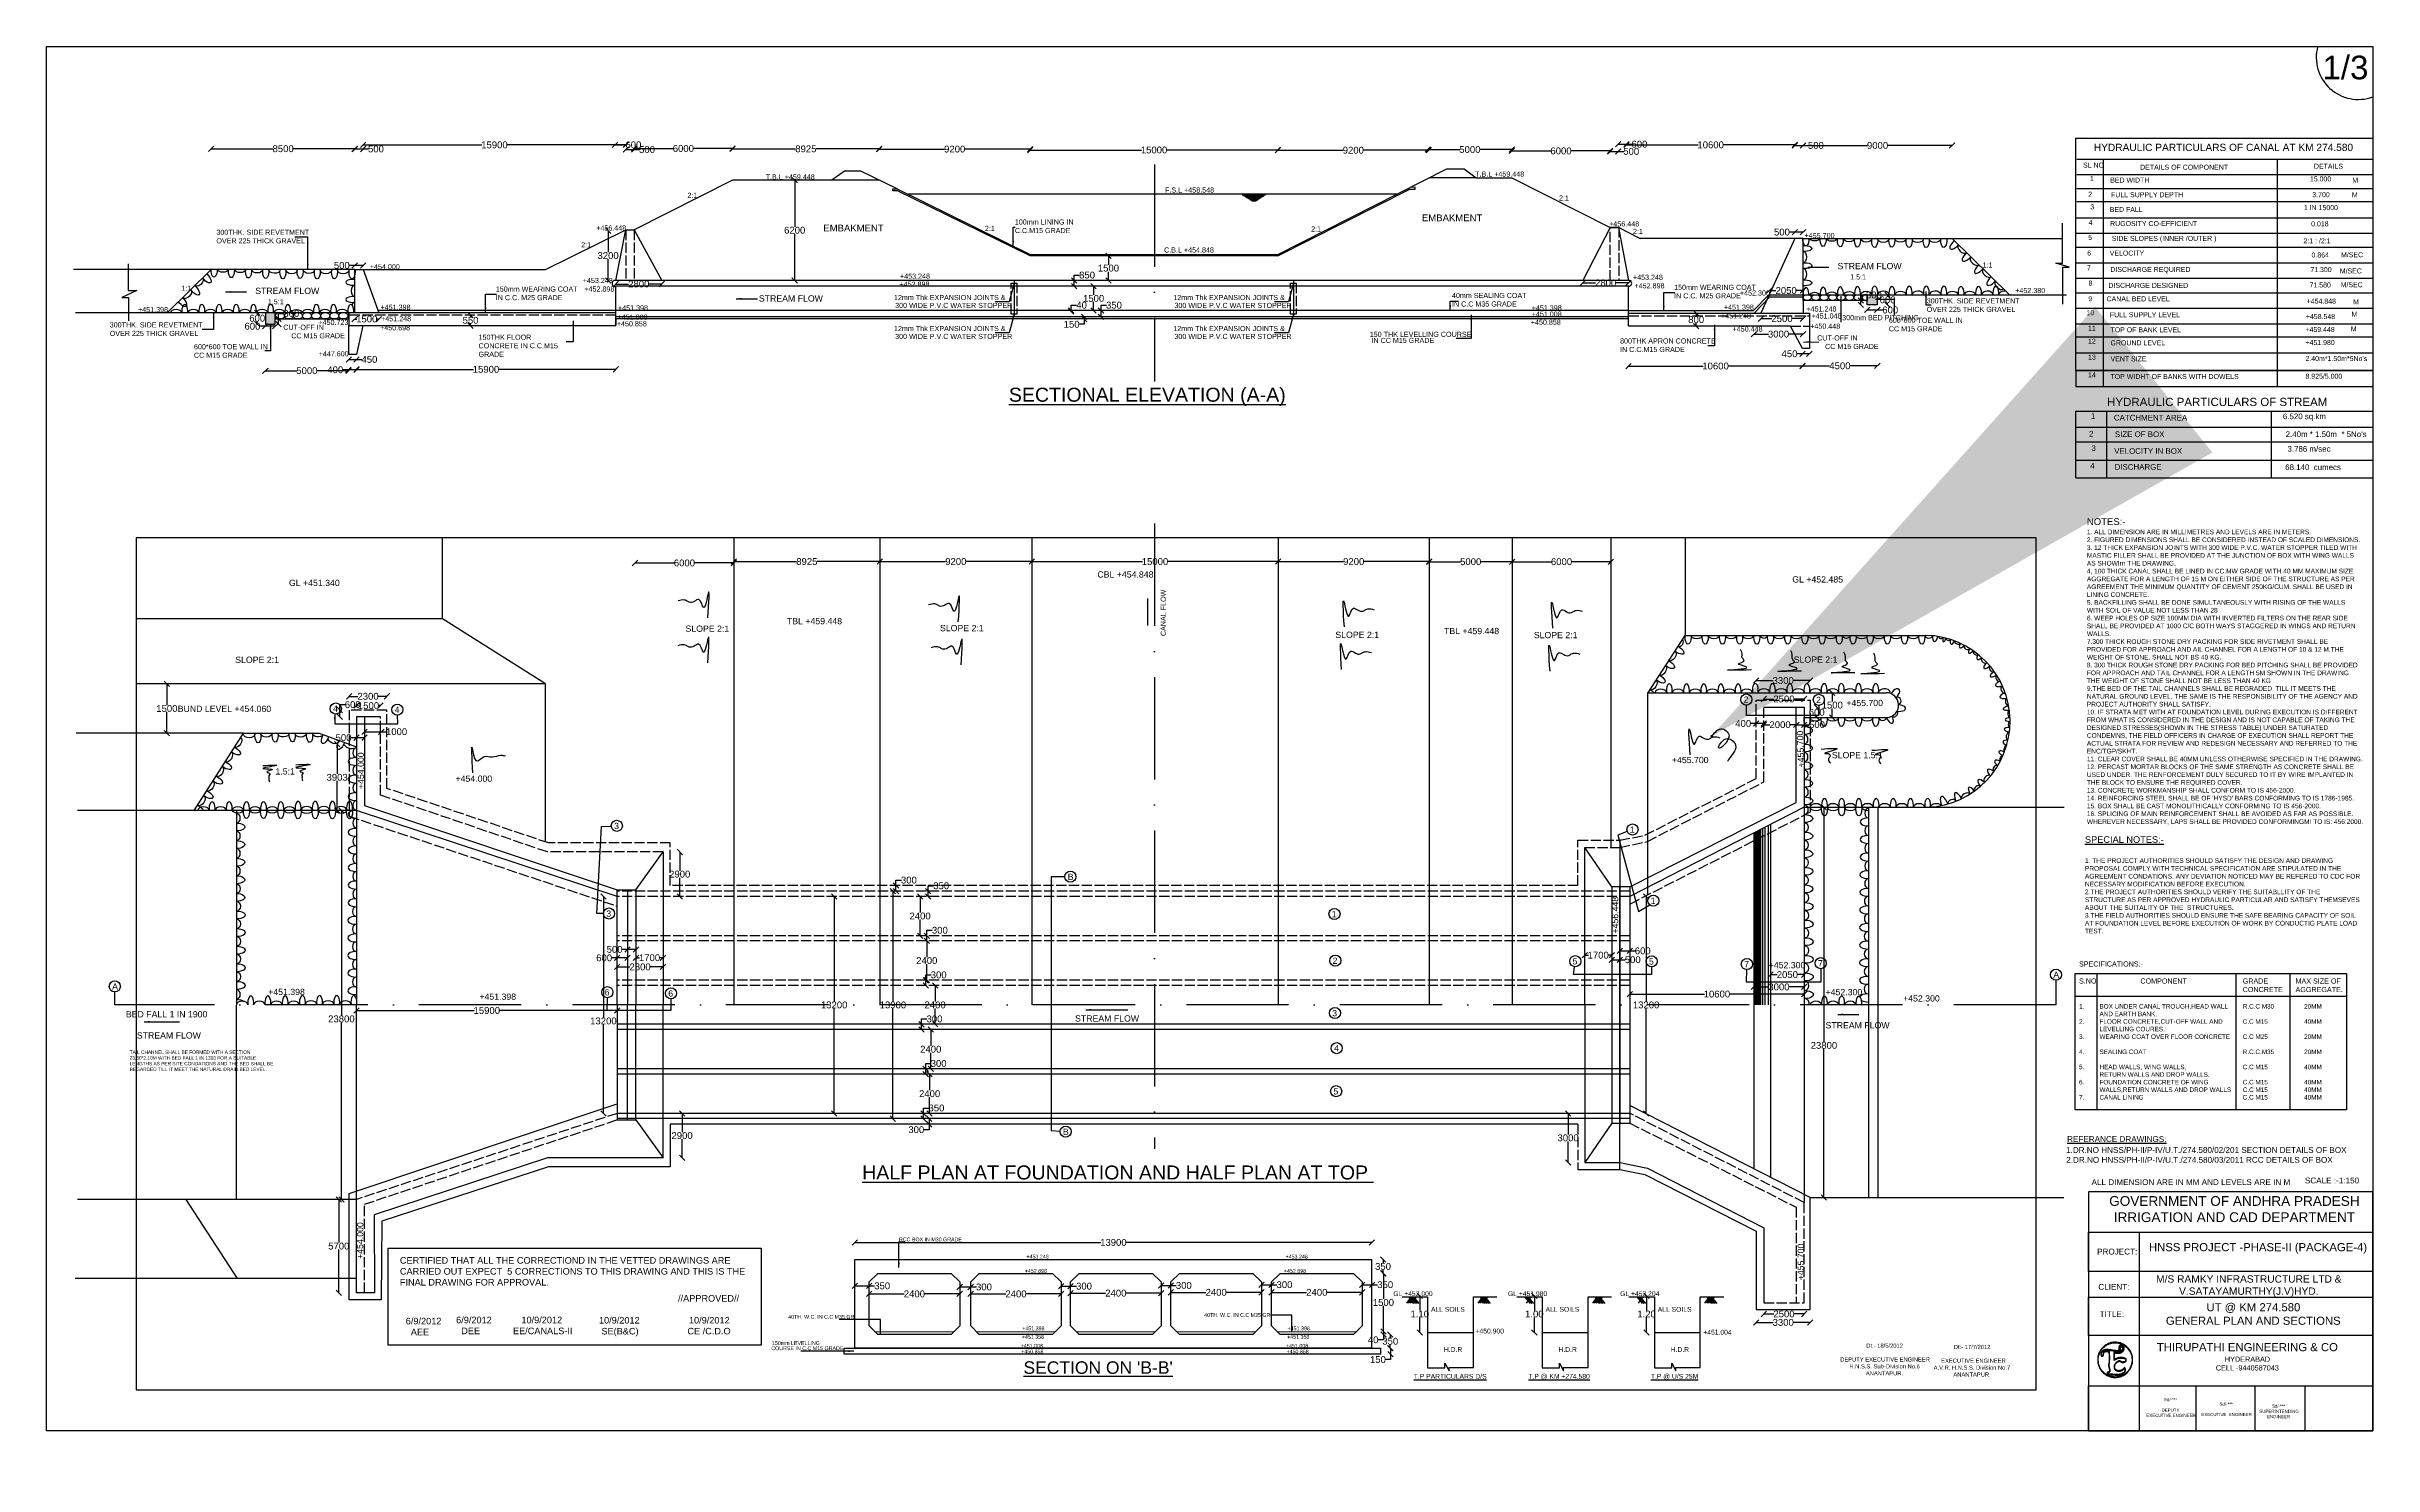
# Model space of a CAD drawing. Header units: millimetres. Extents: x 5124 to 6568637, y 2311 to 91879094.
# Drawn here: x 3801674 to 3842613, y 45929298 to 45954256 of the extents above; entities that cross this region are included whole.
import ezdxf

# ---------------------------------------------------------------- set-up
doc = ezdxf.new("R2010")
doc.units = ezdxf.units.MM
doc.header["$MEASUREMENT"] = 0
doc.linetypes.add('ACAD_ISO02W100', pattern=[15, 12, -3])
doc.linetypes.add('ACAD_ISO10W100', pattern=[18, 12, -3, 0, -3])
for name, color, linetype in [('DIMENSION', 7, 'Continuous'), ('DRAWING', 7, 'Continuous'), ('TEXT', 7, 'Continuous')]:
    doc.layers.add(name, color=color, linetype=linetype)
doc.styles.get("Standard").update_dxf_attribs({"font": 'arial.ttf', "height": 120})
doc.dimstyles.get("Standard").update_dxf_attribs({"dimtxt": 200, "dimasz": 110, "dimexe": 0.18, "dimexo": 0.0625, "dimgap": 0.09, "dimtad": 0, "dimtih": 1, "dimtoh": 1, "dimdec": 0, "dimzin": 0, "dimdsep": 46, "dimtxsty": 'Standard', "dimblk": 'OBLIQUE', "dimcen": 0.09, "dimse1": 1, "dimse2": 1, "dimadec": 0, "dimazin": 0, "dimtfac": 1, "dimtdec": 0, "dimtofl": 0, "dimtmove": 0, "dimatfit": 3, "dimfxl": 1, "dimtolj": 1, "dimtzin": 0, "dimarcsym": 0})

msp = doc.modelspace()

# ---------------------------------------------------------------- texts
at = {"layer": 'DIMENSION', "linetype": 'Continuous', "attachment_point": 1}
for s, insert, char_height, width in [('T.B.L +459.448', (3826808.5, 45952058), 90, 852.494), ('2:1', (3812950.1, 45951684.4), 90, 523.096), ('T.B.L +459.448', (3814326.5, 45952008), 90, 852.494), ('F.S.L +458.548', (3821352.8, 45951777.4), 90, 852.494), ('2:1', (3828283.4, 45951636.2), 90, 523.096), ('100mm LINING IN C.C.M15 GRADE', (3818710.3, 45951214.9), 90, 1263.883), ('300THK. SIDE REVETMENT OVER 225 THICK GRAVEL', (3804662.6, 45951034.5), 90, 1776.933), ('2:1', (3811080.6, 45950813.4), 90, 523.096), ('+456.448', (3811344.8, 45951109.3), 90, 523.096), ('2:1', (3818183.1, 45951103), 90, 523.096), ('2:1', (3823922.1, 45951091.8), 90, 523.096), ('+456.448', (3829166.1, 45951181.8), 90, 523.096), ('2:1', (3829585, 45951049.5), 90, 523.096), ('+455.700', (3832603.5, 45950977), 90, 523.096), ('+454.000', (3807362.1, 45950427.9), 90, 523.096), ('C.B.L +454.848', (3821335.8, 45950722.5), 90, 884.386), ('1:1', (3835735.8, 45950458.2), 90, 523.096), ('1:1', (3804043.8, 45950050.4), 90, 152.598), ('150mm WEARING COAT IN C.C. M25 GRADE', (3809578.8, 45950035.2), 90, 1435.208), ('+453.248', (3811108.8, 45950186.2), 90, 523.096), ('+452.898', (3811136.8, 45950036.6), 90, 523.096), ('+452.898', (3816679.9, 45950121.6), 90, 523.096), ('+453.248', (3816689.7, 45950261.8), 90, 523.096), ('+453.248', (3829584.4, 45950242.7), 90, 523.096), ('+452.898', (3829612.4, 45950093.1), 90, 523.096), ('150mm WEARING COAT IN C.C. M25 GRADE', (3830308.8, 45950066.7), 90, 1435.208), ('+452.300', (3831466.4, 45949966.3), 90, 523.096), ('1.5:1', (3833406, 45950248.8), 90, 257.455), ('+452.380', (3836309.7, 45950009.9), 90, 523.096), ('+451.398', (3803284.1, 45949673.5), 90, 523.096), ('1.5:1', (3805568.2, 45949812.1), 90, 257.455), ('+451.398', (3807550.1, 45949716.3), 90, 523.096), ('+451.398', (3811728.3, 45949703), 90, 523.096), ('40mm SEALING COAT IN C.C M35 GRADE', (3826400.8, 45949922.3), 90, 1333.735), ('+451.398', (3827803.9, 45949704.6), 90, 523.096), ('+451.008', (3827803.9, 45949595.3), 90, 523.096), ('+451.248', (3831133.6, 45949562.8), 90, 523.096), ('+451.398', (3831184.3, 45949715.9), 90, 523.096), ('+451.248', (3832637.3, 45949684.8), 90, 523.096), ('+451.048', (3832725.8, 45949561.7), 90, 523.096), ('300THK. SIDE REVETMENT OVER 225 THICK GRAVEL', (3834753, 45949827.7), 90, 1776.933), ('300THK. SIDE REVETMENT OVER 225 THICK GRAVEL', (3802786.1, 45949404.9), 90, 1776.933), ('CUT-OFF IN                     CC M15 GRADE', (3805839.8, 45949363.2), 90, 1300.658), ('+450.723', (3806457.7, 45949449.3), 90, 523.096), ('+450.698', (3807542.6, 45949354.9), 90, 523.096), ('+451.248', (3807560.2, 45949513), 90, 523.096), ('150THK FLOOR CONCRETE IN C.C.M15 GRADE', (3809275, 45949188.2), 90, 1656.793), ('+450.858', (3811707.9, 45949425), 90, 523.096), ('+451.008', (3811721.5, 45949541.5), 90, 523.096), ('+450.858', (3827787.5, 45949451.6), 90, 523.096), ('+450.448', (3831337, 45949332.1), 90, 523.096), ('+450.448', (3832703.7, 45949381.9), 90, 523.096), ('CUT-OFF IN                     CC M15 GRADE', (3832824.9, 45949175.9), 90, 1300.658), ('300mm BED PITCHING', (3833266.3, 45949532), 90, 1300.658), ('600*600 TOE WALL IN\\PCC M15 GRADE', (3834086.8, 45949486.2), 90, 1300.658), ('600*600 TOE WALL IN\\PCC M15 GRADE', (3804267.7, 45949021.5), 90, 1300.658), ('+447.600', (3806462.9, 45948897), 90, 523.096), ('800THK APRON CONCRETE\\PIN C.C.M15 GRADE', (3829358, 45949122.5), 90, 1728.19), ('SPECIFICATIONS:-\\P\\PS.NO^I^I^ICOMPONENT^I^I^IGRADE ^I      MAX SIZE OF \\P^I^I^I^I^I^I^I^ICONCRETE^I      AGGREGATE.\\P\\P{\\H0.88889x;1.^IBOX UNDER CANAL TROUGH,HEAD WALL^IR.C.C M30^I^I20MM\\P^IAND EARTH BANK.\\P2.^IFLOOR CONCRETE,CUT-OFF WALL AND ^IC.C M15^I^I40MM\\P^ILEVELLING COURES.\\P3.^IWEARING COAT OVER FLOOR CONCRETE^IC.C M25^I^I20MM\\P^I\\P4.^ISEALING COAT^I^I^I^I^IR.C.C.M35^I^I20MM\\P\\P5.^IHEAD WALLS, WING WALLS,^I^I^IC.C M15^I^I40MM\\P^IRETURN WALLS AND DROP WALLS.^I^I\\P6.^IFOUNDATION CONCRETE OF WING^I^IC.C M15^I^I40MM\\P^IWALLS,RETURN WALLS AND DROP WALLS^IC.C M15^I^I40MM\\P7.^ICANAL LINING^I^I^I^I^IC.C M15^I^I40MM}', (3837433, 45938164.2), 90, 5314.328), ('TAIL CHANNEL SHALL BE FORMED WITH A SECTION 23.80*2.10M WITH BED FALL 1 IN 1300 FOR A SUITABLE LENGTHS AS PER SITE CONDATIONS AND THE BED SHALL BE REGARDED TILL IT MEET THE NATURAL DRAIN BED LEVEL.', (3803137, 45936597), 60, 2529.388)]:
    msp.add_mtext(s, dxfattribs=dict(at, insert=insert, char_height=char_height, width=width))
at = {"layer": 'DIMENSION', "linetype": 'Continuous', "insert": (3821276.2, 45943886.2), "char_height": 90, "width": 1041.746, "attachment_point": 1, "rotation": 90}
msp.add_mtext('CANAL FLOW', dxfattribs=at)
at = {"layer": 'DIMENSION', "attachment_point": 1}
for s, insert, char_height, width in [('GL +452.000', (3825369.7, 45932362.2), 85.036, 685.429), ('GL +451.980', (3827385.8, 45932362.2), 85.036, 685.429), ('GL +452.204', (3829359.3, 45932362.2), 85.036, 685.429), ('ALL SOILS', (3826031.6, 45932086.8), 85.04, 685.429), ('ALL SOILS', (3828047.8, 45932086.8), 85.04, 685.429), ('ALL SOILS', (3830021.3, 45932086.8), 85.04, 685.429), ('+450.900', (3826816.3, 45931704.3), 85.04, 493.954), (' +451.004', (3830789.6, 45931683.8), 85.04, 685.429), ('H.D.R', (3826258.2, 45931380.4), 85.04, 685.429), ('H.D.R', (3828274.3, 45931380.4), 85.04, 685.429), ('H.D.R', (3830247.8, 45931380.4), 85.04, 685.429), ('{\\LT.P PARTICULARS D/S  }', (3825728.5, 45930908.3), 85.036, 1468.481), ('{\\LT.P @ KM +274.580}', (3827744.6, 45930908.3), 85.036, 1468.481), ('{\\LT.P @ U/S 25M}', (3829899.4, 45930908.3), 85.036, 1468.481)]:
    msp.add_mtext(s, dxfattribs=dict(at, insert=insert, char_height=char_height, width=width))
at = {"layer": 'DRAWING', "attachment_point": 1}
for s, insert, char_height, width in [("\\A1;{\\H1.4526x;NOTES:- \\P}1. ALL DIMENSION ARE IN MILLIMETRES AND LEVELS ARE IN METERS. \\P2. FIGURED DIMENSIONS SHALL BE CONSIDERED INSTEAD OF SCALED DIMENSIONS.  \\P3. 12 THICK EXPANSION JOINTS WITH 300 WIDE P.V.C. WATER STOPPER TILED WITH MASTIC FILLER SHALL BE PROVIDED AT THE JUNCTION OF BOX WITH WING WALLS AS SHOWIrn THE DRAWING. \\P4, 100 THICK CANAL SHALL BE LINED IN CC.MW GRADE WITH 40 MM MAXIMUM SIZE AGGREGATE FOR A LENGTH OF 15 M ON EITHER SIDE OF THE STRUCTURE AS PER AGREEMENT THE MINIMUM QUANTITY OF CEMENT 250KG/CUM. SHALL BE USED IN LINING CONCRETE. \\P5. BACKFILLING SHALL BE DONE SIMULTANEOUSLY WITH RISING OF THE WALLS WITH SOIL OF VALUE NOT LESS THAN 28 \\P6. WEEP HOLES OP SIZE 100MM DIA WITH INVERTED FILTERS ON THE REAR SIDE SHALL BE PROVIDED AT 1000 C/C BOTH WAYS STAGGERED IN WINGS AND RETURN WALLS. \\P7.300 THICK ROUGH STONE DRY PACKING FOR SIDE RIVETMENT SHALL BE PROVIDED FOR APPROACH AND AIL CHANNEL FOR A LENGTH OF 10 & 12 M.THE WEIGHT OF STONE. SHALL NOT BS 40 KG.\\P8. 300 THICK ROUGH STONE DRY PACKING FOR BED PITCHING SHALL BE PROVIDED FOR APPROACH AND TAIL CHANNEL FOR A LENGTH 5M SHOWN IN THE DRAWING THE WEIGHT OF STONE SHALL NOT BE LESS THAN 40 KG \\P9.THE BED OF THE TAIL CHANNELS SHALL BE REGRADED  TILL IT MEETS THE NATURAL GROUND LEVEL. THE SAME IS THE RESPONSIBILITY OF THE AGENCY AND PROJECT AUTHORITY SHALL SATISFY. \\P10. IF STRATA MET WITH AT FOUNDATION LEVEL DURING EXECUTION IS DIFFERENT FROM WHAT IS CONSIDERED IN THE DESIGN AND IS NOT CAPABLE OF TAKING THE DESIGNED STRESSES(SHOWN IN THE STRESS TABLE) UNDER SATURATED CONDEMNS, THE FIELD OFFICERS IN CHARGE OF EXECUTION SHALL REPORT THE ACTUAL STRATA FOR REVIEW AND REDESIGN NECESSARY AND REFERRED TO THE ENC/TGP/SKHT. \\P11. CLEAR COVER SHALL BE 40MM UNLESS OTHERWISE SPECIFIED IN THE DRAWING. \\P12. PERCAST MORTAR BLOCKS OF THE SAME STRENGTH AS CONCRETE SHALL BE USED UNDER. THE RENFORCEMENT DULY SECURED TO IT BY WIRE IMPLANTED IN THE BLOCK TO ENSURE THE REQUIRED COVER. \\P13. CONCRETE WORKMANSHIP SHALL CONFORM TO IS 456-2000. \\P14. REINFORCING STEEL SHALL BE OF 'HYSD' BARS CONFORMING TO IS 1786-1985. \\P15. BOX SHALL BE CAST MONOLITHICALLY CONFORMING TO IS 456-2000. \\P16. SPLICING OF MAIN REINFORCEMENT SHALL BE AVOIDED AS FAR AS POSSIBLE. WHEREVER NECESSARY, LAPS SHALL BE PROVIDED CONFORMINGMI TO IS: 456:2000.", (3837570.9, 45945959.7), 82.6106, 4852.25), ('{\\H1.4027x;\\LSPECIAL NOTES:-  \\P\\P}1. THE PROJECT AUTHORITIES SHOULD SATISFY THE DESIGN AND DRAWING PROPOSAL COMPLY WITH TECHNICAL SPECIFICATION ARE STIPULATED IN THE AGREEMENT CONDATIONS. ANY DEVIATION NOTICED MAY BE REFERED TO CDC FOR NECESSARY MODIFICATION BEFORE EXECUTION.\\P2.THE PROJECT AUTHORITIES SHOULD VERIFY THE SUITABLLITY OF THE STRUCTURE AS PER APPROVED HYDRAULIC PARTICULAR AND SATISFY THEMSEVES ABOUT THE SUITALITY OF THE  STRUCTURES.\\P3.THE FIELD AUTHORITIES SHOULD ENSURE THE SAFE BEARING CAPACITY OF SOIL AT FOUNDATION LEVEL BEFORE EXECUTION OF WORK BY CONDUCTIG PLATE LOAD TEST.', (3837537, 45940365.5), 82.6106, 4852.25), ('{\\H1.3398x;CERTIFIED THAT ALL THE CORRECTIOND IN THE VETTED DRAWINGS ARE CARRIED OUT EXPECT  5 CORRECTIONS TO THIS DRAWING AND THIS IS THE FINAL DRAWING FOR APPROVAL.}', (3807891.2, 45932962.6), 86.0542, 6207.546), ('\\pi2.1605;{\\H1.3398x;//APPROVED//\\P\\pi539.2;\\P\\pi193.94;10/9/2012\\P\\pi166.49;CE /C.D.O}', (3812782.9, 45932294.9), 86.054, 1078.393), ('{\\H1.3398x;6/9/2012\\P  AEE}', (3807994.3, 45931894.6), 86.054, 6207.546), ('{\\H1.3398x;6/9/2012\\P  DEE}', (3808880.6, 45931914.1), 86.054, 6207.546), ('\\pi193.94;{\\H1.3398x;10/9/2012\\P\\pi0.43027; EE/CANALS-II}', (3809835.6, 45931914.1), 86.054, 1078.393), ('\\pi193.94;{\\H1.3398x;10/9/2012\\P\\pi193.07; SE(B&C)}', (3811199.4, 45931909.6), 86.054, 1078.393)]:
    msp.add_mtext(s, dxfattribs=dict(at, insert=insert, char_height=char_height, width=width))
at = {"layer": 'DRAWING', "linetype": 'Continuous', "insert": (3831245.6, 45941621.2), "char_height": 120, "width": 1272.858, "attachment_point": 9}
msp.add_mtext('\\A1;', dxfattribs=at)
at = {"layer": 'TEXT'}
for s, height, p in [('1/3', 417.06, (3841714.7, 45953678.9)), ('HYDRAULIC PARTICULARS OF CANAL AT KM 274.580', 127.735, (3837693.7, 45952418.4)), ('SL NO', 87.82, (3837503.4, 45952126.3)), ('DETAILS OF COMPONENT ', 87.818, (3838508, 45952090.1)), ('DETAILS ', 87.82, (3841565.1, 45952107.2)), ('2', 87.8, (3837594.9, 45951614.2)), ('1', 87.8, (3837623.4, 45951889.4)), ('BED WIDTH ', 87.82, (3837981.5, 45951863.2)), ('FULL SUPPLY DEPTH ', 87.818, (3837996.1, 45951606.2)), ('15.000', 87.82, (3841493.9, 45951884.3)), ('3.700', 87.82, (3841536.7, 45951606.6)), ('M', 87.8, (3842233.6, 45951603.7)), ('M', 87.8, (3842240.7, 45951860.1)), ('EMBAKMENT', 120, (3825872.8, 45951183)), ('4', 87.8, (3837600.6, 45951116.2)), ('3', 87.8, (3837632.9, 45951391.3)), ('BED FALL ', 87.82, (3837972, 45951346.2)), ('1 IN 15000', 87.82, (3841388, 45951378.7)), ('EMBAKMENT', 120, (3815340.9, 45951002.9)), ('5', 87.8, (3837595.9, 45950855.3)), ('RUGOSITY CO-EFFICIENT ', 87.818, (3837979.3, 45951099)), (' SIDE SLOPES (INNER /OUTER )', 87.818, (3837975.6, 45950837.3)), ('2:1 : /2:1', 87.82, (3841380.8, 45950794.8)), ('0.018', 87.82, (3841516.3, 45951093.9)), ('STREAM FLOW', 110, (3833184.4, 45950340.1)), ('7', 87.8, (3837572.3, 45950317.6)), ('6', 87.8, (3837576.9, 45950580.1)), ('VELOCITY ', 87.82, (3837972, 45950579.3)), ('DISCHARGE REQUIRED ', 87.818, (3837983, 45950290.8)), ('71.300', 87.82, (3841502, 45950289.2)), ('0.864', 87.82, (3841523.4, 45950545.6)), ('M/SEC', 87.82, (3842042.1, 45950549.8)), ('STREAM FLOW', 110, (3805346.6, 45949903.4)), ('8', 87.8, (3837600.8, 45950051.9)), ('DISCHARGE DESIGNED ', 87.818, (3837950.3, 45950011)), ('71.580', 87.82, (3841487.7, 45950018.6)), ('M/SEC', 87.82, (3842020.7, 45950265)), ('M/SEC', 87.82, (3842035, 45950022.9)), ('STREAM FLOW', 110, (3814206.8, 45949771)), ('12mm Thk EXPANSION JOINTS &', 90, (3816584.6, 45949796.6)), ('300 WIDE P.V.C WATER STOPPER', 90, (3816604.8, 45949657.5)), ('12mm Thk EXPANSION JOINTS &', 90, (3821498.1, 45949796.6)), ('300 WIDE P.V.C WATER STOPPER', 90, (3821518.3, 45949657.5)), ('10', 87.82, (3837562.8, 45949530.1)), ('9', 87.8, (3837596, 45949776.8)), ('CANAL BED LEVEL ', 87.818, (3837917.5, 45949774.7)), ('FULL SUPPLY LEVEL ', 87.818, (3837975.7, 45949494.9)), ('+454.848', 87.82, (3841437.9, 45949733.8)), ('M', 87.8, (3842227.4, 45949503.1)), ('M', 87.8, (3842255.9, 45949723.8)), ('12mm Thk EXPANSION JOINTS &', 90, (3816584.6, 45949251.1)), ('300 WIDE P.V.C WATER STOPPER', 90, (3816604.8, 45949112)), ('12mm Thk EXPANSION JOINTS &', 90, (3821498.1, 45949251.1)), ('300 WIDE P.V.C WATER STOPPER', 90, (3821518.3, 45949112)), ('150 THK LEVELLING COURSE', 90, (3824954.2, 45949148.7)), ('11', 87.82, (3837591.3, 45949259.7)), ('TOP OF BANK LEVEL ', 87.818, (3837986.6, 45949229.5)), ('+459.448', 87.82, (3841416.5, 45949235.3)), ('+458.548', 87.82, (3841423.6, 45949463.2)), ('M', 87.8, (3842213.2, 45949246.7)), ('IN CC M15 GRADE', 90, (3824984, 45949042)), ('12', 87.82, (3837591.3, 45949030.3)), ('13', 87.82, (3837591.3, 45948749.1)), ('VENT SIZE', 87.82, (3837986.6, 45948718.9)), ('GROUND LEVEL', 87.818, (3837986.6, 45949000.1)), ('+451.980', 87.82, (3841416.5, 45949005.9)), ("2.40m*1.50m*5No's", 87.818, (3841416.5, 45948724.7)), ('14', 87.82, (3837591.3, 45948437.9)), ('TOP WIDHT OF BANKS WITH DOWELS', 87.818, (3837986.6, 45948407.7)), ('8.925/5.000', 87.818, (3841416.5, 45948413.5)), ('%%USECTIONAL ELEVATION (A-A)', 246.09, (3818605.3, 45948008.9)), ('HYDRAULIC PARTICULARS OF STREAM', 144.682, (3837926.9, 45947932.6)), ('1', 99.5, (3837640.8, 45947707.6)), ('CATCHMENT AREA', 99.469, (3838046.4, 45947678)), ('6.520 sq.km', 99.469, (3841019.3, 45947701.8)), ('2', 99.5, (3837608.6, 45947396)), ('3', 99.5, (3837651.6, 45947143.4)), ('VELOCITY IN BOX', 99.469, (3838050.7, 45947092.4)), ('SIZE OF BOX', 99.469, (3838062.9, 45947386.8)), ("2.40m * 1.50m  * 5No's", 99.469, (3841067.8, 45947387.3)), ('3.786 m/sec', 99.469, (3841100.2, 45947129.2)), ('4', 99.5, (3837630.1, 45946831.8)), ('DISCHARGE', 99.47, (3838059, 45946812.4)), ('68.140  cumecs', 99.469, (3841059.7, 45946806.6)), ('GL +451.340', 110, (3805939.6, 45944767.3)), ('CBL +454.848', 110, (3820162.9, 45944915.4)), ('GL +452.485', 110, (3832387.9, 45944828.7)), ('SLOPE 2:1', 110, (3812915.9, 45943961.4)), ('TBL +459.448', 110, (3814700.4, 45944094.5)), ('SLOPE 2:1', 110, (3817393.4, 45943972.5)), ('SLOPE 2:1', 110, (3824349.4, 45943854)), ('TBL +459.448', 110, (3826261.4, 45943920.4)), ('SLOPE 2:1', 110, (3827840.4, 45943849.5)), ('SLOPE 2:1', 110, (3804994.4, 45943413.7)), ('SLOPE 2:1', 110, (3832413.9, 45943417.4)), ('BUND LEVEL +454.060', 110, (3803981.9, 45942552.5)), ('4', 110, (3806715.7, 45942555.2)), ('4', 110, (3807799.2, 45942535.7)), ('2', 110, (3831533, 45942712.9)), ('2', 110, (3832807.1, 45942707.9)), ('+455.700', 110, (3833338.8, 45942654.6)), ('SLOPE 1.5:1', 110, (3833083.8, 45941737.1)), ('1.5:1', 110, (3805701.4, 45941451.5)), ('+454.000', 110, (3808869.8, 45941323.3)), ('+455.700', 110, (3830269.9, 45941651.6)), ('3', 110, (3811660.2, 45940492.2)), ('1', 110, (3829529.6, 45940427.3)), ('B', 110, (3819640.7, 45939596.5)), ('3', 110, (3811522.7, 45938949.2)), ('1', 110, (3824286.1, 45938941.5)), ('1', 110, (3829896.2, 45939174.6)), ('2', 110, (3824300.9, 45938121.2)), ('5', 110, (3828521.6, 45938110.6)), ('5', 110, (3829866.2, 45938108.6)), ('7', 110, (3831541.6, 45938059.4)), ('+452.300', 110, (3831973.4, 45938043.9)), ('7', 110, (3832840.8, 45938075.8)), ('A', 110, (3802827.9, 45937667.2)), ('+451.398', 110, (3805574.4, 45937572)), ('A', 110, (3836980.4, 45937873.2)), ('BED FALL 1 IN 1900', 110, (3803069.9, 45937179.9)), ('+451.398', 110, (3809290.4, 45937488.4)), ('6', 110, (3811494.7, 45937565.7)), ('6', 110, (3812612.7, 45937544.7)), ('3', 110, (3824293.9, 45937198.6)), ('+452.300', 110, (3832973.9, 45937569.4)), ('+452.300', 110, (3834337.9, 45937458.4)), ('STREAM FLOW', 110, (3803263.2, 45936807.6)), ('STREAM FLOW', 110, (3819769.4, 45937105.9)), ('STREAM FLOW', 110, (3832973.2, 45936985.3)), ('4', 110, (3824325.6, 45936580.8)), ('5', 110, (3824315.6, 45935823.7)), ('B', 110, (3819555.9, 45935112.1)), ('%%UHALF PLAN AT FOUNDATION AND HALF PLAN AT TOP ', 246.09, (3816023.7, 45934328.4)), ('ALL DIMENSION ARE IN MM AND LEVELS ARE IN M', 102.379, (3837652.7, 45934230.6)), ('SCALE :-1:150', 102.379, (3841406.8, 45934259.1)), ('RCC BOX IN M30 GRADE', 66.652, (3816671.5, 45933240.4)), ('+453.248', 66.65, (3818914.8, 45932938.4)), ('+453.248', 66.65, (3823473.5, 45932938.4)), ('+452.898', 66.65, (3818885.2, 45932686.1)), ('+452.898', 66.65, (3823443.9, 45932686.1)), ('40TH. W.C. IN C.C M35 GR', 66.652, (3822041.9, 45931911.2)), ('40TH. W.C. IN C.C M35 GR', 66.652, (3814722.8, 45931879.3)), ('+451.358', 66.65, (3818833.8, 45931525.4)), ('+451.398', 66.65, (3818841.4, 45931675.8)), ('+451.358', 66.65, (3823500.6, 45931525.4)), ('+451.398', 66.65, (3823508.3, 45931675.8)), ('COURSE IN C.C M15 GRADE', 66.652, (3814425.7, 45931326)), ('150mm LEVELLING ', 66.652, (3814436.4, 45931418)), ('+451.008', 66.65, (3818812.8, 45931370.2)), ('+450.858', 66.65, (3818822.3, 45931270)), ('+451.008', 66.65, (3823479.7, 45931370.2)), ('+450.858', 66.65, (3823489.2, 45931270)), ("%%USECTION ON 'B-B'", 220.051, (3818861.7, 45930909.7))]:
    msp.add_text(s, height=height, dxfattribs=at).set_placement(p)
for s, rotation, p in [('+455.700', 92.08439, (3832599.5, 45941578.4)), ('+454.000', 90, (3807258.1, 45941195.8)), ('+456.448', 90, (3829327.1, 45938654.4)), ('+454.000', 90, (3807245.6, 45932931)), ('+455.700', 90, (3832592.1, 45932554.8))]:
    msp.add_text(s, height=110, rotation=rotation, dxfattribs=at).set_placement(p)
at = {"layer": 'TEXT', "attachment_point": 1}
for s, insert, char_height, width in [('1.DR.NO HNSS/PH-II/P-IV/U.T./274.580/02/201 SECTION DETAILS OF BOX', (3837204.5, 45934898), 102.379, 9248.75), ('{\\LREFERANCE DRAWINGS:}', (3837223.1, 45935090.3), 102.379, 1736.711), ('2.DR.NO HNSS/PH-II/P-IV/U.T./274.580/03/2011 RCC DETAILS OF BOX', (3837207.3, 45934724.7), 102.379, 9248.75), ('PROJECT:', (3837751, 45933110.9), 102.38, 955.228), ('CLIENT:', (3837772.7, 45932491.3), 102.38, 955.228), ('\\pi7.3055;M/S RAMKY INFRASTRUCTURE LTD &\\P\\pi410.76;V.SATAYAMURTHY(J.V)HYD.', (3838782.1, 45932642.7), 128.523, 3259.151), ('TITLE:', (3837796.2, 45932011.5), 102.38, 555.16), ('\\pi1398.6;UT @ KM 274.580\\P\\pi684.65;GENERAL PLAN AND SECTIONS  ', (3838276.1, 45932152.3), 142.502, 4423.667), ('\\pi885.14;Dt:- 18/5/2012\\P\\pi1200.9;\\P\\pi398.74; DEPUTY EXECUTIVE ENGINEER\\P\\pi588.16;H.N.S.S. Sub-Division No.6\\P\\pi877.46;ANANTAPUR.', (3832804.6, 45931442), 72.835, 2401.896), ('\\pi885.14;Dt:- 17/7/2012\\P\\pi1200.9;\\P\\pi605.1;  EXECUTIVE ENGINEER\\P\\pi530.38;A.V.R. H.N.S.S. Division No.7\\P\\pi877.46;ANANTAPUR.', (3834345.1, 45931419.5), 72.835, 2401.896), ('\\pi625.89;THIRUPATHI ENGINEERING & CO\\P\\pi1822;{\\H0.64302x;HYDERABAD\\P\\pi1662.8;CELL -9440587043}', (3838176.1, 45931450.4), 142.502, 4423.667), ('\\pi440.46;Sd/-***\\P\\pi553.86;\\P\\pi399.72;DEPUTY \\P\\pi110.04; EXECUTIVE ENGINEER', (3838486, 45930484.2), 55.57, 1107.72), ('\\pi643.28;Sd/-***\\P\\pi745.89; \\P\\pi302.07; EXECUTIVE  ENGINEER', (3839261.1, 45930406.2), 55.57, 1513.354), ('\\pi242.46;Sd/-***\\P\\pi0.27785; SUPERINTENDING  \\P\\pi156.68;ENGINEER', (3840583.2, 45930370.4), 55.57, 711.708)]:
    msp.add_mtext(s, dxfattribs=dict(at, insert=insert, char_height=char_height, width=width))
at = {"layer": 'TEXT', "color": 7, "width": 4876.79, "attachment_point": 5}
for s, insert, char_height in [('GOVERNMENT OF ANDHRA PRADESH\\PIRRIGATION AND CAD DEPARTMENT', (3840166.2, 45933806.2), 171.003), ('HNSS PROJECT -PHASE-II (PACKAGE-4)', (3840581.8, 45933116.7), 142.502)]:
    msp.add_mtext(s, dxfattribs=dict(at, insert=insert, char_height=char_height))

# ---------------------------------------------------------------- blocks, each defined once
blk = doc.blocks.new('_Oblique')
at = {"color": 0, "linetype": 'ByBlock', "lineweight": -2}
blk.add_line((-0.5, -0.5), (0.5, 0.5), dxfattribs=at)
blk = doc.blocks.new('*D100')
at = {"layer": 'Defpoints', "color": 0, "linetype": 'Continuous', "transparency": 16777216}
for p in [(3816147, 45932457), (3815895, 45932307), (3816147, 45932307)]:
    blk.add_point(p, dxfattribs=at)
at = {"layer": 'DIMENSION', "color": 0, "linetype": 'Continuous', "lineweight": -2, "transparency": 16777216}
for p, q in [((3815895, 45932457), (3816147, 45932457)), ((3816147, 45932457), (3816244, 45932457))]:
    blk.add_line(p, q, dxfattribs=at)
at = {"layer": 'DIMENSION', "color": 0, "linetype": 'Continuous', "lineweight": -2, "transparency": 16777216, "xscale": 95, "yscale": 95, "zscale": 95, "rotation": 180}
blk.add_blockref('_Oblique', (3815895, 45932457), dxfattribs=at)
at = {"layer": 'DIMENSION', "color": 0, "linetype": 'Continuous', "lineweight": -2, "transparency": 16777216, "xscale": 95, "yscale": 95, "zscale": 95}
blk.add_blockref('_Oblique', (3816147, 45932457), dxfattribs=at)
at = {"layer": 'DIMENSION', "color": 0, "linetype": 'Continuous', "transparency": 16777216, "insert": (3816376, 45932457), "char_height": 120, "attachment_point": 5}
blk.add_mtext('\\A1;350', dxfattribs=at)
blk = doc.blocks.new('*D101')
at = {"layer": 'Defpoints', "color": 0, "linetype": 'Continuous', "transparency": 16777216}
for p in [(3816147, 45932315), (3817740, 45932315), (3817740, 45929298)]:
    blk.add_point(p, dxfattribs=at)
at = {"layer": 'DIMENSION', "color": 0, "linetype": 'Continuous', "lineweight": -2, "transparency": 16777216}
for p, q in [((3816147, 45932315), (3816763, 45932315)), ((3817740, 45932315), (3817123, 45932315))]:
    blk.add_line(p, q, dxfattribs=at)
at = {"layer": 'DIMENSION', "color": 0, "linetype": 'Continuous', "lineweight": -2, "transparency": 16777216, "xscale": 95, "yscale": 95, "zscale": 95, "rotation": 180}
blk.add_blockref('_Oblique', (3816147, 45932315), dxfattribs=at)
at = {"layer": 'DIMENSION', "color": 0, "linetype": 'Continuous', "lineweight": -2, "transparency": 16777216, "xscale": 95, "yscale": 95, "zscale": 95}
blk.add_blockref('_Oblique', (3817740, 45932315), dxfattribs=at)
at = {"layer": 'DIMENSION', "color": 0, "linetype": 'Continuous', "transparency": 16777216, "insert": (3816943, 45932315), "char_height": 120, "attachment_point": 5}
blk.add_mtext('\\A1;2400', dxfattribs=at)
blk = doc.blocks.new('*D102')
at = {"layer": 'Defpoints', "color": 0, "linetype": 'Continuous', "transparency": 16777216}
for p in [(3817933, 45932437), (3817740, 45932315), (3817933, 45929298)]:
    blk.add_point(p, dxfattribs=at)
at = {"layer": 'DIMENSION', "color": 0, "linetype": 'Continuous', "lineweight": -2, "transparency": 16777216}
for p, q in [((3817740, 45932437), (3817933, 45932437)), ((3817933, 45932437), (3818035, 45932437))]:
    blk.add_line(p, q, dxfattribs=at)
at = {"layer": 'DIMENSION', "color": 0, "linetype": 'Continuous', "lineweight": -2, "transparency": 16777216, "xscale": 95, "yscale": 95, "zscale": 95, "rotation": 180}
blk.add_blockref('_Oblique', (3817740, 45932437), dxfattribs=at)
at = {"layer": 'DIMENSION', "color": 0, "linetype": 'Continuous', "lineweight": -2, "transparency": 16777216, "xscale": 95, "yscale": 95, "zscale": 95}
blk.add_blockref('_Oblique', (3817933, 45932437), dxfattribs=at)
at = {"layer": 'DIMENSION', "color": 0, "linetype": 'Continuous', "transparency": 16777216, "insert": (3818167, 45932437), "char_height": 120, "attachment_point": 5}
blk.add_mtext('\\A1;300', dxfattribs=at)
blk = doc.blocks.new('*D103')
at = {"layer": 'Defpoints', "color": 0, "linetype": 'Continuous', "transparency": 16777216}
for p in [(3817933, 45932315), (3819526, 45932315), (3819526, 45929298)]:
    blk.add_point(p, dxfattribs=at)
at = {"layer": 'DIMENSION', "color": 0, "linetype": 'Continuous', "lineweight": -2, "transparency": 16777216}
for p, q in [((3817933, 45932315), (3818550, 45932315)), ((3819526, 45932315), (3818910, 45932315))]:
    blk.add_line(p, q, dxfattribs=at)
at = {"layer": 'DIMENSION', "color": 0, "linetype": 'Continuous', "lineweight": -2, "transparency": 16777216, "xscale": 95, "yscale": 95, "zscale": 95, "rotation": 180}
blk.add_blockref('_Oblique', (3817933, 45932315), dxfattribs=at)
at = {"layer": 'DIMENSION', "color": 0, "linetype": 'Continuous', "lineweight": -2, "transparency": 16777216, "xscale": 95, "yscale": 95, "zscale": 95}
blk.add_blockref('_Oblique', (3819526, 45932315), dxfattribs=at)
at = {"layer": 'DIMENSION', "color": 0, "linetype": 'Continuous', "transparency": 16777216, "insert": (3818730, 45932315), "char_height": 120, "attachment_point": 5}
blk.add_mtext('\\A1;2400', dxfattribs=at)
blk = doc.blocks.new('*D104')
at = {"layer": 'Defpoints', "color": 0, "linetype": 'Continuous', "transparency": 16777216}
for p in [(3819690, 45932451), (3819526, 45932315), (3819690, 45929298)]:
    blk.add_point(p, dxfattribs=at)
at = {"layer": 'DIMENSION', "color": 0, "linetype": 'Continuous', "lineweight": -2, "transparency": 16777216}
for p, q in [((3819526, 45932451), (3819690, 45932451)), ((3819690, 45932451), (3819795, 45932451))]:
    blk.add_line(p, q, dxfattribs=at)
at = {"layer": 'DIMENSION', "color": 0, "linetype": 'Continuous', "lineweight": -2, "transparency": 16777216, "xscale": 95, "yscale": 95, "zscale": 95, "rotation": 180}
blk.add_blockref('_Oblique', (3819526, 45932451), dxfattribs=at)
at = {"layer": 'DIMENSION', "color": 0, "linetype": 'Continuous', "lineweight": -2, "transparency": 16777216, "xscale": 95, "yscale": 95, "zscale": 95}
blk.add_blockref('_Oblique', (3819690, 45932451), dxfattribs=at)
at = {"layer": 'DIMENSION', "color": 0, "linetype": 'Continuous', "transparency": 16777216, "insert": (3819927, 45932451), "char_height": 120, "attachment_point": 5}
blk.add_mtext('\\A1;300', dxfattribs=at)
blk = doc.blocks.new('*D105')
at = {"layer": 'Defpoints', "color": 0, "linetype": 'Continuous', "transparency": 16777216}
for p in [(3819690, 45932315), (3821283, 45932328), (3821283, 45929298)]:
    blk.add_point(p, dxfattribs=at)
at = {"layer": 'DIMENSION', "color": 0, "linetype": 'Continuous', "lineweight": -2, "transparency": 16777216}
for p, q in [((3819690, 45932328), (3820306, 45932328)), ((3821283, 45932328), (3820667, 45932328))]:
    blk.add_line(p, q, dxfattribs=at)
at = {"layer": 'DIMENSION', "color": 0, "linetype": 'Continuous', "lineweight": -2, "transparency": 16777216, "xscale": 95, "yscale": 95, "zscale": 95, "rotation": 180}
blk.add_blockref('_Oblique', (3819690, 45932328), dxfattribs=at)
at = {"layer": 'DIMENSION', "color": 0, "linetype": 'Continuous', "lineweight": -2, "transparency": 16777216, "xscale": 95, "yscale": 95, "zscale": 95}
blk.add_blockref('_Oblique', (3821283, 45932328), dxfattribs=at)
at = {"layer": 'DIMENSION', "color": 0, "linetype": 'Continuous', "transparency": 16777216, "insert": (3820487, 45932328), "char_height": 120, "attachment_point": 5}
blk.add_mtext('\\A1;2400', dxfattribs=at)
blk = doc.blocks.new('*D106')
at = {"layer": 'Defpoints', "color": 0, "linetype": 'Continuous', "transparency": 16777216}
for p in [(3821455, 45932463), (3821283, 45932328), (3821455, 45929312)]:
    blk.add_point(p, dxfattribs=at)
at = {"layer": 'DIMENSION', "color": 0, "linetype": 'Continuous', "lineweight": -2, "transparency": 16777216}
for p, q in [((3821283, 45932463), (3821455, 45932463)), ((3821455, 45932463), (3821550, 45932463))]:
    blk.add_line(p, q, dxfattribs=at)
at = {"layer": 'DIMENSION', "color": 0, "linetype": 'Continuous', "lineweight": -2, "transparency": 16777216, "xscale": 95, "yscale": 95, "zscale": 95, "rotation": 180}
blk.add_blockref('_Oblique', (3821283, 45932463), dxfattribs=at)
at = {"layer": 'DIMENSION', "color": 0, "linetype": 'Continuous', "lineweight": -2, "transparency": 16777216, "xscale": 95, "yscale": 95, "zscale": 95}
blk.add_blockref('_Oblique', (3821455, 45932463), dxfattribs=at)
at = {"layer": 'DIMENSION', "color": 0, "linetype": 'Continuous', "transparency": 16777216, "insert": (3821683, 45932463), "char_height": 120, "attachment_point": 5}
blk.add_mtext('\\A1;300', dxfattribs=at)
blk = doc.blocks.new('*D107')
at = {"layer": 'Defpoints', "color": 0, "linetype": 'Continuous', "transparency": 16777216}
for p in [(3821455, 45932328), (3823048, 45932343), (3823048, 45932343)]:
    blk.add_point(p, dxfattribs=at)
at = {"layer": 'DIMENSION', "color": 0, "linetype": 'Continuous', "lineweight": -2, "transparency": 16777216}
for p, q in [((3821455, 45932343), (3822072, 45932343)), ((3823048, 45932343), (3822432, 45932343))]:
    blk.add_line(p, q, dxfattribs=at)
at = {"layer": 'DIMENSION', "color": 0, "linetype": 'Continuous', "lineweight": -2, "transparency": 16777216, "xscale": 95, "yscale": 95, "zscale": 95, "rotation": 180}
blk.add_blockref('_Oblique', (3821455, 45932343), dxfattribs=at)
at = {"layer": 'DIMENSION', "color": 0, "linetype": 'Continuous', "lineweight": -2, "transparency": 16777216, "xscale": 95, "yscale": 95, "zscale": 95}
blk.add_blockref('_Oblique', (3823048, 45932343), dxfattribs=at)
at = {"layer": 'DIMENSION', "color": 0, "linetype": 'Continuous', "transparency": 16777216, "insert": (3822252, 45932343), "char_height": 120, "attachment_point": 5}
blk.add_mtext('\\A1;2400', dxfattribs=at)
blk = doc.blocks.new('*D99')
at = {"layer": 'Defpoints', "color": 0, "linetype": 'Continuous', "transparency": 16777216}
for p in [(3823227, 45932477), (3823048, 45932343), (3823227, 45932343)]:
    blk.add_point(p, dxfattribs=at)
at = {"layer": 'DIMENSION', "color": 0, "linetype": 'Continuous', "lineweight": -2, "transparency": 16777216}
for p, q in [((3823048, 45932477), (3823227, 45932477)), ((3823227, 45932477), (3823322, 45932477))]:
    blk.add_line(p, q, dxfattribs=at)
at = {"layer": 'DIMENSION', "color": 0, "linetype": 'Continuous', "lineweight": -2, "transparency": 16777216, "xscale": 95, "yscale": 95, "zscale": 95, "rotation": 180}
blk.add_blockref('_Oblique', (3823048, 45932477), dxfattribs=at)
at = {"layer": 'DIMENSION', "color": 0, "linetype": 'Continuous', "lineweight": -2, "transparency": 16777216, "xscale": 95, "yscale": 95, "zscale": 95}
blk.add_blockref('_Oblique', (3823227, 45932477), dxfattribs=at)
at = {"layer": 'DIMENSION', "color": 0, "linetype": 'Continuous', "transparency": 16777216, "insert": (3823454, 45932477), "char_height": 120, "attachment_point": 5}
blk.add_mtext('\\A1;300', dxfattribs=at)
blk = doc.blocks.new('*D108')
at = {"layer": 'Defpoints', "color": 0, "linetype": 'Continuous', "transparency": 16777216}
for p in [(3824998, 45932477), (3824820, 45932343), (3824998, 45932343)]:
    blk.add_point(p, dxfattribs=at)
at = {"layer": 'DIMENSION', "color": 0, "linetype": 'Continuous', "lineweight": -2, "transparency": 16777216}
for p, q in [((3824820, 45932477), (3824998, 45932477)), ((3824998, 45932477), (3825093, 45932477))]:
    blk.add_line(p, q, dxfattribs=at)
at = {"layer": 'DIMENSION', "color": 0, "linetype": 'Continuous', "lineweight": -2, "transparency": 16777216, "xscale": 95, "yscale": 95, "zscale": 95, "rotation": 180}
blk.add_blockref('_Oblique', (3824820, 45932477), dxfattribs=at)
at = {"layer": 'DIMENSION', "color": 0, "linetype": 'Continuous', "lineweight": -2, "transparency": 16777216, "xscale": 95, "yscale": 95, "zscale": 95}
blk.add_blockref('_Oblique', (3824998, 45932477), dxfattribs=at)
at = {"layer": 'DIMENSION', "color": 0, "linetype": 'Continuous', "transparency": 16777216, "insert": (3825226, 45932477), "char_height": 120, "attachment_point": 5}
blk.add_mtext('\\A1;350', dxfattribs=at)
blk = doc.blocks.new('*D109')
at = {"layer": 'Defpoints', "color": 0, "linetype": 'Continuous', "transparency": 16777216}
for p in [(3823227, 45932328), (3824820, 45932343), (3824820, 45932343)]:
    blk.add_point(p, dxfattribs=at)
at = {"layer": 'DIMENSION', "color": 0, "linetype": 'Continuous', "lineweight": -2, "transparency": 16777216}
for p, q in [((3823227, 45932343), (3823843, 45932343)), ((3824820, 45932343), (3824203, 45932343))]:
    blk.add_line(p, q, dxfattribs=at)
at = {"layer": 'DIMENSION', "color": 0, "linetype": 'Continuous', "lineweight": -2, "transparency": 16777216, "xscale": 95, "yscale": 95, "zscale": 95, "rotation": 180}
blk.add_blockref('_Oblique', (3823227, 45932343), dxfattribs=at)
at = {"layer": 'DIMENSION', "color": 0, "linetype": 'Continuous', "lineweight": -2, "transparency": 16777216, "xscale": 95, "yscale": 95, "zscale": 95}
blk.add_blockref('_Oblique', (3824820, 45932343), dxfattribs=at)
at = {"layer": 'DIMENSION', "color": 0, "linetype": 'Continuous', "transparency": 16777216, "insert": (3824023, 45932343), "char_height": 120, "attachment_point": 5}
blk.add_mtext('\\A1;2400', dxfattribs=at)
blk = doc.blocks.new('*D110')
at = {"layer": 'Defpoints', "color": 0, "linetype": 'Continuous', "transparency": 16777216}
for p in [(3824642, 45932920), (3825188, 45932920), (3824668, 45932677)]:
    blk.add_point(p, dxfattribs=at)
at = {"layer": 'DRAWING', "color": 0, "linetype": 'Continuous', "lineweight": -2, "transparency": 16777216}
for p, q in [((3825188, 45932920), (3825188, 45932860)), ((3825188, 45932677), (3825188, 45932737))]:
    blk.add_line(p, q, dxfattribs=at)
at = {"layer": 'DRAWING', "color": 0, "linetype": 'Continuous', "lineweight": -2, "transparency": 16777216, "xscale": 95, "yscale": 95, "zscale": 95}
for p, rotation in [((3825188, 45932920), 90), ((3825188, 45932677), 270)]:
    blk.add_blockref('_Oblique', p, dxfattribs=dict(at, rotation=rotation))
at = {"layer": 'DRAWING', "color": 0, "linetype": 'Continuous', "transparency": 16777216, "insert": (3825188, 45932798), "char_height": 120, "attachment_point": 5}
blk.add_mtext('\\A1;350', dxfattribs=at)
blk = doc.blocks.new('*D111')
at = {"layer": 'Defpoints', "color": 0, "linetype": 'Continuous', "transparency": 16777216}
for p in [(3824668, 45932677), (3824701, 45931652), (3825195, 45931652)]:
    blk.add_point(p, dxfattribs=at)
at = {"layer": 'DRAWING', "color": 0, "linetype": 'Continuous', "lineweight": -2, "transparency": 16777216}
for p, q in [((3825195, 45932677), (3825195, 45932226)), ((3825195, 45931652), (3825195, 45932103))]:
    blk.add_line(p, q, dxfattribs=at)
at = {"layer": 'DRAWING', "color": 0, "linetype": 'Continuous', "lineweight": -2, "transparency": 16777216, "xscale": 95, "yscale": 95, "zscale": 95}
for p, rotation in [((3825195, 45932677), 90), ((3825195, 45931652), 270)]:
    blk.add_blockref('_Oblique', p, dxfattribs=dict(at, rotation=rotation))
at = {"layer": 'DRAWING', "color": 0, "linetype": 'Continuous', "transparency": 16777216, "insert": (3825195, 45932164), "char_height": 120, "attachment_point": 5}
blk.add_mtext('\\A1;1500', dxfattribs=at)
blk = doc.blocks.new('*D112')
at = {"layer": 'Defpoints', "color": 0, "linetype": 'Continuous', "transparency": 16777216}
for p in [(3824668, 45931602), (3824694, 45931652), (3825197, 45931602)]:
    blk.add_point(p, dxfattribs=at)
at = {"layer": 'DRAWING', "color": 0, "linetype": 'Continuous', "lineweight": -2, "transparency": 16777216}
for p, q in [((3825197, 45931652), (3825197, 45931602)), ((3825197, 45931602), (3825197, 45931507)), ((3825197, 45931507), (3825102, 45931507))]:
    blk.add_line(p, q, dxfattribs=at)
at = {"layer": 'DRAWING', "color": 0, "linetype": 'Continuous', "lineweight": -2, "transparency": 16777216, "xscale": 95, "yscale": 95, "zscale": 95}
for p, rotation in [((3825197, 45931652), 90), ((3825197, 45931602), 270)]:
    blk.add_blockref('_Oblique', p, dxfattribs=dict(at, rotation=rotation))
at = {"layer": 'DRAWING', "color": 0, "linetype": 'Continuous', "transparency": 16777216, "insert": (3825014, 45931507), "char_height": 120, "attachment_point": 5}
blk.add_mtext('\\A1;40', dxfattribs=at)
blk = doc.blocks.new('*D113')
at = {"layer": 'Defpoints', "color": 0, "linetype": 'Continuous', "transparency": 16777216}
for p in [(3824668, 45931602), (3824654, 45931361), (3825315, 45931361)]:
    blk.add_point(p, dxfattribs=at)
at = {"layer": 'DRAWING', "color": 0, "linetype": 'Continuous', "lineweight": -2, "transparency": 16777216}
for p, q in [((3825315, 45931602), (3825315, 45931543)), ((3825315, 45931361), (3825315, 45931420))]:
    blk.add_line(p, q, dxfattribs=at)
at = {"layer": 'DRAWING', "color": 0, "linetype": 'Continuous', "lineweight": -2, "transparency": 16777216, "xscale": 95, "yscale": 95, "zscale": 95}
for p, rotation in [((3825315, 45931602), 90), ((3825315, 45931361), 270)]:
    blk.add_blockref('_Oblique', p, dxfattribs=dict(at, rotation=rotation))
at = {"layer": 'DRAWING', "color": 0, "linetype": 'Continuous', "transparency": 16777216, "insert": (3825315, 45931482), "char_height": 120, "attachment_point": 5}
blk.add_mtext('\\A1;350', dxfattribs=at)
blk = doc.blocks.new('*D114')
at = {"layer": 'Defpoints', "color": 0, "linetype": 'Continuous', "transparency": 16777216}
for p in [(3825141, 45931361), (3825141, 45931255), (3825320, 45931255)]:
    blk.add_point(p, dxfattribs=at)
at = {"layer": 'DRAWING', "color": 0, "linetype": 'Continuous', "lineweight": -2, "transparency": 16777216}
for p, q in [((3825320, 45931160), (3825225, 45931160)), ((3825320, 45931361), (3825320, 45931255)), ((3825320, 45931255), (3825320, 45931160))]:
    blk.add_line(p, q, dxfattribs=at)
at = {"layer": 'DRAWING', "color": 0, "linetype": 'Continuous', "lineweight": -2, "transparency": 16777216, "xscale": 95, "yscale": 95, "zscale": 95}
for p, rotation in [((3825320, 45931361), 90), ((3825320, 45931255), 270)]:
    blk.add_blockref('_Oblique', p, dxfattribs=dict(at, rotation=rotation))
at = {"layer": 'DRAWING', "color": 0, "linetype": 'Continuous', "transparency": 16777216, "insert": (3825098, 45931160), "char_height": 120, "attachment_point": 5}
blk.add_mtext('\\A1;150', dxfattribs=at)
blk = doc.blocks.new('*D115')
at = {"layer": 'Defpoints', "color": 0, "linetype": 'Continuous', "transparency": 16777216}
for p in [(3824993, 45933221), (3815895, 45932920), (3824993, 45932920)]:
    blk.add_point(p, dxfattribs=at)
at = {"layer": 'DRAWING', "color": 0, "linetype": 'Continuous', "lineweight": -2, "transparency": 16777216}
for p, q in [((3815895, 45933221), (3820224, 45933221)), ((3824993, 45933221), (3820664, 45933221))]:
    blk.add_line(p, q, dxfattribs=at)
at = {"layer": 'DRAWING', "color": 0, "linetype": 'Continuous', "lineweight": -2, "transparency": 16777216, "xscale": 95, "yscale": 95, "zscale": 95, "rotation": 180}
blk.add_blockref('_Oblique', (3815895, 45933221), dxfattribs=at)
at = {"layer": 'DRAWING', "color": 0, "linetype": 'Continuous', "lineweight": -2, "transparency": 16777216, "xscale": 95, "yscale": 95, "zscale": 95}
blk.add_blockref('_Oblique', (3824993, 45933221), dxfattribs=at)
at = {"layer": 'DRAWING', "color": 0, "linetype": 'Continuous', "transparency": 16777216, "insert": (3820444, 45933221), "char_height": 120, "attachment_point": 5}
blk.add_mtext('\\A1;13900', dxfattribs=at)
blk = doc.blocks.new('*D116')
at = {"layer": 'Defpoints', "color": 0, "transparency": 16777216}
for p in [(3825834, 45932283), (3825971, 45932283), (3825971, 45931638)]:
    blk.add_point(p, dxfattribs=at)
at = {"layer": 'DIMENSION', "color": 0, "lineweight": -2, "transparency": 16777216}
for p, q in [((3825834, 45932283), (3825834, 45932022)), ((3825834, 45931638), (3825834, 45931899))]:
    blk.add_line(p, q, dxfattribs=at)
at = {"layer": 'DIMENSION', "color": 0, "lineweight": -2, "transparency": 16777216, "xscale": 95, "yscale": 95, "zscale": 95}
for p, rotation in [((3825834, 45932283), 90), ((3825834, 45931638), 270)]:
    blk.add_blockref('_Oblique', p, dxfattribs=dict(at, rotation=rotation))
at = {"layer": 'DIMENSION', "color": 0, "transparency": 16777216, "insert": (3825834, 45931961), "char_height": 120, "attachment_point": 5}
blk.add_mtext('\\A1;1.10', dxfattribs=at)
blk = doc.blocks.new('*D117')
at = {"layer": 'Defpoints', "color": 0, "transparency": 16777216}
for p in [(3827850, 45932283), (3827987, 45932283), (3827987, 45931638)]:
    blk.add_point(p, dxfattribs=at)
at = {"layer": 'DIMENSION', "color": 0, "lineweight": -2, "transparency": 16777216}
for p, q in [((3827850, 45932283), (3827850, 45932022)), ((3827850, 45931638), (3827850, 45931899))]:
    blk.add_line(p, q, dxfattribs=at)
at = {"layer": 'DIMENSION', "color": 0, "lineweight": -2, "transparency": 16777216, "xscale": 95, "yscale": 95, "zscale": 95}
for p, rotation in [((3827850, 45932283), 90), ((3827850, 45931638), 270)]:
    blk.add_blockref('_Oblique', p, dxfattribs=dict(at, rotation=rotation))
at = {"layer": 'DIMENSION', "color": 0, "transparency": 16777216, "insert": (3827850, 45931961), "char_height": 120, "attachment_point": 5}
blk.add_mtext('\\A1;1.00', dxfattribs=at)
blk = doc.blocks.new('*D118')
at = {"layer": 'Defpoints', "color": 0, "transparency": 16777216}
for p in [(3829824, 45932283), (3829961, 45932283), (3829961, 45931638)]:
    blk.add_point(p, dxfattribs=at)
at = {"layer": 'DIMENSION', "color": 0, "lineweight": -2, "transparency": 16777216}
for p, q in [((3829824, 45932283), (3829824, 45932022)), ((3829824, 45931638), (3829824, 45931899))]:
    blk.add_line(p, q, dxfattribs=at)
at = {"layer": 'DIMENSION', "color": 0, "lineweight": -2, "transparency": 16777216, "xscale": 95, "yscale": 95, "zscale": 95}
for p, rotation in [((3829824, 45932283), 90), ((3829824, 45931638), 270)]:
    blk.add_blockref('_Oblique', p, dxfattribs=dict(at, rotation=rotation))
at = {"layer": 'DIMENSION', "color": 0, "transparency": 16777216, "insert": (3829824, 45931961), "char_height": 120, "attachment_point": 5}
blk.add_mtext('\\A1;1.20', dxfattribs=at)
blk = doc.blocks.new('*D126')
at = {"layer": 'Defpoints', "color": 0, "linetype": 'Continuous', "transparency": 16777216}
for p in [(3807102, 45952458), (3804572, 45950332), (3807102, 45950323)]:
    blk.add_point(p, dxfattribs=at)
at = {"layer": 'DIMENSION', "color": 0, "linetype": 'Continuous', "lineweight": -2, "transparency": 16777216}
for p, q in [((3804572, 45952458), (3805658, 45952458)), ((3807102, 45952458), (3806016, 45952458))]:
    blk.add_line(p, q, dxfattribs=at)
at = {"layer": 'DIMENSION', "color": 0, "linetype": 'Continuous', "lineweight": -2, "transparency": 16777216, "xscale": 95, "yscale": 95, "zscale": 95, "rotation": 180}
blk.add_blockref('_Oblique', (3804572, 45952458), dxfattribs=at)
at = {"layer": 'DIMENSION', "color": 0, "linetype": 'Continuous', "lineweight": -2, "transparency": 16777216, "xscale": 95, "yscale": 95, "zscale": 95}
blk.add_blockref('_Oblique', (3807102, 45952458), dxfattribs=at)
at = {"layer": 'DIMENSION', "color": 0, "linetype": 'Continuous', "transparency": 16777216, "insert": (3805837, 45952458), "char_height": 120, "attachment_point": 5}
blk.add_mtext('\\A1;8500', dxfattribs=at)
blk = doc.blocks.new('*D127')
at = {"layer": 'Defpoints', "color": 0, "linetype": 'Continuous', "transparency": 16777216}
for p in [(3807243, 45952454), (3807096, 45950332), (3807243, 45950332)]:
    blk.add_point(p, dxfattribs=at)
at = {"layer": 'DIMENSION', "color": 0, "linetype": 'Continuous', "lineweight": -2, "transparency": 16777216}
for p, q in [((3807096, 45952454), (3807243, 45952454)), ((3807243, 45952454), (3807338, 45952454))]:
    blk.add_line(p, q, dxfattribs=at)
at = {"layer": 'DIMENSION', "color": 0, "linetype": 'Continuous', "lineweight": -2, "transparency": 16777216, "xscale": 95, "yscale": 95, "zscale": 95, "rotation": 180}
blk.add_blockref('_Oblique', (3807096, 45952454), dxfattribs=at)
at = {"layer": 'DIMENSION', "color": 0, "linetype": 'Continuous', "lineweight": -2, "transparency": 16777216, "xscale": 95, "yscale": 95, "zscale": 95}
blk.add_blockref('_Oblique', (3807243, 45952454), dxfattribs=at)
at = {"layer": 'DIMENSION', "color": 0, "linetype": 'Continuous', "transparency": 16777216, "insert": (3807470, 45952454), "char_height": 120, "attachment_point": 5}
blk.add_mtext('\\A1;500', dxfattribs=at)
blk = doc.blocks.new('*D128')
at = {"layer": 'Defpoints', "color": 0, "linetype": 'Continuous', "transparency": 16777216}
for p in [(3811868, 45952526), (3811868, 45951033), (3807243, 45950332)]:
    blk.add_point(p, dxfattribs=at)
at = {"layer": 'DIMENSION', "color": 0, "linetype": 'Continuous', "lineweight": -2, "transparency": 16777216}
for p, q in [((3807243, 45952526), (3809335, 45952526)), ((3811868, 45952526), (3809775, 45952526))]:
    blk.add_line(p, q, dxfattribs=at)
at = {"layer": 'DIMENSION', "color": 0, "linetype": 'Continuous', "lineweight": -2, "transparency": 16777216, "xscale": 95, "yscale": 95, "zscale": 95, "rotation": 180}
blk.add_blockref('_Oblique', (3807243, 45952526), dxfattribs=at)
at = {"layer": 'DIMENSION', "color": 0, "linetype": 'Continuous', "lineweight": -2, "transparency": 16777216, "xscale": 95, "yscale": 95, "zscale": 95}
blk.add_blockref('_Oblique', (3811868, 45952526), dxfattribs=at)
at = {"layer": 'DIMENSION', "color": 0, "linetype": 'Continuous', "transparency": 16777216, "insert": (3809555, 45952526), "char_height": 120, "attachment_point": 5}
blk.add_mtext('\\A1;15900', dxfattribs=at)
blk = doc.blocks.new('*D129')
at = {"layer": 'Defpoints', "color": 0, "linetype": 'Continuous', "transparency": 16777216}
for p in [(3812012, 45952444), (3811864, 45951033), (3812012, 45951033)]:
    blk.add_point(p, dxfattribs=at)
at = {"layer": 'DIMENSION', "color": 0, "linetype": 'Continuous', "lineweight": -2, "transparency": 16777216}
for p, q in [((3811864, 45952444), (3812012, 45952444)), ((3812012, 45952444), (3812106, 45952444))]:
    blk.add_line(p, q, dxfattribs=at)
at = {"layer": 'DIMENSION', "color": 0, "linetype": 'Continuous', "lineweight": -2, "transparency": 16777216, "xscale": 95, "yscale": 95, "zscale": 95, "rotation": 180}
blk.add_blockref('_Oblique', (3811864, 45952444), dxfattribs=at)
at = {"layer": 'DIMENSION', "color": 0, "linetype": 'Continuous', "lineweight": -2, "transparency": 16777216, "xscale": 95, "yscale": 95, "zscale": 95}
blk.add_blockref('_Oblique', (3812012, 45952444), dxfattribs=at)
at = {"layer": 'DIMENSION', "color": 0, "linetype": 'Continuous', "transparency": 16777216, "insert": (3812239, 45952444), "char_height": 120, "attachment_point": 5}
blk.add_mtext('\\A1;500', dxfattribs=at)
blk = doc.blocks.new('*D130')
at = {"layer": 'Defpoints', "color": 0, "linetype": 'Continuous', "transparency": 16777216}
for p in [(3811676, 45952526), (3811676, 45952457), (3811676, 45952457)]:
    blk.add_point(p, dxfattribs=at)
at = {"layer": 'DIMENSION', "color": 0, "linetype": 'Continuous', "lineweight": -2, "transparency": 16777216}
for q in [(3811582, 45952526), (3811866, 45952526)]:
    blk.add_line((3811676, 45952526), q, dxfattribs=at)
at = {"layer": 'DIMENSION', "color": 0, "linetype": 'Continuous', "lineweight": -2, "transparency": 16777216, "xscale": 95, "yscale": 95, "zscale": 95}
blk.add_blockref('_Oblique', (3811676, 45952526), dxfattribs=at)
at = {"layer": 'DIMENSION', "color": 0, "linetype": 'Continuous', "lineweight": -2, "transparency": 16777216, "xscale": 95, "yscale": 95, "zscale": 95, "rotation": 180}
blk.add_blockref('_Oblique', (3811676, 45952526), dxfattribs=at)
at = {"layer": 'DIMENSION', "color": 0, "linetype": 'Continuous', "transparency": 16777216, "insert": (3811999, 45952526), "char_height": 120, "attachment_point": 5}
blk.add_mtext('\\A1;600', dxfattribs=at)
blk = doc.blocks.new('*D131')
at = {"layer": 'Defpoints', "color": 0, "linetype": 'Continuous', "transparency": 16777216}
for p in [(3812012, 45952444), (3813744, 45952462), (3813744, 45951908)]:
    blk.add_point(p, dxfattribs=at)
at = {"layer": 'DIMENSION', "color": 0, "linetype": 'Continuous', "lineweight": -2, "transparency": 16777216}
for p, q in [((3812012, 45952462), (3812699, 45952462)), ((3813744, 45952462), (3813057, 45952462))]:
    blk.add_line(p, q, dxfattribs=at)
at = {"layer": 'DIMENSION', "color": 0, "linetype": 'Continuous', "lineweight": -2, "transparency": 16777216, "xscale": 95, "yscale": 95, "zscale": 95, "rotation": 180}
blk.add_blockref('_Oblique', (3812012, 45952462), dxfattribs=at)
at = {"layer": 'DIMENSION', "color": 0, "linetype": 'Continuous', "lineweight": -2, "transparency": 16777216, "xscale": 95, "yscale": 95, "zscale": 95}
blk.add_blockref('_Oblique', (3813744, 45952462), dxfattribs=at)
at = {"layer": 'DIMENSION', "color": 0, "linetype": 'Continuous', "transparency": 16777216, "insert": (3812878, 45952462), "char_height": 120, "attachment_point": 5}
blk.add_mtext('\\A1;6000', dxfattribs=at)
blk = doc.blocks.new('*D132')
at = {"layer": 'Defpoints', "color": 0, "linetype": 'Continuous', "transparency": 16777216}
for p in [(3816322, 45952456), (3813744, 45951908), (3816322, 45951908)]:
    blk.add_point(p, dxfattribs=at)
at = {"layer": 'DIMENSION', "color": 0, "linetype": 'Continuous', "lineweight": -2, "transparency": 16777216}
for p, q in [((3813744, 45952456), (3814854, 45952456)), ((3816322, 45952456), (3815213, 45952456))]:
    blk.add_line(p, q, dxfattribs=at)
at = {"layer": 'DIMENSION', "color": 0, "linetype": 'Continuous', "lineweight": -2, "transparency": 16777216, "xscale": 95, "yscale": 95, "zscale": 95, "rotation": 180}
blk.add_blockref('_Oblique', (3813744, 45952456), dxfattribs=at)
at = {"layer": 'DIMENSION', "color": 0, "linetype": 'Continuous', "lineweight": -2, "transparency": 16777216, "xscale": 95, "yscale": 95, "zscale": 95}
blk.add_blockref('_Oblique', (3816322, 45952456), dxfattribs=at)
at = {"layer": 'DIMENSION', "color": 0, "linetype": 'Continuous', "transparency": 16777216, "insert": (3815034, 45952456), "char_height": 120, "attachment_point": 5}
blk.add_mtext('\\A1;8925', dxfattribs=at)
blk = doc.blocks.new('*D133')
at = {"layer": 'Defpoints', "color": 0, "linetype": 'Continuous', "transparency": 16777216}
for p in [(3818982, 45952452), (3816322, 45951908), (3818982, 45950600)]:
    blk.add_point(p, dxfattribs=at)
at = {"layer": 'DIMENSION', "color": 0, "linetype": 'Continuous', "lineweight": -2, "transparency": 16777216}
for p, q in [((3816322, 45952452), (3817473, 45952452)), ((3818982, 45952452), (3817831, 45952452))]:
    blk.add_line(p, q, dxfattribs=at)
at = {"layer": 'DIMENSION', "color": 0, "linetype": 'Continuous', "lineweight": -2, "transparency": 16777216, "xscale": 95, "yscale": 95, "zscale": 95, "rotation": 180}
blk.add_blockref('_Oblique', (3816322, 45952452), dxfattribs=at)
at = {"layer": 'DIMENSION', "color": 0, "linetype": 'Continuous', "lineweight": -2, "transparency": 16777216, "xscale": 95, "yscale": 95, "zscale": 95}
blk.add_blockref('_Oblique', (3818982, 45952452), dxfattribs=at)
at = {"layer": 'DIMENSION', "color": 0, "linetype": 'Continuous', "transparency": 16777216, "insert": (3817652, 45952452), "char_height": 120, "attachment_point": 5}
blk.add_mtext('\\A1;9200', dxfattribs=at)
blk = doc.blocks.new('*D134')
at = {"layer": 'Defpoints', "color": 0, "linetype": 'Continuous', "transparency": 16777216}
for p in [(3823336, 45952436), (3818982, 45950600), (3823336, 45950600)]:
    blk.add_point(p, dxfattribs=at)
at = {"layer": 'DIMENSION', "color": 0, "linetype": 'Continuous', "lineweight": -2, "transparency": 16777216}
for p, q in [((3818982, 45952436), (3820939, 45952436)), ((3823336, 45952436), (3821379, 45952436))]:
    blk.add_line(p, q, dxfattribs=at)
at = {"layer": 'DIMENSION', "color": 0, "linetype": 'Continuous', "lineweight": -2, "transparency": 16777216, "xscale": 95, "yscale": 95, "zscale": 95, "rotation": 180}
blk.add_blockref('_Oblique', (3818982, 45952436), dxfattribs=at)
at = {"layer": 'DIMENSION', "color": 0, "linetype": 'Continuous', "lineweight": -2, "transparency": 16777216, "xscale": 95, "yscale": 95, "zscale": 95}
blk.add_blockref('_Oblique', (3823336, 45952436), dxfattribs=at)
at = {"layer": 'DIMENSION', "color": 0, "linetype": 'Continuous', "transparency": 16777216, "insert": (3821159, 45952436), "char_height": 120, "attachment_point": 5}
blk.add_mtext('\\A1;15000', dxfattribs=at)
blk = doc.blocks.new('*D135')
at = {"layer": 'Defpoints', "color": 0, "linetype": 'Continuous', "transparency": 16777216}
for p in [(3823336, 45952436), (3825994, 45952432), (3825994, 45951945)]:
    blk.add_point(p, dxfattribs=at)
at = {"layer": 'DIMENSION', "color": 0, "linetype": 'Continuous', "lineweight": -2, "transparency": 16777216}
for p, q in [((3823336, 45952432), (3824486, 45952432)), ((3825994, 45952432), (3824844, 45952432))]:
    blk.add_line(p, q, dxfattribs=at)
at = {"layer": 'DIMENSION', "color": 0, "linetype": 'Continuous', "lineweight": -2, "transparency": 16777216, "xscale": 95, "yscale": 95, "zscale": 95, "rotation": 180}
blk.add_blockref('_Oblique', (3823336, 45952432), dxfattribs=at)
at = {"layer": 'DIMENSION', "color": 0, "linetype": 'Continuous', "lineweight": -2, "transparency": 16777216, "xscale": 95, "yscale": 95, "zscale": 95}
blk.add_blockref('_Oblique', (3825994, 45952432), dxfattribs=at)
at = {"layer": 'DIMENSION', "color": 0, "linetype": 'Continuous', "transparency": 16777216, "insert": (3824665, 45952432), "char_height": 120, "attachment_point": 5}
blk.add_mtext('\\A1;9200', dxfattribs=at)
blk = doc.blocks.new('*D136')
at = {"layer": 'Defpoints', "color": 0, "linetype": 'Continuous', "transparency": 16777216}
for p in [(3827456, 45952444), (3825977, 45951945), (3827456, 45951948)]:
    blk.add_point(p, dxfattribs=at)
at = {"layer": 'DIMENSION', "color": 0, "linetype": 'Continuous', "lineweight": -2, "transparency": 16777216}
for p, q in [((3825977, 45952444), (3826537, 45952444)), ((3827456, 45952444), (3826895, 45952444))]:
    blk.add_line(p, q, dxfattribs=at)
at = {"layer": 'DIMENSION', "color": 0, "linetype": 'Continuous', "lineweight": -2, "transparency": 16777216, "xscale": 95, "yscale": 95, "zscale": 95, "rotation": 180}
blk.add_blockref('_Oblique', (3825977, 45952444), dxfattribs=at)
at = {"layer": 'DIMENSION', "color": 0, "linetype": 'Continuous', "lineweight": -2, "transparency": 16777216, "xscale": 95, "yscale": 95, "zscale": 95}
blk.add_blockref('_Oblique', (3827456, 45952444), dxfattribs=at)
at = {"layer": 'DIMENSION', "color": 0, "linetype": 'Continuous', "transparency": 16777216, "insert": (3826716, 45952444), "char_height": 120, "attachment_point": 5}
blk.add_mtext('\\A1;5000', dxfattribs=at)
blk = doc.blocks.new('*D137')
at = {"layer": 'Defpoints', "color": 0, "linetype": 'Continuous', "transparency": 16777216}
for p in [(3829183, 45952420), (3827456, 45951948), (3829183, 45951076)]:
    blk.add_point(p, dxfattribs=at)
at = {"layer": 'DIMENSION', "color": 0, "linetype": 'Continuous', "lineweight": -2, "transparency": 16777216}
for p, q in [((3827456, 45952420), (3828140, 45952420)), ((3829183, 45952420), (3828499, 45952420))]:
    blk.add_line(p, q, dxfattribs=at)
at = {"layer": 'DIMENSION', "color": 0, "linetype": 'Continuous', "lineweight": -2, "transparency": 16777216, "xscale": 95, "yscale": 95, "zscale": 95, "rotation": 180}
blk.add_blockref('_Oblique', (3827456, 45952420), dxfattribs=at)
at = {"layer": 'DIMENSION', "color": 0, "linetype": 'Continuous', "lineweight": -2, "transparency": 16777216, "xscale": 95, "yscale": 95, "zscale": 95}
blk.add_blockref('_Oblique', (3829183, 45952420), dxfattribs=at)
at = {"layer": 'DIMENSION', "color": 0, "linetype": 'Continuous', "transparency": 16777216, "insert": (3828319, 45952420), "char_height": 120, "attachment_point": 5}
blk.add_mtext('\\A1;6000', dxfattribs=at)
blk = doc.blocks.new('*D138')
at = {"layer": 'Defpoints', "color": 0, "linetype": 'Continuous', "transparency": 16777216}
for p in [(3829183, 45952420), (3829327, 45952412), (3829327, 45952412)]:
    blk.add_point(p, dxfattribs=at)
at = {"layer": 'DIMENSION', "color": 0, "linetype": 'Continuous', "lineweight": -2, "transparency": 16777216}
for p, q in [((3829183, 45952412), (3829327, 45952412)), ((3829327, 45952412), (3829422, 45952412))]:
    blk.add_line(p, q, dxfattribs=at)
at = {"layer": 'DIMENSION', "color": 0, "linetype": 'Continuous', "lineweight": -2, "transparency": 16777216, "xscale": 95, "yscale": 95, "zscale": 95, "rotation": 180}
blk.add_blockref('_Oblique', (3829183, 45952412), dxfattribs=at)
at = {"layer": 'DIMENSION', "color": 0, "linetype": 'Continuous', "lineweight": -2, "transparency": 16777216, "xscale": 95, "yscale": 95, "zscale": 95}
blk.add_blockref('_Oblique', (3829327, 45952412), dxfattribs=at)
at = {"layer": 'DIMENSION', "color": 0, "linetype": 'Continuous', "transparency": 16777216, "insert": (3829554, 45952412), "char_height": 120, "attachment_point": 5}
blk.add_mtext('\\A1;500', dxfattribs=at)
blk = doc.blocks.new('*D139')
at = {"layer": 'Defpoints', "color": 0, "linetype": 'Continuous', "transparency": 16777216}
for p in [(3829471, 45952538), (3829327, 45952412), (3829471, 45952406)]:
    blk.add_point(p, dxfattribs=at)
at = {"layer": 'DIMENSION', "color": 0, "linetype": 'Continuous', "lineweight": -2, "transparency": 16777216}
for p, q in [((3829327, 45952538), (3829471, 45952538)), ((3829471, 45952538), (3829566, 45952538))]:
    blk.add_line(p, q, dxfattribs=at)
at = {"layer": 'DIMENSION', "color": 0, "linetype": 'Continuous', "lineweight": -2, "transparency": 16777216, "xscale": 95, "yscale": 95, "zscale": 95, "rotation": 180}
blk.add_blockref('_Oblique', (3829327, 45952538), dxfattribs=at)
at = {"layer": 'DIMENSION', "color": 0, "linetype": 'Continuous', "lineweight": -2, "transparency": 16777216, "xscale": 95, "yscale": 95, "zscale": 95}
blk.add_blockref('_Oblique', (3829471, 45952538), dxfattribs=at)
at = {"layer": 'DIMENSION', "color": 0, "linetype": 'Continuous', "transparency": 16777216, "insert": (3829699, 45952538), "char_height": 120, "attachment_point": 5}
blk.add_mtext('\\A1;600', dxfattribs=at)
blk = doc.blocks.new('*D140')
at = {"layer": 'Defpoints', "color": 0, "linetype": 'Continuous', "transparency": 16777216}
for p in [(3829471, 45952538), (3832433, 45952526), (3832433, 45950882)]:
    blk.add_point(p, dxfattribs=at)
at = {"layer": 'DIMENSION', "color": 0, "linetype": 'Continuous', "lineweight": -2, "transparency": 16777216}
for p, q in [((3829471, 45952526), (3830732, 45952526)), ((3832433, 45952526), (3831172, 45952526))]:
    blk.add_line(p, q, dxfattribs=at)
at = {"layer": 'DIMENSION', "color": 0, "linetype": 'Continuous', "lineweight": -2, "transparency": 16777216, "xscale": 95, "yscale": 95, "zscale": 95, "rotation": 180}
blk.add_blockref('_Oblique', (3829471, 45952526), dxfattribs=at)
at = {"layer": 'DIMENSION', "color": 0, "linetype": 'Continuous', "lineweight": -2, "transparency": 16777216, "xscale": 95, "yscale": 95, "zscale": 95}
blk.add_blockref('_Oblique', (3832433, 45952526), dxfattribs=at)
at = {"layer": 'DIMENSION', "color": 0, "linetype": 'Continuous', "transparency": 16777216, "insert": (3830952, 45952526), "char_height": 120, "attachment_point": 5}
blk.add_mtext('\\A1;10600', dxfattribs=at)
blk = doc.blocks.new('*D141')
at = {"layer": 'Defpoints', "color": 0, "linetype": 'Continuous', "transparency": 16777216}
for p in [(3832576, 45952516), (3832433, 45950882), (3832576, 45950873)]:
    blk.add_point(p, dxfattribs=at)
at = {"layer": 'DIMENSION', "color": 0, "linetype": 'Continuous', "lineweight": -2, "transparency": 16777216}
for p, q in [((3832433, 45952516), (3832576, 45952516)), ((3832576, 45952516), (3832671, 45952516))]:
    blk.add_line(p, q, dxfattribs=at)
at = {"layer": 'DIMENSION', "color": 0, "linetype": 'Continuous', "lineweight": -2, "transparency": 16777216, "xscale": 95, "yscale": 95, "zscale": 95, "rotation": 180}
blk.add_blockref('_Oblique', (3832433, 45952516), dxfattribs=at)
at = {"layer": 'DIMENSION', "color": 0, "linetype": 'Continuous', "lineweight": -2, "transparency": 16777216, "xscale": 95, "yscale": 95, "zscale": 95}
blk.add_blockref('_Oblique', (3832576, 45952516), dxfattribs=at)
at = {"layer": 'DIMENSION', "color": 0, "linetype": 'Continuous', "transparency": 16777216, "insert": (3832803, 45952516), "char_height": 120, "attachment_point": 5}
blk.add_mtext('\\A1;500', dxfattribs=at)
blk = doc.blocks.new('*D142')
at = {"layer": 'Defpoints', "color": 0, "linetype": 'Continuous', "transparency": 16777216}
for p in [(3835198, 45952515), (3832577, 45950882), (3835198, 45950882)]:
    blk.add_point(p, dxfattribs=at)
at = {"layer": 'DIMENSION', "color": 0, "linetype": 'Continuous', "lineweight": -2, "transparency": 16777216}
for p, q in [((3832577, 45952515), (3833709, 45952515)), ((3835198, 45952515), (3834067, 45952515))]:
    blk.add_line(p, q, dxfattribs=at)
at = {"layer": 'DIMENSION', "color": 0, "linetype": 'Continuous', "lineweight": -2, "transparency": 16777216, "xscale": 95, "yscale": 95, "zscale": 95, "rotation": 180}
blk.add_blockref('_Oblique', (3832577, 45952515), dxfattribs=at)
at = {"layer": 'DIMENSION', "color": 0, "linetype": 'Continuous', "lineweight": -2, "transparency": 16777216, "xscale": 95, "yscale": 95, "zscale": 95}
blk.add_blockref('_Oblique', (3835198, 45952515), dxfattribs=at)
at = {"layer": 'DIMENSION', "color": 0, "linetype": 'Continuous', "transparency": 16777216, "insert": (3833888, 45952515), "char_height": 120, "attachment_point": 5}
blk.add_mtext('\\A1;9000', dxfattribs=at)
blk = doc.blocks.new('*D143')
at = {"layer": 'Defpoints', "color": 0, "linetype": 'Continuous', "transparency": 16777216}
for p in [(3831984, 45949890), (3832577, 45949964), (3832577, 45949890)]:
    blk.add_point(p, dxfattribs=at)
at = {"layer": 'DIMENSION', "color": 0, "linetype": 'Continuous', "lineweight": -2, "transparency": 16777216}
for p, q in [((3831984, 45949964), (3832100, 45949964)), ((3832577, 45949964), (3832460, 45949964))]:
    blk.add_line(p, q, dxfattribs=at)
at = {"layer": 'DIMENSION', "color": 0, "linetype": 'Continuous', "lineweight": -2, "transparency": 16777216, "xscale": 95, "yscale": 95, "zscale": 95, "rotation": 180}
blk.add_blockref('_Oblique', (3831984, 45949964), dxfattribs=at)
at = {"layer": 'DIMENSION', "color": 0, "linetype": 'Continuous', "lineweight": -2, "transparency": 16777216, "xscale": 95, "yscale": 95, "zscale": 95}
blk.add_blockref('_Oblique', (3832577, 45949964), dxfattribs=at)
at = {"layer": 'DIMENSION', "color": 0, "linetype": 'Continuous', "transparency": 16777216, "insert": (3832280, 45949964), "char_height": 120, "attachment_point": 5}
blk.add_mtext('\\A1;2050', dxfattribs=at)
blk = doc.blocks.new('*D144')
at = {"layer": 'Defpoints', "color": 0, "linetype": 'Continuous', "transparency": 16777216}
for p in [(3831837.5, 45949568), (3832577, 45949568), (3832577, 45949470)]:
    blk.add_point(p, dxfattribs=at)
at = {"layer": 'DIMENSION', "color": 0, "linetype": 'Continuous', "lineweight": -2, "transparency": 16777216}
for p, q in [((3831837.5, 45949470), (3832027.16, 45949470)), ((3832577, 45949470), (3832387.34, 45949470))]:
    blk.add_line(p, q, dxfattribs=at)
at = {"layer": 'DIMENSION', "color": 0, "linetype": 'Continuous', "lineweight": -2, "transparency": 16777216, "xscale": 95, "yscale": 95, "zscale": 95, "rotation": 180}
blk.add_blockref('_Oblique', (3831837.5, 45949470), dxfattribs=at)
at = {"layer": 'DIMENSION', "color": 0, "linetype": 'Continuous', "lineweight": -2, "transparency": 16777216, "xscale": 95, "yscale": 95, "zscale": 95}
blk.add_blockref('_Oblique', (3832577, 45949470), dxfattribs=at)
at = {"layer": 'DIMENSION', "color": 0, "linetype": 'Continuous', "transparency": 16777216, "insert": (3832207.25, 45949470), "char_height": 120, "attachment_point": 5}
blk.add_mtext('\\A1;2500', dxfattribs=at)
blk = doc.blocks.new('*D145')
at = {"layer": 'Defpoints', "color": 0, "linetype": 'Continuous', "transparency": 16777216}
for p in [(3831714.5, 45949568), (3832577, 45949568), (3832577, 45949197)]:
    blk.add_point(p, dxfattribs=at)
at = {"layer": 'DIMENSION', "color": 0, "linetype": 'Continuous', "lineweight": -2, "transparency": 16777216}
for p, q in [((3831714.5, 45949197), (3831966.72412, 45949197)), ((3832577, 45949197), (3832324.77588, 45949197))]:
    blk.add_line(p, q, dxfattribs=at)
at = {"layer": 'DIMENSION', "color": 0, "linetype": 'Continuous', "lineweight": -2, "transparency": 16777216, "xscale": 95, "yscale": 95, "zscale": 95, "rotation": 180}
blk.add_blockref('_Oblique', (3831714.5, 45949197), dxfattribs=at)
at = {"layer": 'DIMENSION', "color": 0, "linetype": 'Continuous', "lineweight": -2, "transparency": 16777216, "xscale": 95, "yscale": 95, "zscale": 95}
blk.add_blockref('_Oblique', (3832577, 45949197), dxfattribs=at)
at = {"layer": 'DIMENSION', "color": 0, "linetype": 'Continuous', "transparency": 16777216, "insert": (3832145.75, 45949197), "char_height": 120, "attachment_point": 5}
blk.add_mtext('\\A1;3000', dxfattribs=at)
blk = doc.blocks.new('*D146')
at = {"layer": 'Defpoints', "color": 0, "linetype": 'Continuous', "transparency": 16777216}
for p in [(3832568, 45948945), (3832568, 45948852), (3832688, 45948945)]:
    blk.add_point(p, dxfattribs=at)
at = {"layer": 'DIMENSION', "color": 0, "linetype": 'Continuous', "lineweight": -2, "transparency": 16777216}
for p, q in [((3832568, 45948852), (3832474, 45948852)), ((3832688, 45948852), (3832568, 45948852))]:
    blk.add_line(p, q, dxfattribs=at)
at = {"layer": 'DIMENSION', "color": 0, "linetype": 'Continuous', "lineweight": -2, "transparency": 16777216, "xscale": 95, "yscale": 95, "zscale": 95, "rotation": 180}
blk.add_blockref('_Oblique', (3832568, 45948852), dxfattribs=at)
at = {"layer": 'DIMENSION', "color": 0, "linetype": 'Continuous', "lineweight": -2, "transparency": 16777216, "xscale": 95, "yscale": 95, "zscale": 95}
blk.add_blockref('_Oblique', (3832688, 45948852), dxfattribs=at)
at = {"layer": 'DIMENSION', "color": 0, "linetype": 'Continuous', "transparency": 16777216, "insert": (3832339, 45948852), "char_height": 120, "attachment_point": 5}
blk.add_mtext('\\A1;450', dxfattribs=at)
blk = doc.blocks.new('*D147')
at = {"layer": 'Defpoints', "color": 0, "linetype": 'Continuous', "transparency": 16777216}
for p in [(3833884, 45949712), (3832568, 45948945), (3833884, 45948640)]:
    blk.add_point(p, dxfattribs=at)
at = {"layer": 'DIMENSION', "color": 0, "linetype": 'Continuous', "lineweight": -2, "transparency": 16777216}
for p, q in [((3832568, 45948640), (3833045, 45948640)), ((3833884, 45948640), (3833407, 45948640))]:
    blk.add_line(p, q, dxfattribs=at)
at = {"layer": 'DIMENSION', "color": 0, "linetype": 'Continuous', "lineweight": -2, "transparency": 16777216, "xscale": 95, "yscale": 95, "zscale": 95, "rotation": 180}
blk.add_blockref('_Oblique', (3832568, 45948640), dxfattribs=at)
at = {"layer": 'DIMENSION', "color": 0, "linetype": 'Continuous', "lineweight": -2, "transparency": 16777216, "xscale": 95, "yscale": 95, "zscale": 95}
blk.add_blockref('_Oblique', (3833884, 45948640), dxfattribs=at)
at = {"layer": 'DIMENSION', "color": 0, "linetype": 'Continuous', "transparency": 16777216, "insert": (3833226, 45948640), "char_height": 120, "attachment_point": 5}
blk.add_mtext('\\A1;4500', dxfattribs=at)
blk = doc.blocks.new('*D148')
at = {"layer": 'Defpoints', "color": 0, "linetype": 'Continuous', "transparency": 16777216}
for p in [(3833704, 45949712), (3833884, 45949712), (3833884, 45949623)]:
    blk.add_point(p, dxfattribs=at)
at = {"layer": 'DIMENSION', "color": 0, "linetype": 'Continuous', "lineweight": -2, "transparency": 16777216}
for p, q in [((3833704, 45949623), (3833884, 45949623)), ((3833884, 45949623), (3833978, 45949623))]:
    blk.add_line(p, q, dxfattribs=at)
at = {"layer": 'DIMENSION', "color": 0, "linetype": 'Continuous', "lineweight": -2, "transparency": 16777216, "xscale": 95, "yscale": 95, "zscale": 95, "rotation": 180}
blk.add_blockref('_Oblique', (3833704, 45949623), dxfattribs=at)
at = {"layer": 'DIMENSION', "color": 0, "linetype": 'Continuous', "lineweight": -2, "transparency": 16777216, "xscale": 95, "yscale": 95, "zscale": 95}
blk.add_blockref('_Oblique', (3833884, 45949623), dxfattribs=at)
at = {"layer": 'DIMENSION', "color": 0, "linetype": 'Continuous', "transparency": 16777216, "insert": (3834111, 45949623), "char_height": 120, "attachment_point": 5}
blk.add_mtext('\\A1;600', dxfattribs=at)
blk = doc.blocks.new('*D149')
at = {"layer": 'Defpoints', "color": 0, "linetype": 'Continuous', "transparency": 16777216}
for p in [(3833884, 45949712), (3833891, 45949889), (3834065, 45949889)]:
    blk.add_point(p, dxfattribs=at)
at = {"layer": 'DIMENSION', "color": 0, "linetype": 'Continuous', "lineweight": -2, "transparency": 16777216}
for p, q in [((3834065, 45949889), (3834065, 45949862)), ((3834065, 45949712), (3834065, 45949739))]:
    blk.add_line(p, q, dxfattribs=at)
at = {"layer": 'DIMENSION', "color": 0, "linetype": 'Continuous', "lineweight": -2, "transparency": 16777216, "xscale": 95, "yscale": 95, "zscale": 95}
for p, rotation in [((3834065, 45949889), 90), ((3834065, 45949712), 270)]:
    blk.add_blockref('_Oblique', p, dxfattribs=dict(at, rotation=rotation))
at = {"layer": 'DIMENSION', "color": 0, "linetype": 'Continuous', "transparency": 16777216, "insert": (3834065, 45949800), "char_height": 120, "attachment_point": 5}
blk.add_mtext('\\A1;600', dxfattribs=at)
blk = doc.blocks.new('*D150')
at = {"layer": 'Defpoints', "color": 0, "linetype": 'Continuous', "transparency": 16777216}
for p in [(3833596, 45949791), (3833700, 45949791), (3833704, 45949712)]:
    blk.add_point(p, dxfattribs=at)
at = {"layer": 'DIMENSION', "color": 0, "linetype": 'Continuous', "lineweight": -2, "transparency": 16777216}
for p, q in [((3833596, 45949791), (3833596, 45949886)), ((3833596, 45949886), (3833691, 45949886)), ((3833596, 45949712), (3833596, 45949791))]:
    blk.add_line(p, q, dxfattribs=at)
at = {"layer": 'DIMENSION', "color": 0, "linetype": 'Continuous', "lineweight": -2, "transparency": 16777216, "xscale": 95, "yscale": 95, "zscale": 95}
for p, rotation in [((3833596, 45949791), 90), ((3833596, 45949712), 270)]:
    blk.add_blockref('_Oblique', p, dxfattribs=dict(at, rotation=rotation))
at = {"layer": 'DIMENSION', "color": 0, "linetype": 'Continuous', "transparency": 16777216, "insert": (3833823, 45949886), "char_height": 120, "attachment_point": 5}
blk.add_mtext('\\A1;300', dxfattribs=at)
blk = doc.blocks.new('*D151')
at = {"layer": 'Defpoints', "color": 0, "linetype": 'Continuous', "transparency": 16777216}
for p in [(3829508, 45949336), (3832568, 45948945), (3829508, 45948636)]:
    blk.add_point(p, dxfattribs=at)
at = {"layer": 'DIMENSION', "color": 0, "linetype": 'Continuous', "lineweight": -2, "transparency": 16777216}
for p, q in [((3829508, 45948636), (3830818, 45948636)), ((3832568, 45948636), (3831258, 45948636))]:
    blk.add_line(p, q, dxfattribs=at)
at = {"layer": 'DIMENSION', "color": 0, "linetype": 'Continuous', "lineweight": -2, "transparency": 16777216, "xscale": 95, "yscale": 95, "zscale": 95, "rotation": 180}
blk.add_blockref('_Oblique', (3829508, 45948636), dxfattribs=at)
at = {"layer": 'DIMENSION', "color": 0, "linetype": 'Continuous', "lineweight": -2, "transparency": 16777216, "xscale": 95, "yscale": 95, "zscale": 95}
blk.add_blockref('_Oblique', (3832568, 45948636), dxfattribs=at)
at = {"layer": 'DIMENSION', "color": 0, "linetype": 'Continuous', "transparency": 16777216, "insert": (3831038, 45948636), "char_height": 120, "attachment_point": 5}
blk.add_mtext('\\A1;10600', dxfattribs=at)
blk = doc.blocks.new('*D152')
at = {"layer": 'Defpoints', "color": 0, "linetype": 'Continuous', "transparency": 16777216}
for p in [(3830712, 45949568), (3830697, 45949336), (3830726, 45949336)]:
    blk.add_point(p, dxfattribs=at)
at = {"layer": 'DIMENSION', "color": 0, "linetype": 'Continuous', "lineweight": -2, "transparency": 16777216}
for p, q in [((3830697, 45949568), (3830697, 45949513)), ((3830697, 45949336), (3830697, 45949391))]:
    blk.add_line(p, q, dxfattribs=at)
at = {"layer": 'DIMENSION', "color": 0, "linetype": 'Continuous', "lineweight": -2, "transparency": 16777216, "xscale": 95, "yscale": 95, "zscale": 95}
for p, rotation in [((3830697, 45949568), 90), ((3830697, 45949336), 270)]:
    blk.add_blockref('_Oblique', p, dxfattribs=dict(at, rotation=rotation))
at = {"layer": 'DIMENSION', "color": 0, "linetype": 'Continuous', "transparency": 16777216, "insert": (3830697, 45949452), "char_height": 120, "attachment_point": 5}
blk.add_mtext('\\A1;800', dxfattribs=at)
blk = doc.blocks.new('*D153')
at = {"layer": 'Defpoints', "color": 0, "linetype": 'Continuous', "transparency": 16777216}
for p in [(3828702, 45950141), (3829507.5, 45950141), (3829507.5, 45950097.5)]:
    blk.add_point(p, dxfattribs=at)
at = {"layer": 'DIMENSION', "color": 0, "linetype": 'Continuous', "lineweight": -2, "transparency": 16777216}
for p, q in [((3828702, 45950097.5), (3828924.66, 45950097.5)), ((3829507.5, 45950097.5), (3829284.84, 45950097.5))]:
    blk.add_line(p, q, dxfattribs=at)
at = {"layer": 'DIMENSION', "color": 0, "linetype": 'Continuous', "lineweight": -2, "transparency": 16777216, "xscale": 95, "yscale": 95, "zscale": 95, "rotation": 180}
blk.add_blockref('_Oblique', (3828702, 45950097.5), dxfattribs=at)
at = {"layer": 'DIMENSION', "color": 0, "linetype": 'Continuous', "lineweight": -2, "transparency": 16777216, "xscale": 95, "yscale": 95, "zscale": 95}
blk.add_blockref('_Oblique', (3829507.5, 45950097.5), dxfattribs=at)
at = {"layer": 'DIMENSION', "color": 0, "linetype": 'Continuous', "transparency": 16777216, "insert": (3829104.75, 45950097.5), "char_height": 120, "attachment_point": 5}
blk.add_mtext('\\A1;2800', dxfattribs=at)
blk = doc.blocks.new('*D154')
at = {"layer": 'Defpoints', "color": 0, "linetype": 'Continuous', "transparency": 16777216}
for p in [(3811688, 45949346), (3807126, 45948838), (3807126, 45948578)]:
    blk.add_point(p, dxfattribs=at)
at = {"layer": 'DIMENSION', "color": 0, "linetype": 'Continuous', "lineweight": -2, "transparency": 16777216}
for p, q in [((3807126, 45948578), (3809186, 45948578)), ((3811688, 45948578), (3809627, 45948578))]:
    blk.add_line(p, q, dxfattribs=at)
at = {"layer": 'DIMENSION', "color": 0, "linetype": 'Continuous', "lineweight": -2, "transparency": 16777216, "xscale": 95, "yscale": 95, "zscale": 95, "rotation": 180}
blk.add_blockref('_Oblique', (3807126, 45948578), dxfattribs=at)
at = {"layer": 'DIMENSION', "color": 0, "linetype": 'Continuous', "lineweight": -2, "transparency": 16777216, "xscale": 95, "yscale": 95, "zscale": 95}
blk.add_blockref('_Oblique', (3811688, 45948578), dxfattribs=at)
at = {"layer": 'DIMENSION', "color": 0, "linetype": 'Continuous', "transparency": 16777216, "insert": (3809406, 45948578), "char_height": 120, "attachment_point": 5}
blk.add_mtext('\\A1;15900', dxfattribs=at)
blk = doc.blocks.new('*D155')
at = {"layer": 'Defpoints', "color": 0, "linetype": 'Continuous', "transparency": 16777216}
for p in [(3809134, 45949532), (3809134, 45949346), (3809134, 45949346)]:
    blk.add_point(p, dxfattribs=at)
at = {"layer": 'DIMENSION', "color": 0, "linetype": 'Continuous', "lineweight": -2, "transparency": 16777216}
for p, q in [((3809134, 45949532), (3809134, 45949501)), ((3809134, 45949346), (3809134, 45949378))]:
    blk.add_line(p, q, dxfattribs=at)
at = {"layer": 'DIMENSION', "color": 0, "linetype": 'Continuous', "lineweight": -2, "transparency": 16777216, "xscale": 95, "yscale": 95, "zscale": 95}
for p, rotation in [((3809134, 45949532), 90), ((3809134, 45949346), 270)]:
    blk.add_blockref('_Oblique', p, dxfattribs=dict(at, rotation=rotation))
at = {"layer": 'DIMENSION', "color": 0, "linetype": 'Continuous', "transparency": 16777216, "insert": (3809134, 45949440), "char_height": 120, "attachment_point": 5}
blk.add_mtext('\\A1;550', dxfattribs=at)
blk = doc.blocks.new('*D156')
at = {"layer": 'Defpoints', "color": 0, "linetype": 'Continuous', "transparency": 16777216}
for p in [(3820357, 45950574), (3820357, 45950141), (3820357, 45950141)]:
    blk.add_point(p, dxfattribs=at)
at = {"layer": 'DIMENSION', "color": 0, "linetype": 'Continuous', "lineweight": -2, "transparency": 16777216}
for p, q in [((3820357, 45950574), (3820357, 45950419)), ((3820357, 45950141), (3820357, 45950296))]:
    blk.add_line(p, q, dxfattribs=at)
at = {"layer": 'DIMENSION', "color": 0, "linetype": 'Continuous', "lineweight": -2, "transparency": 16777216, "xscale": 95, "yscale": 95, "zscale": 95}
for p, rotation in [((3820357, 45950574), 90), ((3820357, 45950141), 270)]:
    blk.add_blockref('_Oblique', p, dxfattribs=dict(at, rotation=rotation))
at = {"layer": 'DIMENSION', "color": 0, "linetype": 'Continuous', "transparency": 16777216, "insert": (3820357, 45950358), "char_height": 120, "attachment_point": 5}
blk.add_mtext('\\A1;1500', dxfattribs=at)
blk = doc.blocks.new('*D157')
at = {"layer": 'Defpoints', "color": 0, "linetype": 'Continuous', "transparency": 16777216}
for p in [(3819753.5, 45950141), (3819753.5, 45950141), (3819753.5, 45950039)]:
    blk.add_point(p, dxfattribs=at)
at = {"layer": 'DIMENSION', "color": 0, "linetype": 'Continuous', "lineweight": -2, "transparency": 16777216}
for p, q in [((3819753.5, 45950141), (3819753.5, 45950236)), ((3819753.5, 45950236), (3819848.5, 45950236)), ((3819753.5, 45950039), (3819753.5, 45950141))]:
    blk.add_line(p, q, dxfattribs=at)
at = {"layer": 'DIMENSION', "color": 0, "linetype": 'Continuous', "lineweight": -2, "transparency": 16777216, "xscale": 95, "yscale": 95, "zscale": 95}
for p, rotation in [((3819753.5, 45950141), 90), ((3819753.5, 45950039), 270)]:
    blk.add_blockref('_Oblique', p, dxfattribs=dict(at, rotation=rotation))
at = {"layer": 'DIMENSION', "color": 0, "linetype": 'Continuous', "transparency": 16777216, "insert": (3819981.032, 45950236), "char_height": 120, "attachment_point": 5}
blk.add_mtext('\\A1;850', dxfattribs=at)
blk = doc.blocks.new('*D158')
at = {"layer": 'Defpoints', "color": 0, "linetype": 'Continuous', "transparency": 16777216}
for p in [(3820096, 45950039), (3820096, 45949611), (3820096, 45949611)]:
    blk.add_point(p, dxfattribs=at)
at = {"layer": 'DIMENSION', "color": 0, "linetype": 'Continuous', "lineweight": -2, "transparency": 16777216}
for p, q in [((3820096, 45950039), (3820096, 45949886)), ((3820096, 45949611), (3820096, 45949764))]:
    blk.add_line(p, q, dxfattribs=at)
at = {"layer": 'DIMENSION', "color": 0, "linetype": 'Continuous', "lineweight": -2, "transparency": 16777216, "xscale": 95, "yscale": 95, "zscale": 95}
for p, rotation in [((3820096, 45950039), 90), ((3820096, 45949611), 270)]:
    blk.add_blockref('_Oblique', p, dxfattribs=dict(at, rotation=rotation))
at = {"layer": 'DIMENSION', "color": 0, "linetype": 'Continuous', "transparency": 16777216, "insert": (3820096, 45949825), "char_height": 120, "attachment_point": 5}
blk.add_mtext('\\A1;1500', dxfattribs=at)
blk = doc.blocks.new('*D159')
at = {"layer": 'Defpoints', "color": 0, "linetype": 'Continuous', "transparency": 16777216}
for p in [(3819702, 45949611), (3819957, 45949611), (3819957, 45949594)]:
    blk.add_point(p, dxfattribs=at)
at = {"layer": 'DIMENSION', "color": 0, "linetype": 'Continuous', "lineweight": -2, "transparency": 16777216}
for p, q in [((3819702, 45949611), (3819702, 45949706)), ((3819702, 45949706), (3819797, 45949706)), ((3819702, 45949594), (3819702, 45949611))]:
    blk.add_line(p, q, dxfattribs=at)
at = {"layer": 'DIMENSION', "color": 0, "linetype": 'Continuous', "lineweight": -2, "transparency": 16777216, "xscale": 95, "yscale": 95, "zscale": 95}
for p, rotation in [((3819702, 45949611), 90), ((3819702, 45949594), 270)]:
    blk.add_blockref('_Oblique', p, dxfattribs=dict(at, rotation=rotation))
at = {"layer": 'DIMENSION', "color": 0, "linetype": 'Continuous', "transparency": 16777216, "insert": (3819885, 45949706), "char_height": 120, "attachment_point": 5}
blk.add_mtext('\\A1;40', dxfattribs=at)
blk = doc.blocks.new('*D160')
at = {"layer": 'Defpoints', "color": 0, "linetype": 'Continuous', "transparency": 16777216}
for p in [(3820226.5, 45949611), (3820226.5, 45949611), (3820226.5, 45949502.5)]:
    blk.add_point(p, dxfattribs=at)
at = {"layer": 'DIMENSION', "color": 0, "linetype": 'Continuous', "lineweight": -2, "transparency": 16777216}
for p, q in [((3820226.5, 45949611), (3820226.5, 45949706)), ((3820226.5, 45949706), (3820321.5, 45949706)), ((3820226.5, 45949502.5), (3820226.5, 45949611))]:
    blk.add_line(p, q, dxfattribs=at)
at = {"layer": 'DIMENSION', "color": 0, "linetype": 'Continuous', "lineweight": -2, "transparency": 16777216, "xscale": 95, "yscale": 95, "zscale": 95}
for p, rotation in [((3820226.5, 45949611), 90), ((3820226.5, 45949502.5), 270)]:
    blk.add_blockref('_Oblique', p, dxfattribs=dict(at, rotation=rotation))
at = {"layer": 'DIMENSION', "color": 0, "linetype": 'Continuous', "transparency": 16777216, "insert": (3820453.909236, 45949706), "char_height": 120, "attachment_point": 5}
blk.add_mtext('\\A1;350', dxfattribs=at)
blk = doc.blocks.new('*D161')
at = {"layer": 'Defpoints', "color": 0, "linetype": 'Continuous', "transparency": 16777216}
for p in [(3819931, 45949502), (3819931, 45949464), (3819931, 45949464)]:
    blk.add_point(p, dxfattribs=at)
at = {"layer": 'DIMENSION', "color": 0, "linetype": 'Continuous', "lineweight": -2, "transparency": 16777216}
for p, q in [((3819931, 45949370), (3819836, 45949370)), ((3819931, 45949502), (3819931, 45949464)), ((3819931, 45949464), (3819931, 45949370))]:
    blk.add_line(p, q, dxfattribs=at)
at = {"layer": 'DIMENSION', "color": 0, "linetype": 'Continuous', "lineweight": -2, "transparency": 16777216, "xscale": 95, "yscale": 95, "zscale": 95}
for p, rotation in [((3819931, 45949502), 90), ((3819931, 45949464), 270)]:
    blk.add_blockref('_Oblique', p, dxfattribs=dict(at, rotation=rotation))
at = {"layer": 'DIMENSION', "color": 0, "linetype": 'Continuous', "transparency": 16777216, "insert": (3819709, 45949370), "char_height": 120, "attachment_point": 5}
blk.add_mtext('\\A1;150', dxfattribs=at)
blk = doc.blocks.new('*D162')
at = {"layer": 'Defpoints', "color": 0, "linetype": 'Continuous', "transparency": 16777216}
for p in [(3815242, 45951908), (3814837, 45950141), (3815242, 45950141)]:
    blk.add_point(p, dxfattribs=at)
at = {"layer": 'DIMENSION', "color": 0, "linetype": 'Continuous', "lineweight": -2, "transparency": 16777216}
for p, q in [((3814837, 45951908), (3814837, 45951086)), ((3814837, 45950141), (3814837, 45950963))]:
    blk.add_line(p, q, dxfattribs=at)
at = {"layer": 'DIMENSION', "color": 0, "linetype": 'Continuous', "lineweight": -2, "transparency": 16777216, "xscale": 95, "yscale": 95, "zscale": 95}
for p, rotation in [((3814837, 45951908), 90), ((3814837, 45950141), 270)]:
    blk.add_blockref('_Oblique', p, dxfattribs=dict(at, rotation=rotation))
at = {"layer": 'DIMENSION', "color": 0, "linetype": 'Continuous', "transparency": 16777216, "insert": (3814837, 45951025), "char_height": 120, "attachment_point": 5}
blk.add_mtext('\\A1;6200', dxfattribs=at)
blk = doc.blocks.new('*D163')
at = {"layer": 'Defpoints', "color": 0, "linetype": 'Continuous', "transparency": 16777216}
for p in [(3832433, 45950992), (3832433, 45950882), (3832577, 45950882)]:
    blk.add_point(p, dxfattribs=at)
at = {"layer": 'DIMENSION', "color": 0, "linetype": 'Continuous', "lineweight": -2, "transparency": 16777216}
for p, q in [((3832433, 45950992), (3832338, 45950992)), ((3832577, 45950992), (3832433, 45950992))]:
    blk.add_line(p, q, dxfattribs=at)
at = {"layer": 'DIMENSION', "color": 0, "linetype": 'Continuous', "lineweight": -2, "transparency": 16777216, "xscale": 95, "yscale": 95, "zscale": 95, "rotation": 180}
blk.add_blockref('_Oblique', (3832433, 45950992), dxfattribs=at)
at = {"layer": 'DIMENSION', "color": 0, "linetype": 'Continuous', "lineweight": -2, "transparency": 16777216, "xscale": 95, "yscale": 95, "zscale": 95}
blk.add_blockref('_Oblique', (3832577, 45950992), dxfattribs=at)
at = {"layer": 'DIMENSION', "color": 0, "linetype": 'Continuous', "transparency": 16777216, "insert": (3832206, 45950992), "char_height": 120, "attachment_point": 5}
blk.add_mtext('\\A1;500', dxfattribs=at)
blk = doc.blocks.new('*D164')
at = {"layer": 'Defpoints', "color": 0, "linetype": 'Continuous', "transparency": 16777216}
for p in [(3807096, 45949574), (3807520, 45949574), (3807520, 45949463)]:
    blk.add_point(p, dxfattribs=at)
at = {"layer": 'DIMENSION', "color": 0, "linetype": 'Continuous', "lineweight": -2, "transparency": 16777216}
for p, q in [((3807096, 45949463), (3807134, 45949463)), ((3807520, 45949463), (3807481, 45949463))]:
    blk.add_line(p, q, dxfattribs=at)
at = {"layer": 'DIMENSION', "color": 0, "linetype": 'Continuous', "lineweight": -2, "transparency": 16777216, "xscale": 95, "yscale": 95, "zscale": 95, "rotation": 180}
blk.add_blockref('_Oblique', (3807096, 45949463), dxfattribs=at)
at = {"layer": 'DIMENSION', "color": 0, "linetype": 'Continuous', "lineweight": -2, "transparency": 16777216, "xscale": 95, "yscale": 95, "zscale": 95}
blk.add_blockref('_Oblique', (3807520, 45949463), dxfattribs=at)
at = {"layer": 'DIMENSION', "color": 0, "linetype": 'Continuous', "transparency": 16777216, "insert": (3807308, 45949463), "char_height": 120, "attachment_point": 5}
blk.add_mtext('\\A1;1500', dxfattribs=at)
blk = doc.blocks.new('*D165')
at = {"layer": 'Defpoints', "color": 0, "linetype": 'Continuous', "transparency": 16777216}
for p in [(3807096, 45950406), (3807096, 45950332), (3807243, 45950332)]:
    blk.add_point(p, dxfattribs=at)
at = {"layer": 'DIMENSION', "color": 0, "linetype": 'Continuous', "lineweight": -2, "transparency": 16777216}
for p, q in [((3807096, 45950406), (3807001, 45950406)), ((3807243, 45950406), (3807096, 45950406))]:
    blk.add_line(p, q, dxfattribs=at)
at = {"layer": 'DIMENSION', "color": 0, "linetype": 'Continuous', "lineweight": -2, "transparency": 16777216, "xscale": 95, "yscale": 95, "zscale": 95, "rotation": 180}
blk.add_blockref('_Oblique', (3807096, 45950406), dxfattribs=at)
at = {"layer": 'DIMENSION', "color": 0, "linetype": 'Continuous', "lineweight": -2, "transparency": 16777216, "xscale": 95, "yscale": 95, "zscale": 95}
blk.add_blockref('_Oblique', (3807243, 45950406), dxfattribs=at)
at = {"layer": 'DIMENSION', "color": 0, "linetype": 'Continuous', "transparency": 16777216, "insert": (3806869, 45950406), "char_height": 120, "attachment_point": 5}
blk.add_mtext('\\A1;500', dxfattribs=at)
blk = doc.blocks.new('*D166')
at = {"layer": 'Defpoints', "color": 0, "linetype": 'Continuous', "transparency": 16777216}
for p in [(3806993, 45948838), (3807126, 45948838), (3807126, 45948752)]:
    blk.add_point(p, dxfattribs=at)
at = {"layer": 'DIMENSION', "color": 0, "linetype": 'Continuous', "lineweight": -2, "transparency": 16777216}
for p, q in [((3806993, 45948752), (3807126, 45948752)), ((3807126, 45948752), (3807220, 45948752))]:
    blk.add_line(p, q, dxfattribs=at)
at = {"layer": 'DIMENSION', "color": 0, "linetype": 'Continuous', "lineweight": -2, "transparency": 16777216, "xscale": 95, "yscale": 95, "zscale": 95, "rotation": 180}
blk.add_blockref('_Oblique', (3806993, 45948752), dxfattribs=at)
at = {"layer": 'DIMENSION', "color": 0, "linetype": 'Continuous', "lineweight": -2, "transparency": 16777216, "xscale": 95, "yscale": 95, "zscale": 95}
blk.add_blockref('_Oblique', (3807126, 45948752), dxfattribs=at)
at = {"layer": 'DIMENSION', "color": 0, "linetype": 'Continuous', "transparency": 16777216, "insert": (3807355, 45948752), "char_height": 120, "attachment_point": 5}
blk.add_mtext('\\A1;450', dxfattribs=at)
blk = doc.blocks.new('*D167')
at = {"layer": 'Defpoints', "color": 0, "linetype": 'Continuous', "transparency": 16777216}
for p in [(3806984, 45948570), (3806984, 45948570), (3807126, 45948578)]:
    blk.add_point(p, dxfattribs=at)
at = {"layer": 'DIMENSION', "color": 0, "linetype": 'Continuous', "lineweight": -2, "transparency": 16777216}
for p, q in [((3806984, 45948570), (3806889, 45948570)), ((3807126, 45948570), (3806984, 45948570))]:
    blk.add_line(p, q, dxfattribs=at)
at = {"layer": 'DIMENSION', "color": 0, "linetype": 'Continuous', "lineweight": -2, "transparency": 16777216, "xscale": 95, "yscale": 95, "zscale": 95, "rotation": 180}
blk.add_blockref('_Oblique', (3806984, 45948570), dxfattribs=at)
at = {"layer": 'DIMENSION', "color": 0, "linetype": 'Continuous', "lineweight": -2, "transparency": 16777216, "xscale": 95, "yscale": 95, "zscale": 95}
blk.add_blockref('_Oblique', (3807126, 45948570), dxfattribs=at)
at = {"layer": 'DIMENSION', "color": 0, "linetype": 'Continuous', "transparency": 16777216, "insert": (3806754, 45948570), "char_height": 120, "attachment_point": 5}
blk.add_mtext('\\A1;400', dxfattribs=at)
blk = doc.blocks.new('*D168')
at = {"layer": 'Defpoints', "color": 0, "linetype": 'Continuous', "transparency": 16777216}
for p in [(3805524, 45949379), (3805524, 45948554), (3806986, 45948570)]:
    blk.add_point(p, dxfattribs=at)
at = {"layer": 'DIMENSION', "color": 0, "linetype": 'Continuous', "lineweight": -2, "transparency": 16777216}
for p, q in [((3805524, 45948554), (3806076, 45948554)), ((3806986, 45948554), (3806434, 45948554))]:
    blk.add_line(p, q, dxfattribs=at)
at = {"layer": 'DIMENSION', "color": 0, "linetype": 'Continuous', "lineweight": -2, "transparency": 16777216, "xscale": 95, "yscale": 95, "zscale": 95, "rotation": 180}
blk.add_blockref('_Oblique', (3805524, 45948554), dxfattribs=at)
at = {"layer": 'DIMENSION', "color": 0, "linetype": 'Continuous', "lineweight": -2, "transparency": 16777216, "xscale": 95, "yscale": 95, "zscale": 95}
blk.add_blockref('_Oblique', (3806986, 45948554), dxfattribs=at)
at = {"layer": 'DIMENSION', "color": 0, "linetype": 'Continuous', "transparency": 16777216, "insert": (3806255, 45948554), "char_height": 120, "attachment_point": 5}
blk.add_mtext('\\A1;5000', dxfattribs=at)
blk = doc.blocks.new('*D169')
at = {"layer": 'Defpoints', "color": 0, "linetype": 'Continuous', "transparency": 16777216}
for p in [(3805524, 45949374), (3805524, 45949336), (3805700, 45949374)]:
    blk.add_point(p, dxfattribs=at)
at = {"layer": 'DIMENSION', "color": 0, "linetype": 'Continuous', "lineweight": -2, "transparency": 16777216}
for p, q in [((3805524, 45949336), (3805430, 45949336)), ((3805700, 45949336), (3805524, 45949336))]:
    blk.add_line(p, q, dxfattribs=at)
at = {"layer": 'DIMENSION', "color": 0, "linetype": 'Continuous', "lineweight": -2, "transparency": 16777216, "xscale": 95, "yscale": 95, "zscale": 95, "rotation": 180}
blk.add_blockref('_Oblique', (3805524, 45949336), dxfattribs=at)
at = {"layer": 'DIMENSION', "color": 0, "linetype": 'Continuous', "lineweight": -2, "transparency": 16777216, "xscale": 95, "yscale": 95, "zscale": 95}
blk.add_blockref('_Oblique', (3805700, 45949336), dxfattribs=at)
at = {"layer": 'DIMENSION', "color": 0, "linetype": 'Continuous', "transparency": 16777216, "insert": (3805297, 45949336), "char_height": 120, "attachment_point": 5}
blk.add_mtext('\\A1;600', dxfattribs=at)
blk = doc.blocks.new('*D170')
at = {"layer": 'Defpoints', "color": 0, "linetype": 'Continuous', "transparency": 16777216}
for p in [(3805524, 45949574), (3805381, 45949379), (3805524, 45949379)]:
    blk.add_point(p, dxfattribs=at)
at = {"layer": 'DIMENSION', "color": 0, "linetype": 'Continuous', "lineweight": -2, "transparency": 16777216}
for p, q in [((3805381, 45949574), (3805381, 45949538)), ((3805381, 45949379), (3805381, 45949415))]:
    blk.add_line(p, q, dxfattribs=at)
at = {"layer": 'DIMENSION', "color": 0, "linetype": 'Continuous', "lineweight": -2, "transparency": 16777216, "xscale": 95, "yscale": 95, "zscale": 95}
for p, rotation in [((3805381, 45949574), 90), ((3805381, 45949379), 270)]:
    blk.add_blockref('_Oblique', p, dxfattribs=dict(at, rotation=rotation))
at = {"layer": 'DIMENSION', "color": 0, "linetype": 'Continuous', "transparency": 16777216, "insert": (3805381, 45949477), "char_height": 120, "attachment_point": 5}
blk.add_mtext('\\A1;600', dxfattribs=at)
blk = doc.blocks.new('*D171')
at = {"layer": 'Defpoints', "color": 0, "linetype": 'Continuous', "transparency": 16777216}
for p in [(3805699.5, 45949465), (3805699.5, 45949374), (3805753.5, 45949465)]:
    blk.add_point(p, dxfattribs=at)
at = {"layer": 'DIMENSION', "color": 0, "linetype": 'Continuous', "lineweight": -2, "transparency": 16777216}
for p, q in [((3805753.5, 45949465), (3805753.5, 45949560)), ((3805753.5, 45949560), (3805848.5, 45949560)), ((3805753.5, 45949374), (3805753.5, 45949465))]:
    blk.add_line(p, q, dxfattribs=at)
at = {"layer": 'DIMENSION', "color": 0, "linetype": 'Continuous', "lineweight": -2, "transparency": 16777216, "xscale": 95, "yscale": 95, "zscale": 95}
for p, rotation in [((3805753.5, 45949465), 90), ((3805753.5, 45949374), 270)]:
    blk.add_blockref('_Oblique', p, dxfattribs=dict(at, rotation=rotation))
at = {"layer": 'DIMENSION', "color": 0, "linetype": 'Continuous', "transparency": 16777216, "insert": (3805980.909236, 45949560), "char_height": 120, "attachment_point": 5}
blk.add_mtext('\\A1;300', dxfattribs=at)
blk = doc.blocks.new('*D172')
at = {"layer": 'Defpoints', "color": 0, "linetype": 'Continuous', "transparency": 16777216}
for p in [(3827461, 45945230), (3829196, 45945230), (3829196, 45945194)]:
    blk.add_point(p, dxfattribs=at)
at = {"layer": 'DIMENSION', "color": 0, "linetype": 'Continuous', "lineweight": -2, "transparency": 16777216}
for p, q in [((3827461, 45945194), (3828149, 45945194)), ((3829196, 45945194), (3828508, 45945194))]:
    blk.add_line(p, q, dxfattribs=at)
at = {"layer": 'DIMENSION', "color": 0, "linetype": 'Continuous', "lineweight": -2, "transparency": 16777216, "xscale": 95, "yscale": 95, "zscale": 95, "rotation": 180}
blk.add_blockref('_Oblique', (3827461, 45945194), dxfattribs=at)
at = {"layer": 'DIMENSION', "color": 0, "linetype": 'Continuous', "lineweight": -2, "transparency": 16777216, "xscale": 95, "yscale": 95, "zscale": 95}
blk.add_blockref('_Oblique', (3829196, 45945194), dxfattribs=at)
at = {"layer": 'DIMENSION', "color": 0, "linetype": 'Continuous', "transparency": 16777216, "insert": (3828328, 45945194), "char_height": 120, "attachment_point": 5}
blk.add_mtext('\\A1;6000', dxfattribs=at)
blk = doc.blocks.new('*D173')
at = {"layer": 'Defpoints', "color": 0, "linetype": 'Continuous', "transparency": 16777216}
for p in [(3825999, 45945194), (3825999, 45945194), (3827461, 45945194)]:
    blk.add_point(p, dxfattribs=at)
at = {"layer": 'DIMENSION', "color": 0, "linetype": 'Continuous', "lineweight": -2, "transparency": 16777216}
for p, q in [((3825999, 45945194), (3826551, 45945194)), ((3827461, 45945194), (3826909, 45945194))]:
    blk.add_line(p, q, dxfattribs=at)
at = {"layer": 'DIMENSION', "color": 0, "linetype": 'Continuous', "lineweight": -2, "transparency": 16777216, "xscale": 95, "yscale": 95, "zscale": 95, "rotation": 180}
blk.add_blockref('_Oblique', (3825999, 45945194), dxfattribs=at)
at = {"layer": 'DIMENSION', "color": 0, "linetype": 'Continuous', "lineweight": -2, "transparency": 16777216, "xscale": 95, "yscale": 95, "zscale": 95}
blk.add_blockref('_Oblique', (3827461, 45945194), dxfattribs=at)
at = {"layer": 'DIMENSION', "color": 0, "linetype": 'Continuous', "transparency": 16777216, "insert": (3826730, 45945194), "char_height": 120, "attachment_point": 5}
blk.add_mtext('\\A1;5000', dxfattribs=at)
blk = doc.blocks.new('*D174')
at = {"layer": 'Defpoints', "color": 0, "linetype": 'Continuous', "transparency": 16777216}
for p in [(3823344, 45945197), (3823344, 45945152), (3825999, 45945194)]:
    blk.add_point(p, dxfattribs=at)
at = {"layer": 'DIMENSION', "color": 0, "linetype": 'Continuous', "lineweight": -2, "transparency": 16777216}
for p, q in [((3823344, 45945197), (3824492, 45945197)), ((3825999, 45945197), (3824851, 45945197))]:
    blk.add_line(p, q, dxfattribs=at)
at = {"layer": 'DIMENSION', "color": 0, "linetype": 'Continuous', "lineweight": -2, "transparency": 16777216, "xscale": 95, "yscale": 95, "zscale": 95, "rotation": 180}
blk.add_blockref('_Oblique', (3823344, 45945197), dxfattribs=at)
at = {"layer": 'DIMENSION', "color": 0, "linetype": 'Continuous', "lineweight": -2, "transparency": 16777216, "xscale": 95, "yscale": 95, "zscale": 95}
blk.add_blockref('_Oblique', (3825999, 45945197), dxfattribs=at)
at = {"layer": 'DIMENSION', "color": 0, "linetype": 'Continuous', "transparency": 16777216, "insert": (3824672, 45945197), "char_height": 120, "attachment_point": 5}
blk.add_mtext('\\A1;9200', dxfattribs=at)
blk = doc.blocks.new('*D175')
at = {"layer": 'Defpoints', "color": 0, "linetype": 'Continuous', "transparency": 16777216}
for p in [(3819008, 45945197), (3819008, 45945197), (3823344, 45945197)]:
    blk.add_point(p, dxfattribs=at)
at = {"layer": 'DIMENSION', "color": 0, "linetype": 'Continuous', "lineweight": -2, "transparency": 16777216}
for p, q in [((3819008, 45945197), (3820956, 45945197)), ((3823344, 45945197), (3821396, 45945197))]:
    blk.add_line(p, q, dxfattribs=at)
at = {"layer": 'DIMENSION', "color": 0, "linetype": 'Continuous', "lineweight": -2, "transparency": 16777216, "xscale": 95, "yscale": 95, "zscale": 95, "rotation": 180}
blk.add_blockref('_Oblique', (3819008, 45945197), dxfattribs=at)
at = {"layer": 'DIMENSION', "color": 0, "linetype": 'Continuous', "lineweight": -2, "transparency": 16777216, "xscale": 95, "yscale": 95, "zscale": 95}
blk.add_blockref('_Oblique', (3823344, 45945197), dxfattribs=at)
at = {"layer": 'DIMENSION', "color": 0, "linetype": 'Continuous', "transparency": 16777216, "insert": (3821176, 45945197), "char_height": 120, "attachment_point": 5}
blk.add_mtext('\\A1;15000', dxfattribs=at)
blk = doc.blocks.new('*D176')
at = {"layer": 'Defpoints', "color": 0, "linetype": 'Continuous', "transparency": 16777216}
for p in [(3816336, 45945197), (3816336, 45945197), (3819008, 45945197)]:
    blk.add_point(p, dxfattribs=at)
at = {"layer": 'DIMENSION', "color": 0, "linetype": 'Continuous', "lineweight": -2, "transparency": 16777216}
for p, q in [((3816336, 45945197), (3817493, 45945197)), ((3819008, 45945197), (3817852, 45945197))]:
    blk.add_line(p, q, dxfattribs=at)
at = {"layer": 'DIMENSION', "color": 0, "linetype": 'Continuous', "lineweight": -2, "transparency": 16777216, "xscale": 95, "yscale": 95, "zscale": 95, "rotation": 180}
blk.add_blockref('_Oblique', (3816336, 45945197), dxfattribs=at)
at = {"layer": 'DIMENSION', "color": 0, "linetype": 'Continuous', "lineweight": -2, "transparency": 16777216, "xscale": 95, "yscale": 95, "zscale": 95}
blk.add_blockref('_Oblique', (3819008, 45945197), dxfattribs=at)
at = {"layer": 'DIMENSION', "color": 0, "linetype": 'Continuous', "transparency": 16777216, "insert": (3817672, 45945197), "char_height": 120, "attachment_point": 5}
blk.add_mtext('\\A1;9200', dxfattribs=at)
blk = doc.blocks.new('*D177')
at = {"layer": 'Defpoints', "color": 0, "linetype": 'Continuous', "transparency": 16777216}
for p in [(3813766, 45945197), (3813766, 45945197), (3816336, 45945197)]:
    blk.add_point(p, dxfattribs=at)
at = {"layer": 'DIMENSION', "color": 0, "linetype": 'Continuous', "lineweight": -2, "transparency": 16777216}
for p, q in [((3813766, 45945197), (3814871, 45945197)), ((3816336, 45945197), (3815231, 45945197))]:
    blk.add_line(p, q, dxfattribs=at)
at = {"layer": 'DIMENSION', "color": 0, "linetype": 'Continuous', "lineweight": -2, "transparency": 16777216, "xscale": 95, "yscale": 95, "zscale": 95, "rotation": 180}
blk.add_blockref('_Oblique', (3813766, 45945197), dxfattribs=at)
at = {"layer": 'DIMENSION', "color": 0, "linetype": 'Continuous', "lineweight": -2, "transparency": 16777216, "xscale": 95, "yscale": 95, "zscale": 95}
blk.add_blockref('_Oblique', (3816336, 45945197), dxfattribs=at)
at = {"layer": 'DIMENSION', "color": 0, "linetype": 'Continuous', "transparency": 16777216, "insert": (3815051, 45945197), "char_height": 120, "attachment_point": 5}
blk.add_mtext('\\A1;8925', dxfattribs=at)
blk = doc.blocks.new('*D178')
at = {"layer": 'Defpoints', "color": 0, "linetype": 'Continuous', "transparency": 16777216}
for p in [(3812028, 45945172), (3812028, 45945172), (3813766, 45945197)]:
    blk.add_point(p, dxfattribs=at)
at = {"layer": 'DIMENSION', "color": 0, "linetype": 'Continuous', "lineweight": -2, "transparency": 16777216}
for p, q in [((3812028, 45945172), (3812717, 45945172)), ((3813766, 45945172), (3813076, 45945172))]:
    blk.add_line(p, q, dxfattribs=at)
at = {"layer": 'DIMENSION', "color": 0, "linetype": 'Continuous', "lineweight": -2, "transparency": 16777216, "xscale": 95, "yscale": 95, "zscale": 95, "rotation": 180}
blk.add_blockref('_Oblique', (3812028, 45945172), dxfattribs=at)
at = {"layer": 'DIMENSION', "color": 0, "linetype": 'Continuous', "lineweight": -2, "transparency": 16777216, "xscale": 95, "yscale": 95, "zscale": 95}
blk.add_blockref('_Oblique', (3813766, 45945172), dxfattribs=at)
at = {"layer": 'DIMENSION', "color": 0, "linetype": 'Continuous', "transparency": 16777216, "insert": (3812897, 45945172), "char_height": 120, "attachment_point": 5}
blk.add_mtext('\\A1;6000', dxfattribs=at)
blk = doc.blocks.new('*D179')
at = {"layer": 'Defpoints', "color": 0, "linetype": 'Continuous', "transparency": 16777216}
for p in [(3803578, 45943047), (3803791, 45943047), (3803578, 45942177)]:
    blk.add_point(p, dxfattribs=at)
at = {"layer": 'DIMENSION', "color": 0, "linetype": 'Continuous', "lineweight": -2, "transparency": 16777216}
for p, q in [((3803791, 45943047), (3803791, 45942673)), ((3803791, 45942177), (3803791, 45942551))]:
    blk.add_line(p, q, dxfattribs=at)
at = {"layer": 'DIMENSION', "color": 0, "linetype": 'Continuous', "lineweight": -2, "transparency": 16777216, "xscale": 95, "yscale": 95, "zscale": 95}
for p, rotation in [((3803791, 45943047), 90), ((3803791, 45942177), 270)]:
    blk.add_blockref('_Oblique', p, dxfattribs=dict(at, rotation=rotation))
at = {"layer": 'DIMENSION', "color": 0, "linetype": 'Continuous', "transparency": 16777216, "insert": (3803791, 45942612), "char_height": 120, "attachment_point": 5}
blk.add_mtext('\\A1;1500', dxfattribs=at)
blk = doc.blocks.new('*D180')
at = {"layer": 'Defpoints', "color": 0, "linetype": 'Continuous', "transparency": 16777216}
for p in [(3807126, 45942099), (3807126, 45942099), (3807268, 45942120)]:
    blk.add_point(p, dxfattribs=at)
at = {"layer": 'DIMENSION', "color": 0, "linetype": 'Continuous', "lineweight": -2, "transparency": 16777216}
for p, q in [((3807126, 45942099), (3807032, 45942099)), ((3807268, 45942099), (3807126, 45942099))]:
    blk.add_line(p, q, dxfattribs=at)
at = {"layer": 'DIMENSION', "color": 0, "linetype": 'Continuous', "lineweight": -2, "transparency": 16777216, "xscale": 95, "yscale": 95, "zscale": 95, "rotation": 180}
blk.add_blockref('_Oblique', (3807126, 45942099), dxfattribs=at)
at = {"layer": 'DIMENSION', "color": 0, "linetype": 'Continuous', "lineweight": -2, "transparency": 16777216, "xscale": 95, "yscale": 95, "zscale": 95}
blk.add_blockref('_Oblique', (3807268, 45942099), dxfattribs=at)
at = {"layer": 'DIMENSION', "color": 0, "linetype": 'Continuous', "transparency": 16777216, "insert": (3806899, 45942099), "char_height": 120, "attachment_point": 5}
blk.add_mtext('\\A1;500', dxfattribs=at)
blk = doc.blocks.new('*D181')
at = {"layer": 'Defpoints', "color": 0, "linetype": 'Continuous', "transparency": 16777216}
for p in [(3807268, 45942192), (3807565, 45942204), (3807565, 45942204)]:
    blk.add_point(p, dxfattribs=at)
at = {"layer": 'DIMENSION', "color": 0, "linetype": 'Continuous', "lineweight": -2, "transparency": 16777216}
for p, q in [((3807268, 45942204), (3807565, 45942204)), ((3807565, 45942204), (3807660, 45942204))]:
    blk.add_line(p, q, dxfattribs=at)
at = {"layer": 'DIMENSION', "color": 0, "linetype": 'Continuous', "lineweight": -2, "transparency": 16777216, "xscale": 95, "yscale": 95, "zscale": 95, "rotation": 180}
blk.add_blockref('_Oblique', (3807268, 45942204), dxfattribs=at)
at = {"layer": 'DIMENSION', "color": 0, "linetype": 'Continuous', "lineweight": -2, "transparency": 16777216, "xscale": 95, "yscale": 95, "zscale": 95}
blk.add_blockref('_Oblique', (3807565, 45942204), dxfattribs=at)
at = {"layer": 'DIMENSION', "color": 0, "linetype": 'Continuous', "transparency": 16777216, "insert": (3807833, 45942204), "char_height": 120, "attachment_point": 5}
blk.add_mtext('\\A1;1000', dxfattribs=at)
blk = doc.blocks.new('*D182')
at = {"layer": 'Defpoints', "color": 0, "linetype": 'Continuous', "transparency": 16777216}
for p in [(3807551, 45942663), (3807126, 45942464), (3807551, 45942464)]:
    blk.add_point(p, dxfattribs=at)
at = {"layer": 'DIMENSION', "color": 0, "linetype": 'Continuous', "lineweight": -2, "transparency": 16777216}
for p, q in [((3807126, 45942663), (3807165, 45942663)), ((3807551, 45942663), (3807512, 45942663))]:
    blk.add_line(p, q, dxfattribs=at)
at = {"layer": 'DIMENSION', "color": 0, "linetype": 'Continuous', "lineweight": -2, "transparency": 16777216, "xscale": 95, "yscale": 95, "zscale": 95, "rotation": 180}
blk.add_blockref('_Oblique', (3807126, 45942663), dxfattribs=at)
at = {"layer": 'DIMENSION', "color": 0, "linetype": 'Continuous', "lineweight": -2, "transparency": 16777216, "xscale": 95, "yscale": 95, "zscale": 95}
blk.add_blockref('_Oblique', (3807551, 45942663), dxfattribs=at)
at = {"layer": 'DIMENSION', "color": 0, "linetype": 'Continuous', "transparency": 16777216, "insert": (3807339, 45942663), "char_height": 120, "attachment_point": 5}
blk.add_mtext('\\A1;1500', dxfattribs=at)
blk = doc.blocks.new('*D183')
at = {"layer": 'Defpoints', "color": 0, "linetype": 'Continuous', "transparency": 16777216}
for p in [(3807663.5, 45942826.5), (3806998.5, 45942585.5), (3807663.5, 45942585.5)]:
    blk.add_point(p, dxfattribs=at)
at = {"layer": 'DIMENSION', "color": 0, "linetype": 'Continuous', "lineweight": -2, "transparency": 16777216}
for p, q in [((3806998.5, 45942826.5), (3807150.91, 45942826.5)), ((3807663.5, 45942826.5), (3807511.09, 45942826.5))]:
    blk.add_line(p, q, dxfattribs=at)
at = {"layer": 'DIMENSION', "color": 0, "linetype": 'Continuous', "lineweight": -2, "transparency": 16777216, "xscale": 95, "yscale": 95, "zscale": 95, "rotation": 180}
blk.add_blockref('_Oblique', (3806998.5, 45942826.5), dxfattribs=at)
at = {"layer": 'DIMENSION', "color": 0, "linetype": 'Continuous', "lineweight": -2, "transparency": 16777216, "xscale": 95, "yscale": 95, "zscale": 95}
blk.add_blockref('_Oblique', (3807663.5, 45942826.5), dxfattribs=at)
at = {"layer": 'DIMENSION', "color": 0, "linetype": 'Continuous', "transparency": 16777216, "insert": (3807331, 45942826.5), "char_height": 120, "attachment_point": 5}
blk.add_mtext('\\A1;2300', dxfattribs=at)
blk = doc.blocks.new('*D184')
at = {"layer": 'Defpoints', "color": 0, "linetype": 'Continuous', "transparency": 16777216}
for p in [(3806834, 45942586), (3807108, 45942586), (3807126, 45942464)]:
    blk.add_point(p, dxfattribs=at)
at = {"layer": 'DIMENSION', "color": 0, "linetype": 'Continuous', "lineweight": -2, "transparency": 16777216}
for p, q in [((3806834, 45942586), (3806834, 45942680)), ((3806834, 45942680), (3806928, 45942680)), ((3806834, 45942464), (3806834, 45942586))]:
    blk.add_line(p, q, dxfattribs=at)
at = {"layer": 'DIMENSION', "color": 0, "linetype": 'Continuous', "lineweight": -2, "transparency": 16777216, "xscale": 95, "yscale": 95, "zscale": 95}
for p, rotation in [((3806834, 45942586), 90), ((3806834, 45942464), 270)]:
    blk.add_blockref('_Oblique', p, dxfattribs=dict(at, rotation=rotation))
at = {"layer": 'DIMENSION', "color": 0, "linetype": 'Continuous', "transparency": 16777216, "insert": (3807061, 45942680), "char_height": 120, "attachment_point": 5}
blk.add_mtext('\\A1;600', dxfattribs=at)
blk = doc.blocks.new('*D185')
at = {"layer": 'Defpoints', "color": 0, "linetype": 'Continuous', "transparency": 16777216}
for p in [(3806998, 45941984), (3806787, 45940819), (3806998, 45940819)]:
    blk.add_point(p, dxfattribs=at)
at = {"layer": 'DIMENSION', "color": 0, "linetype": 'Continuous', "lineweight": -2, "transparency": 16777216}
for p, q in [((3806787, 45941984), (3806787, 45941463)), ((3806787, 45940819), (3806787, 45941340))]:
    blk.add_line(p, q, dxfattribs=at)
at = {"layer": 'DIMENSION', "color": 0, "linetype": 'Continuous', "lineweight": -2, "transparency": 16777216, "xscale": 95, "yscale": 95, "zscale": 95}
for p, rotation in [((3806787, 45941984), 90), ((3806787, 45940819), 270)]:
    blk.add_blockref('_Oblique', p, dxfattribs=dict(at, rotation=rotation))
at = {"layer": 'DIMENSION', "color": 0, "linetype": 'Continuous', "transparency": 16777216, "insert": (3806787, 45941401), "char_height": 120, "attachment_point": 5}
blk.add_mtext('\\A1;3903', dxfattribs=at)
blk = doc.blocks.new('*D186')
at = {"layer": 'Defpoints', "color": 0, "linetype": 'Continuous', "transparency": 16777216}
for p in [(3806787, 45940819), (3806787, 45933978), (3806862, 45933978)]:
    blk.add_point(p, dxfattribs=at)
at = {"layer": 'DIMENSION', "color": 0, "linetype": 'Continuous', "lineweight": -2, "transparency": 16777216}
for p, q in [((3806862, 45940819), (3806862, 45937213)), ((3806862, 45933978), (3806862, 45937091))]:
    blk.add_line(p, q, dxfattribs=at)
at = {"layer": 'DIMENSION', "color": 0, "linetype": 'Continuous', "lineweight": -2, "transparency": 16777216, "xscale": 95, "yscale": 95, "zscale": 95}
for p, rotation in [((3806862, 45940819), 90), ((3806862, 45933978), 270)]:
    blk.add_blockref('_Oblique', p, dxfattribs=dict(at, rotation=rotation))
at = {"layer": 'DIMENSION', "color": 0, "linetype": 'Continuous', "transparency": 16777216, "insert": (3806862, 45937152), "char_height": 120, "attachment_point": 5}
blk.add_mtext('\\A1;23800', dxfattribs=at)
blk = doc.blocks.new('*D187')
at = {"layer": 'Defpoints', "color": 0, "linetype": 'Continuous', "transparency": 16777216}
for p in [(3806863, 45933978), (3806816, 45932334), (3807126, 45932334)]:
    blk.add_point(p, dxfattribs=at)
at = {"layer": 'DIMENSION', "color": 0, "linetype": 'Continuous', "lineweight": -2, "transparency": 16777216}
for p, q in [((3806816, 45933978), (3806816, 45933217)), ((3806816, 45932334), (3806816, 45933094))]:
    blk.add_line(p, q, dxfattribs=at)
at = {"layer": 'DIMENSION', "color": 0, "linetype": 'Continuous', "lineweight": -2, "transparency": 16777216, "xscale": 95, "yscale": 95, "zscale": 95}
for p, rotation in [((3806816, 45933978), 90), ((3806816, 45932334), 270)]:
    blk.add_blockref('_Oblique', p, dxfattribs=dict(at, rotation=rotation))
at = {"layer": 'DIMENSION', "color": 0, "linetype": 'Continuous', "transparency": 16777216, "insert": (3806816, 45933156), "char_height": 120, "attachment_point": 5}
blk.add_mtext('\\A1;5700', dxfattribs=at)
blk = doc.blocks.new('*D188')
at = {"layer": 'Defpoints', "color": 0, "linetype": 'Continuous', "transparency": 16777216}
for p in [(3812662, 45935490), (3812856, 45935490), (3812520, 45934708)]:
    blk.add_point(p, dxfattribs=at)
at = {"layer": 'DIMENSION', "color": 0, "linetype": 'Continuous', "lineweight": -2, "transparency": 16777216}
for p, q in [((3812856, 45935490), (3812856, 45935161)), ((3812856, 45934708), (3812856, 45935038))]:
    blk.add_line(p, q, dxfattribs=at)
at = {"layer": 'DIMENSION', "color": 0, "linetype": 'Continuous', "lineweight": -2, "transparency": 16777216, "xscale": 95, "yscale": 95, "zscale": 95}
for p, rotation in [((3812856, 45935490), 90), ((3812856, 45934708), 270)]:
    blk.add_blockref('_Oblique', p, dxfattribs=dict(at, rotation=rotation))
at = {"layer": 'DIMENSION', "color": 0, "linetype": 'Continuous', "transparency": 16777216, "insert": (3812856, 45935099), "char_height": 120, "attachment_point": 5}
blk.add_mtext('\\A1;2900', dxfattribs=at)
blk = doc.blocks.new('*D189')
at = {"layer": 'Defpoints', "color": 0, "linetype": 'Continuous', "transparency": 16777216}
for p in [(3811713, 45939307), (3811472, 45935490), (3811713, 45935490)]:
    blk.add_point(p, dxfattribs=at)
at = {"layer": 'DIMENSION', "color": 0, "linetype": 'Continuous', "lineweight": -2, "transparency": 16777216}
for p, q in [((3811472, 45939307), (3811472, 45937178)), ((3811472, 45935490), (3811472, 45937055))]:
    blk.add_line(p, q, dxfattribs=at)
at = {"layer": 'DIMENSION', "color": 0, "linetype": 'Continuous', "lineweight": -2, "transparency": 16777216, "xscale": 95, "yscale": 95, "zscale": 95}
for p, rotation in [((3811472, 45939307), 90), ((3811472, 45935490), 270)]:
    blk.add_blockref('_Oblique', p, dxfattribs=dict(at, rotation=rotation))
at = {"layer": 'DIMENSION', "color": 0, "linetype": 'Continuous', "transparency": 16777216, "insert": (3811472, 45937116), "char_height": 120, "attachment_point": 5}
blk.add_mtext('\\A1;13200', dxfattribs=at)
blk = doc.blocks.new('*D190')
at = {"layer": 'Defpoints', "color": 0, "linetype": 'Continuous', "transparency": 16777216}
for p in [(3811713, 45938226), (3811713, 45938226), (3811896, 45938226)]:
    blk.add_point(p, dxfattribs=at)
at = {"layer": 'DIMENSION', "color": 0, "linetype": 'Continuous', "lineweight": -2, "transparency": 16777216}
for p, q in [((3811713, 45938226), (3811618, 45938226)), ((3811896, 45938226), (3811713, 45938226))]:
    blk.add_line(p, q, dxfattribs=at)
at = {"layer": 'DIMENSION', "color": 0, "linetype": 'Continuous', "lineweight": -2, "transparency": 16777216, "xscale": 95, "yscale": 95, "zscale": 95, "rotation": 180}
blk.add_blockref('_Oblique', (3811713, 45938226), dxfattribs=at)
at = {"layer": 'DIMENSION', "color": 0, "linetype": 'Continuous', "lineweight": -2, "transparency": 16777216, "xscale": 95, "yscale": 95, "zscale": 95}
blk.add_blockref('_Oblique', (3811896, 45938226), dxfattribs=at)
at = {"layer": 'DIMENSION', "color": 0, "linetype": 'Continuous', "transparency": 16777216, "insert": (3811485, 45938226), "char_height": 120, "attachment_point": 5}
blk.add_mtext('\\A1;600', dxfattribs=at)
blk = doc.blocks.new('*D191')
at = {"layer": 'Defpoints', "color": 0, "linetype": 'Continuous', "transparency": 16777216}
for p in [(3811896, 45938375), (3811896, 45938375), (3812045, 45938387)]:
    blk.add_point(p, dxfattribs=at)
at = {"layer": 'DIMENSION', "color": 0, "linetype": 'Continuous', "lineweight": -2, "transparency": 16777216}
for p, q in [((3811896, 45938375), (3811802, 45938375)), ((3812045, 45938375), (3811896, 45938375))]:
    blk.add_line(p, q, dxfattribs=at)
at = {"layer": 'DIMENSION', "color": 0, "linetype": 'Continuous', "lineweight": -2, "transparency": 16777216, "xscale": 95, "yscale": 95, "zscale": 95, "rotation": 180}
blk.add_blockref('_Oblique', (3811896, 45938375), dxfattribs=at)
at = {"layer": 'DIMENSION', "color": 0, "linetype": 'Continuous', "lineweight": -2, "transparency": 16777216, "xscale": 95, "yscale": 95, "zscale": 95}
blk.add_blockref('_Oblique', (3812045, 45938375), dxfattribs=at)
at = {"layer": 'DIMENSION', "color": 0, "linetype": 'Continuous', "transparency": 16777216, "insert": (3811669, 45938375), "char_height": 120, "attachment_point": 5}
blk.add_mtext('\\A1;500', dxfattribs=at)
blk = doc.blocks.new('*D192')
at = {"layer": 'Defpoints', "color": 0, "linetype": 'Continuous', "transparency": 16777216}
for p in [(3812045, 45938228), (3812520, 45938228), (3812520, 45938228)]:
    blk.add_point(p, dxfattribs=at)
at = {"layer": 'DIMENSION', "color": 0, "linetype": 'Continuous', "lineweight": -2, "transparency": 16777216}
for p, q in [((3812045, 45938228), (3812109, 45938228)), ((3812520, 45938228), (3812456, 45938228))]:
    blk.add_line(p, q, dxfattribs=at)
at = {"layer": 'DIMENSION', "color": 0, "linetype": 'Continuous', "lineweight": -2, "transparency": 16777216, "xscale": 95, "yscale": 95, "zscale": 95, "rotation": 180}
blk.add_blockref('_Oblique', (3812045, 45938228), dxfattribs=at)
at = {"layer": 'DIMENSION', "color": 0, "linetype": 'Continuous', "lineweight": -2, "transparency": 16777216, "xscale": 95, "yscale": 95, "zscale": 95}
blk.add_blockref('_Oblique', (3812520, 45938228), dxfattribs=at)
at = {"layer": 'DIMENSION', "color": 0, "linetype": 'Continuous', "transparency": 16777216, "insert": (3812283, 45938228), "char_height": 120, "attachment_point": 5}
blk.add_mtext('\\A1;1700', dxfattribs=at)
blk = doc.blocks.new('*D193')
at = {"layer": 'Defpoints', "color": 0, "linetype": 'Continuous', "transparency": 16777216}
for p in [(3811713, 45938066.5), (3812520.5, 45938066.5), (3812520.5, 45938066.5)]:
    blk.add_point(p, dxfattribs=at)
at = {"layer": 'DIMENSION', "color": 0, "linetype": 'Continuous', "lineweight": -2, "transparency": 16777216}
for p, q in [((3811713, 45938066.5), (3811936.66, 45938066.5)), ((3812520.5, 45938066.5), (3812296.84, 45938066.5))]:
    blk.add_line(p, q, dxfattribs=at)
at = {"layer": 'DIMENSION', "color": 0, "linetype": 'Continuous', "lineweight": -2, "transparency": 16777216, "xscale": 95, "yscale": 95, "zscale": 95, "rotation": 180}
blk.add_blockref('_Oblique', (3811713, 45938066.5), dxfattribs=at)
at = {"layer": 'DIMENSION', "color": 0, "linetype": 'Continuous', "lineweight": -2, "transparency": 16777216, "xscale": 95, "yscale": 95, "zscale": 95}
blk.add_blockref('_Oblique', (3812520.5, 45938066.5), dxfattribs=at)
at = {"layer": 'DIMENSION', "color": 0, "linetype": 'Continuous', "transparency": 16777216, "insert": (3812116.75, 45938066.5), "char_height": 120, "attachment_point": 5}
blk.add_mtext('\\A1;2800', dxfattribs=at)
blk = doc.blocks.new('*D194')
at = {"layer": 'Defpoints', "color": 0, "linetype": 'Continuous', "transparency": 16777216}
for p in [(3812520, 45940088), (3812520, 45939307), (3812814, 45939307)]:
    blk.add_point(p, dxfattribs=at)
at = {"layer": 'DIMENSION', "color": 0, "linetype": 'Continuous', "lineweight": -2, "transparency": 16777216}
for p, q in [((3812814, 45940088), (3812814, 45939759)), ((3812814, 45939307), (3812814, 45939636))]:
    blk.add_line(p, q, dxfattribs=at)
at = {"layer": 'DIMENSION', "color": 0, "linetype": 'Continuous', "lineweight": -2, "transparency": 16777216, "xscale": 95, "yscale": 95, "zscale": 95}
for p, rotation in [((3812814, 45940088), 90), ((3812814, 45939307), 270)]:
    blk.add_blockref('_Oblique', p, dxfattribs=dict(at, rotation=rotation))
at = {"layer": 'DIMENSION', "color": 0, "linetype": 'Continuous', "transparency": 16777216, "insert": (3812814, 45939698), "char_height": 120, "attachment_point": 5}
blk.add_mtext('\\A1;2900', dxfattribs=at)
blk = doc.blocks.new('*D195')
at = {"layer": 'Defpoints', "color": 0, "linetype": 'Continuous', "transparency": 16777216}
for p in [(3815532, 45939307), (3815532, 45935490), (3815532, 45935490)]:
    blk.add_point(p, dxfattribs=at)
at = {"layer": 'DIMENSION', "color": 0, "linetype": 'Continuous', "lineweight": -2, "transparency": 16777216}
for p, q in [((3815532, 45939307), (3815532, 45937460)), ((3815532, 45935490), (3815532, 45937337))]:
    blk.add_line(p, q, dxfattribs=at)
at = {"layer": 'DIMENSION', "color": 0, "linetype": 'Continuous', "lineweight": -2, "transparency": 16777216, "xscale": 95, "yscale": 95, "zscale": 95}
for p, rotation in [((3815532, 45939307), 90), ((3815532, 45935490), 270)]:
    blk.add_blockref('_Oblique', p, dxfattribs=dict(at, rotation=rotation))
at = {"layer": 'DIMENSION', "color": 0, "linetype": 'Continuous', "transparency": 16777216, "insert": (3815532, 45937398), "char_height": 120, "attachment_point": 5}
blk.add_mtext('\\A1;13200', dxfattribs=at)
blk = doc.blocks.new('*D196')
at = {"layer": 'Defpoints', "color": 0, "linetype": 'Continuous', "transparency": 16777216}
for p in [(3816619, 45939498.5), (3816620.5, 45939498.5), (3816620.5, 45939399)]:
    blk.add_point(p, dxfattribs=at)
at = {"layer": 'DIMENSION', "color": 0, "linetype": 'Continuous', "lineweight": -2, "transparency": 16777216}
for p, q in [((3816619, 45939498.5), (3816619, 45939593.5)), ((3816619, 45939593.5), (3816714, 45939593.5)), ((3816619, 45939399), (3816619, 45939498.5))]:
    blk.add_line(p, q, dxfattribs=at)
at = {"layer": 'DIMENSION', "color": 0, "linetype": 'Continuous', "lineweight": -2, "transparency": 16777216, "xscale": 95, "yscale": 95, "zscale": 95}
for p, rotation in [((3816619, 45939498.5), 90), ((3816619, 45939399), 270)]:
    blk.add_blockref('_Oblique', p, dxfattribs=dict(at, rotation=rotation))
at = {"layer": 'DIMENSION', "color": 0, "linetype": 'Continuous', "transparency": 16777216, "insert": (3816846.409236, 45939593.5), "char_height": 120, "attachment_point": 5}
blk.add_mtext('\\A1;300', dxfattribs=at)
blk = doc.blocks.new('*D197')
at = {"layer": 'Defpoints', "color": 0, "linetype": 'Continuous', "transparency": 16777216}
for p in [(3816424, 45939399), (3816462, 45935398), (3816565, 45935398)]:
    blk.add_point(p, dxfattribs=at)
at = {"layer": 'DIMENSION', "color": 0, "linetype": 'Continuous', "lineweight": -2, "transparency": 16777216}
for p, q in [((3816565, 45939399), (3816565, 45937460)), ((3816565, 45935398), (3816565, 45937337))]:
    blk.add_line(p, q, dxfattribs=at)
at = {"layer": 'DIMENSION', "color": 0, "linetype": 'Continuous', "lineweight": -2, "transparency": 16777216, "xscale": 95, "yscale": 95, "zscale": 95}
for p, rotation in [((3816565, 45939399), 90), ((3816565, 45935398), 270)]:
    blk.add_blockref('_Oblique', p, dxfattribs=dict(at, rotation=rotation))
at = {"layer": 'DIMENSION', "color": 0, "linetype": 'Continuous', "transparency": 16777216, "insert": (3816565, 45937398), "char_height": 120, "attachment_point": 5}
blk.add_mtext('\\A1;13900', dxfattribs=at)
blk = doc.blocks.new('*D198')
at = {"layer": 'Defpoints', "color": 0, "linetype": 'Continuous', "transparency": 16777216}
for p in [(3817069.5, 45937057.5), (3817086.5, 45937057.5), (3817086.5, 45936965.5)]:
    blk.add_point(p, dxfattribs=at)
at = {"layer": 'DIMENSION', "color": 0, "linetype": 'Continuous', "lineweight": -2, "transparency": 16777216}
for p, q in [((3817069.5, 45937057.5), (3817069.5, 45937152.5)), ((3817069.5, 45937152.5), (3817164.5, 45937152.5)), ((3817069.5, 45936965.5), (3817069.5, 45937057.5))]:
    blk.add_line(p, q, dxfattribs=at)
at = {"layer": 'DIMENSION', "color": 0, "linetype": 'Continuous', "lineweight": -2, "transparency": 16777216, "xscale": 95, "yscale": 95, "zscale": 95}
for p, rotation in [((3817069.5, 45937057.5), 90), ((3817069.5, 45936965.5), 270)]:
    blk.add_blockref('_Oblique', p, dxfattribs=dict(at, rotation=rotation))
at = {"layer": 'DIMENSION', "color": 0, "linetype": 'Continuous', "transparency": 16777216, "insert": (3817296.909236, 45937152.5), "char_height": 120, "attachment_point": 5}
blk.add_mtext('\\A1;300', dxfattribs=at)
blk = doc.blocks.new('*D199')
at = {"layer": 'Defpoints', "color": 0, "linetype": 'Continuous', "transparency": 16777216}
for p in [(3817200, 45937740), (3817307, 45937740), (3817256, 45937058)]:
    blk.add_point(p, dxfattribs=at)
at = {"layer": 'DIMENSION', "color": 0, "linetype": 'Continuous', "lineweight": -2, "transparency": 16777216}
for p, q in [((3817307, 45937740), (3817307, 45937460)), ((3817307, 45937058), (3817307, 45937337))]:
    blk.add_line(p, q, dxfattribs=at)
at = {"layer": 'DIMENSION', "color": 0, "linetype": 'Continuous', "lineweight": -2, "transparency": 16777216, "xscale": 95, "yscale": 95, "zscale": 95}
for p, rotation in [((3817307, 45937740), 90), ((3817307, 45937058), 270)]:
    blk.add_blockref('_Oblique', p, dxfattribs=dict(at, rotation=rotation))
at = {"layer": 'DIMENSION', "color": 0, "linetype": 'Continuous', "transparency": 16777216, "insert": (3817307, 45937398), "char_height": 120, "attachment_point": 5}
blk.add_mtext('\\A1;2400', dxfattribs=at)
blk = doc.blocks.new('*D200')
at = {"layer": 'Defpoints', "color": 0, "linetype": 'Continuous', "transparency": 16777216}
for p in [(3817142.5, 45937831.5), (3817155.5, 45937831.5), (3817169.5, 45937739.5)]:
    blk.add_point(p, dxfattribs=at)
at = {"layer": 'DIMENSION', "color": 0, "linetype": 'Continuous', "lineweight": -2, "transparency": 16777216}
for p, q in [((3817142.5, 45937831.5), (3817142.5, 45937926.5)), ((3817142.5, 45937926.5), (3817237.5, 45937926.5)), ((3817142.5, 45937739.5), (3817142.5, 45937831.5))]:
    blk.add_line(p, q, dxfattribs=at)
at = {"layer": 'DIMENSION', "color": 0, "linetype": 'Continuous', "lineweight": -2, "transparency": 16777216, "xscale": 95, "yscale": 95, "zscale": 95}
for p, rotation in [((3817142.5, 45937831.5), 90), ((3817142.5, 45937739.5), 270)]:
    blk.add_blockref('_Oblique', p, dxfattribs=dict(at, rotation=rotation))
at = {"layer": 'DIMENSION', "color": 0, "linetype": 'Continuous', "transparency": 16777216, "insert": (3817369.909236, 45937926.5), "char_height": 120, "attachment_point": 5}
blk.add_mtext('\\A1;300', dxfattribs=at)
blk = doc.blocks.new('*D201')
at = {"layer": 'Defpoints', "color": 0, "linetype": 'Continuous', "transparency": 16777216}
for p in [(3817142, 45938524), (3817161, 45938524), (3817142, 45937832)]:
    blk.add_point(p, dxfattribs=at)
at = {"layer": 'DIMENSION', "color": 0, "linetype": 'Continuous', "lineweight": -2, "transparency": 16777216}
for p, q in [((3817161, 45938524), (3817161, 45938239)), ((3817161, 45937832), (3817161, 45938116))]:
    blk.add_line(p, q, dxfattribs=at)
at = {"layer": 'DIMENSION', "color": 0, "linetype": 'Continuous', "lineweight": -2, "transparency": 16777216, "xscale": 95, "yscale": 95, "zscale": 95}
for p, rotation in [((3817161, 45938524), 90), ((3817161, 45937832), 270)]:
    blk.add_blockref('_Oblique', p, dxfattribs=dict(at, rotation=rotation))
at = {"layer": 'DIMENSION', "color": 0, "linetype": 'Continuous', "transparency": 16777216, "insert": (3817161, 45938178), "char_height": 120, "attachment_point": 5}
blk.add_mtext('\\A1;2400', dxfattribs=at)
blk = doc.blocks.new('*D202')
at = {"layer": 'Defpoints', "color": 0, "linetype": 'Continuous', "transparency": 16777216}
for p in [(3817161.5, 45938524), (3817163.5, 45938616), (3817169, 45938616)]:
    blk.add_point(p, dxfattribs=at)
at = {"layer": 'DIMENSION', "color": 0, "linetype": 'Continuous', "lineweight": -2, "transparency": 16777216}
for p, q in [((3817163.5, 45938616), (3817163.5, 45938711)), ((3817163.5, 45938711), (3817258.5, 45938711)), ((3817163.5, 45938524), (3817163.5, 45938616))]:
    blk.add_line(p, q, dxfattribs=at)
at = {"layer": 'DIMENSION', "color": 0, "linetype": 'Continuous', "lineweight": -2, "transparency": 16777216, "xscale": 95, "yscale": 95, "zscale": 95}
for p, rotation in [((3817163.5, 45938616), 90), ((3817163.5, 45938524), 270)]:
    blk.add_blockref('_Oblique', p, dxfattribs=dict(at, rotation=rotation))
at = {"layer": 'DIMENSION', "color": 0, "linetype": 'Continuous', "transparency": 16777216, "insert": (3817390.909236, 45938711), "char_height": 120, "attachment_point": 5}
blk.add_mtext('\\A1;300', dxfattribs=at)
blk = doc.blocks.new('*D203')
at = {"layer": 'Defpoints', "color": 0, "linetype": 'Continuous', "transparency": 16777216}
for p in [(3817043, 45939307), (3817132, 45939307), (3817116, 45938616)]:
    blk.add_point(p, dxfattribs=at)
at = {"layer": 'DIMENSION', "color": 0, "linetype": 'Continuous', "lineweight": -2, "transparency": 16777216}
for p, q in [((3817043, 45939307), (3817043, 45939023)), ((3817043, 45938616), (3817043, 45938900))]:
    blk.add_line(p, q, dxfattribs=at)
at = {"layer": 'DIMENSION', "color": 0, "linetype": 'Continuous', "lineweight": -2, "transparency": 16777216, "xscale": 95, "yscale": 95, "zscale": 95}
for p, rotation in [((3817043, 45939307), 90), ((3817043, 45938616), 270)]:
    blk.add_blockref('_Oblique', p, dxfattribs=dict(at, rotation=rotation))
at = {"layer": 'DIMENSION', "color": 0, "linetype": 'Continuous', "transparency": 16777216, "insert": (3817043, 45938962), "char_height": 120, "attachment_point": 5}
blk.add_mtext('\\A1;2400', dxfattribs=at)
blk = doc.blocks.new('*D204')
at = {"layer": 'Defpoints', "color": 0, "linetype": 'Continuous', "transparency": 16777216}
for p in [(3817187, 45939399), (3817187, 45939399), (3817187, 45939307)]:
    blk.add_point(p, dxfattribs=at)
at = {"layer": 'DIMENSION', "color": 0, "linetype": 'Continuous', "lineweight": -2, "transparency": 16777216}
for p, q in [((3817187, 45939399), (3817187, 45939494)), ((3817187, 45939494), (3817282, 45939494)), ((3817187, 45939307), (3817187, 45939399))]:
    blk.add_line(p, q, dxfattribs=at)
at = {"layer": 'DIMENSION', "color": 0, "linetype": 'Continuous', "lineweight": -2, "transparency": 16777216, "xscale": 95, "yscale": 95, "zscale": 95}
for p, rotation in [((3817187, 45939399), 90), ((3817187, 45939307), 270)]:
    blk.add_blockref('_Oblique', p, dxfattribs=dict(at, rotation=rotation))
at = {"layer": 'DIMENSION', "color": 0, "linetype": 'Continuous', "transparency": 16777216, "insert": (3817414.409236, 45939494), "char_height": 120, "attachment_point": 5}
blk.add_mtext('\\A1;350', dxfattribs=at)
blk = doc.blocks.new('*D205')
at = {"layer": 'Defpoints', "color": 0, "linetype": 'Continuous', "transparency": 16777216}
for p in [(3817231, 45936966), (3817231, 45936273), (3817231, 45936273)]:
    blk.add_point(p, dxfattribs=at)
at = {"layer": 'DIMENSION', "color": 0, "linetype": 'Continuous', "lineweight": -2, "transparency": 16777216}
for p, q in [((3817231, 45936966), (3817231, 45936681)), ((3817231, 45936273), (3817231, 45936558))]:
    blk.add_line(p, q, dxfattribs=at)
at = {"layer": 'DIMENSION', "color": 0, "linetype": 'Continuous', "lineweight": -2, "transparency": 16777216, "xscale": 95, "yscale": 95, "zscale": 95}
for p, rotation in [((3817231, 45936966), 90), ((3817231, 45936273), 270)]:
    blk.add_blockref('_Oblique', p, dxfattribs=dict(at, rotation=rotation))
at = {"layer": 'DIMENSION', "color": 0, "linetype": 'Continuous', "transparency": 16777216, "insert": (3817231, 45936619), "char_height": 120, "attachment_point": 5}
blk.add_mtext('\\A1;2400', dxfattribs=at)
blk = doc.blocks.new('*D206')
at = {"layer": 'Defpoints', "color": 0, "linetype": 'Continuous', "transparency": 16777216}
for p in [(3817141.5, 45936273), (3817141.5, 45936273), (3817141.5, 45936181)]:
    blk.add_point(p, dxfattribs=at)
at = {"layer": 'DIMENSION', "color": 0, "linetype": 'Continuous', "lineweight": -2, "transparency": 16777216}
for p, q in [((3817141.5, 45936273), (3817141.5, 45936368)), ((3817141.5, 45936368), (3817236.5, 45936368)), ((3817141.5, 45936181), (3817141.5, 45936273))]:
    blk.add_line(p, q, dxfattribs=at)
at = {"layer": 'DIMENSION', "color": 0, "linetype": 'Continuous', "lineweight": -2, "transparency": 16777216, "xscale": 95, "yscale": 95, "zscale": 95}
for p, rotation in [((3817141.5, 45936273), 90), ((3817141.5, 45936181), 270)]:
    blk.add_blockref('_Oblique', p, dxfattribs=dict(at, rotation=rotation))
at = {"layer": 'DIMENSION', "color": 0, "linetype": 'Continuous', "transparency": 16777216, "insert": (3817368.909236, 45936368), "char_height": 120, "attachment_point": 5}
blk.add_mtext('\\A1;300', dxfattribs=at)
blk = doc.blocks.new('*D207')
at = {"layer": 'Defpoints', "color": 0, "linetype": 'Continuous', "transparency": 16777216}
for p in [(3817211, 45936181), (3817211, 45935490), (3817211, 45935490)]:
    blk.add_point(p, dxfattribs=at)
at = {"layer": 'DIMENSION', "color": 0, "linetype": 'Continuous', "lineweight": -2, "transparency": 16777216}
for p, q in [((3817211, 45936181), (3817211, 45935897)), ((3817211, 45935490), (3817211, 45935774))]:
    blk.add_line(p, q, dxfattribs=at)
at = {"layer": 'DIMENSION', "color": 0, "linetype": 'Continuous', "lineweight": -2, "transparency": 16777216, "xscale": 95, "yscale": 95, "zscale": 95}
for p, rotation in [((3817211, 45936181), 90), ((3817211, 45935490), 270)]:
    blk.add_blockref('_Oblique', p, dxfattribs=dict(at, rotation=rotation))
at = {"layer": 'DIMENSION', "color": 0, "linetype": 'Continuous', "transparency": 16777216, "insert": (3817211, 45935836), "char_height": 120, "attachment_point": 5}
blk.add_mtext('\\A1;2400', dxfattribs=at)
blk = doc.blocks.new('*D208')
at = {"layer": 'Defpoints', "color": 0, "linetype": 'Continuous', "transparency": 16777216}
for p in [(3817103, 45935490), (3817103, 45935490), (3817103, 45935398)]:
    blk.add_point(p, dxfattribs=at)
at = {"layer": 'DIMENSION', "color": 0, "linetype": 'Continuous', "lineweight": -2, "transparency": 16777216}
for p, q in [((3817103, 45935490), (3817103, 45935585)), ((3817103, 45935585), (3817198, 45935585)), ((3817103, 45935398), (3817103, 45935490))]:
    blk.add_line(p, q, dxfattribs=at)
at = {"layer": 'DIMENSION', "color": 0, "linetype": 'Continuous', "lineweight": -2, "transparency": 16777216, "xscale": 95, "yscale": 95, "zscale": 95}
for p, rotation in [((3817103, 45935490), 90), ((3817103, 45935398), 270)]:
    blk.add_blockref('_Oblique', p, dxfattribs=dict(at, rotation=rotation))
at = {"layer": 'DIMENSION', "color": 0, "linetype": 'Continuous', "transparency": 16777216, "insert": (3817330.409236, 45935585), "char_height": 120, "attachment_point": 5}
blk.add_mtext('\\A1;350', dxfattribs=at)
blk = doc.blocks.new('*D209')
at = {"layer": 'Defpoints', "color": 0, "linetype": 'Continuous', "transparency": 16777216}
for p in [(3817204, 45935398), (3817204, 45935298), (3817204, 45935298)]:
    blk.add_point(p, dxfattribs=at)
at = {"layer": 'DIMENSION', "color": 0, "linetype": 'Continuous', "lineweight": -2, "transparency": 16777216}
for p, q in [((3817204, 45935398), (3817204, 45935298)), ((3817204, 45935298), (3817204, 45935204)), ((3817204, 45935204), (3817108, 45935204))]:
    blk.add_line(p, q, dxfattribs=at)
at = {"layer": 'DIMENSION', "color": 0, "linetype": 'Continuous', "lineweight": -2, "transparency": 16777216, "xscale": 95, "yscale": 95, "zscale": 95}
for p, rotation in [((3817204, 45935398), 90), ((3817204, 45935298), 270)]:
    blk.add_blockref('_Oblique', p, dxfattribs=dict(at, rotation=rotation))
at = {"layer": 'DIMENSION', "color": 0, "linetype": 'Continuous', "transparency": 16777216, "insert": (3816976, 45935204), "char_height": 120, "attachment_point": 5}
blk.add_mtext('\\A1;300', dxfattribs=at)
blk = doc.blocks.new('*D210')
at = {"layer": 'Defpoints', "color": 0, "linetype": 'Continuous', "transparency": 16777216}
for p in [(3828736, 45938273), (3829211, 45938273), (3829211, 45938273)]:
    blk.add_point(p, dxfattribs=at)
at = {"layer": 'DIMENSION', "color": 0, "linetype": 'Continuous', "lineweight": -2, "transparency": 16777216}
for p, q in [((3828736, 45938273), (3828800, 45938273)), ((3829211, 45938273), (3829147, 45938273))]:
    blk.add_line(p, q, dxfattribs=at)
at = {"layer": 'DIMENSION', "color": 0, "linetype": 'Continuous', "lineweight": -2, "transparency": 16777216, "xscale": 95, "yscale": 95, "zscale": 95, "rotation": 180}
blk.add_blockref('_Oblique', (3828736, 45938273), dxfattribs=at)
at = {"layer": 'DIMENSION', "color": 0, "linetype": 'Continuous', "lineweight": -2, "transparency": 16777216, "xscale": 95, "yscale": 95, "zscale": 95}
blk.add_blockref('_Oblique', (3829211, 45938273), dxfattribs=at)
at = {"layer": 'DIMENSION', "color": 0, "linetype": 'Continuous', "transparency": 16777216, "insert": (3828973, 45938273), "char_height": 120, "attachment_point": 5}
blk.add_mtext('\\A1;1700', dxfattribs=at)
blk = doc.blocks.new('*D211')
at = {"layer": 'Defpoints', "color": 0, "linetype": 'Continuous', "transparency": 16777216}
for p in [(3829211, 45938194), (3829354, 45938194), (3829354, 45938193)]:
    blk.add_point(p, dxfattribs=at)
at = {"layer": 'DIMENSION', "color": 0, "linetype": 'Continuous', "lineweight": -2, "transparency": 16777216}
for p, q in [((3829211, 45938193), (3829354, 45938193)), ((3829354, 45938193), (3829449, 45938193))]:
    blk.add_line(p, q, dxfattribs=at)
at = {"layer": 'DIMENSION', "color": 0, "linetype": 'Continuous', "lineweight": -2, "transparency": 16777216, "xscale": 95, "yscale": 95, "zscale": 95, "rotation": 180}
blk.add_blockref('_Oblique', (3829211, 45938193), dxfattribs=at)
at = {"layer": 'DIMENSION', "color": 0, "linetype": 'Continuous', "lineweight": -2, "transparency": 16777216, "xscale": 95, "yscale": 95, "zscale": 95}
blk.add_blockref('_Oblique', (3829354, 45938193), dxfattribs=at)
at = {"layer": 'DIMENSION', "color": 0, "linetype": 'Continuous', "transparency": 16777216, "insert": (3829581, 45938193), "char_height": 120, "attachment_point": 5}
blk.add_mtext('\\A1;500', dxfattribs=at)
blk = doc.blocks.new('*D212')
at = {"layer": 'Defpoints', "color": 0, "linetype": 'Continuous', "transparency": 16777216}
for p in [(3829354, 45938349), (3829529, 45938349), (3829529, 45938349)]:
    blk.add_point(p, dxfattribs=at)
at = {"layer": 'DIMENSION', "color": 0, "linetype": 'Continuous', "lineweight": -2, "transparency": 16777216}
for p, q in [((3829354, 45938349), (3829529, 45938349)), ((3829529, 45938349), (3829624, 45938349))]:
    blk.add_line(p, q, dxfattribs=at)
at = {"layer": 'DIMENSION', "color": 0, "linetype": 'Continuous', "lineweight": -2, "transparency": 16777216, "xscale": 95, "yscale": 95, "zscale": 95, "rotation": 180}
blk.add_blockref('_Oblique', (3829354, 45938349), dxfattribs=at)
at = {"layer": 'DIMENSION', "color": 0, "linetype": 'Continuous', "lineweight": -2, "transparency": 16777216, "xscale": 95, "yscale": 95, "zscale": 95}
blk.add_blockref('_Oblique', (3829529, 45938349), dxfattribs=at)
at = {"layer": 'DIMENSION', "color": 0, "linetype": 'Continuous', "transparency": 16777216, "insert": (3829757, 45938349), "char_height": 120, "attachment_point": 5}
blk.add_mtext('\\A1;600', dxfattribs=at)
blk = doc.blocks.new('*D213')
at = {"layer": 'Defpoints', "color": 0, "linetype": 'Continuous', "transparency": 16777216}
for p in [(3829529, 45939307), (3829529, 45935490), (3829816, 45935490)]:
    blk.add_point(p, dxfattribs=at)
at = {"layer": 'DIMENSION', "color": 0, "linetype": 'Continuous', "lineweight": -2, "transparency": 16777216}
for p, q in [((3829816, 45939307), (3829816, 45937460)), ((3829816, 45935490), (3829816, 45937337))]:
    blk.add_line(p, q, dxfattribs=at)
at = {"layer": 'DIMENSION', "color": 0, "linetype": 'Continuous', "lineweight": -2, "transparency": 16777216, "xscale": 95, "yscale": 95, "zscale": 95}
for p, rotation in [((3829816, 45939307), 90), ((3829816, 45935490), 270)]:
    blk.add_blockref('_Oblique', p, dxfattribs=dict(at, rotation=rotation))
at = {"layer": 'DIMENSION', "color": 0, "linetype": 'Continuous', "transparency": 16777216, "insert": (3829816, 45937398), "char_height": 120, "attachment_point": 5}
blk.add_mtext('\\A1;13200', dxfattribs=at)
blk = doc.blocks.new('*D214')
at = {"layer": 'Defpoints', "color": 0, "linetype": 'Continuous', "transparency": 16777216}
for p in [(3829529, 45937589), (3832596, 45937589), (3832596, 45937589)]:
    blk.add_point(p, dxfattribs=at)
at = {"layer": 'DIMENSION', "color": 0, "linetype": 'Continuous', "lineweight": -2, "transparency": 16777216}
for p, q in [((3829529, 45937589), (3830842, 45937589)), ((3832596, 45937589), (3831283, 45937589))]:
    blk.add_line(p, q, dxfattribs=at)
at = {"layer": 'DIMENSION', "color": 0, "linetype": 'Continuous', "lineweight": -2, "transparency": 16777216, "xscale": 95, "yscale": 95, "zscale": 95, "rotation": 180}
blk.add_blockref('_Oblique', (3829529, 45937589), dxfattribs=at)
at = {"layer": 'DIMENSION', "color": 0, "linetype": 'Continuous', "lineweight": -2, "transparency": 16777216, "xscale": 95, "yscale": 95, "zscale": 95}
blk.add_blockref('_Oblique', (3832596, 45937589), dxfattribs=at)
at = {"layer": 'DIMENSION', "color": 0, "linetype": 'Continuous', "transparency": 16777216, "insert": (3831062, 45937589), "char_height": 120, "attachment_point": 5}
blk.add_mtext('\\A1;10600', dxfattribs=at)
blk = doc.blocks.new('*D215')
at = {"layer": 'Defpoints', "color": 0, "linetype": 'Continuous', "transparency": 16777216}
for p in [(3831710, 45937715), (3832596, 45937715), (3832596, 45937715)]:
    blk.add_point(p, dxfattribs=at)
at = {"layer": 'DIMENSION', "color": 0, "linetype": 'Continuous', "lineweight": -2, "transparency": 16777216}
for p, q in [((3831710, 45937715), (3831974, 45937715)), ((3832596, 45937715), (3832332, 45937715))]:
    blk.add_line(p, q, dxfattribs=at)
at = {"layer": 'DIMENSION', "color": 0, "linetype": 'Continuous', "lineweight": -2, "transparency": 16777216, "xscale": 95, "yscale": 95, "zscale": 95, "rotation": 180}
blk.add_blockref('_Oblique', (3831710, 45937715), dxfattribs=at)
at = {"layer": 'DIMENSION', "color": 0, "linetype": 'Continuous', "lineweight": -2, "transparency": 16777216, "xscale": 95, "yscale": 95, "zscale": 95}
blk.add_blockref('_Oblique', (3832596, 45937715), dxfattribs=at)
at = {"layer": 'DIMENSION', "color": 0, "linetype": 'Continuous', "transparency": 16777216, "insert": (3832153, 45937715), "char_height": 120, "attachment_point": 5}
blk.add_mtext('\\A1;3000', dxfattribs=at)
blk = doc.blocks.new('*D216')
at = {"layer": 'Defpoints', "color": 0, "linetype": 'Continuous', "transparency": 16777216}
for p in [(3832006, 45937931), (3832596, 45937931), (3832596, 45937931)]:
    blk.add_point(p, dxfattribs=at)
at = {"layer": 'DIMENSION', "color": 0, "linetype": 'Continuous', "lineweight": -2, "transparency": 16777216}
for p, q in [((3832006, 45937931), (3832121, 45937931)), ((3832596, 45937931), (3832481, 45937931))]:
    blk.add_line(p, q, dxfattribs=at)
at = {"layer": 'DIMENSION', "color": 0, "linetype": 'Continuous', "lineweight": -2, "transparency": 16777216, "xscale": 95, "yscale": 95, "zscale": 95, "rotation": 180}
blk.add_blockref('_Oblique', (3832006, 45937931), dxfattribs=at)
at = {"layer": 'DIMENSION', "color": 0, "linetype": 'Continuous', "lineweight": -2, "transparency": 16777216, "xscale": 95, "yscale": 95, "zscale": 95}
blk.add_blockref('_Oblique', (3832596, 45937931), dxfattribs=at)
at = {"layer": 'DIMENSION', "color": 0, "linetype": 'Continuous', "transparency": 16777216, "insert": (3832301, 45937931), "char_height": 120, "attachment_point": 5}
blk.add_mtext('\\A1;2050', dxfattribs=at)
blk = doc.blocks.new('*D217')
at = {"layer": 'Defpoints', "color": 0, "linetype": 'Continuous', "transparency": 16777216}
for p in [(3832773, 45940876), (3832836, 45934012), (3832945, 45934012)]:
    blk.add_point(p, dxfattribs=at)
at = {"layer": 'DIMENSION', "color": 0, "linetype": 'Continuous', "lineweight": -2, "transparency": 16777216}
for p, q in [((3832945, 45940876), (3832945, 45936747)), ((3832945, 45934012), (3832945, 45936624))]:
    blk.add_line(p, q, dxfattribs=at)
at = {"layer": 'DIMENSION', "color": 0, "linetype": 'Continuous', "lineweight": -2, "transparency": 16777216, "xscale": 95, "yscale": 95, "zscale": 95}
for p, rotation in [((3832945, 45940876), 90), ((3832945, 45934012), 270)]:
    blk.add_blockref('_Oblique', p, dxfattribs=dict(at, rotation=rotation))
at = {"layer": 'DIMENSION', "color": 0, "linetype": 'Continuous', "transparency": 16777216, "insert": (3832945, 45936686), "char_height": 120, "attachment_point": 5}
blk.add_mtext('\\A1;23800', dxfattribs=at)
blk = doc.blocks.new('*D218')
at = {"layer": 'Defpoints', "color": 0, "linetype": 'Continuous', "transparency": 16777216}
for p in [(3831754, 45942348), (3831754, 45942348), (3831887, 45942348)]:
    blk.add_point(p, dxfattribs=at)
at = {"layer": 'DIMENSION', "color": 0, "linetype": 'Continuous', "lineweight": -2, "transparency": 16777216}
for p, q in [((3831754, 45942348), (3831658, 45942348)), ((3831887, 45942348), (3831754, 45942348))]:
    blk.add_line(p, q, dxfattribs=at)
at = {"layer": 'DIMENSION', "color": 0, "linetype": 'Continuous', "lineweight": -2, "transparency": 16777216, "xscale": 95, "yscale": 95, "zscale": 95, "rotation": 180}
blk.add_blockref('_Oblique', (3831754, 45942348), dxfattribs=at)
at = {"layer": 'DIMENSION', "color": 0, "linetype": 'Continuous', "lineweight": -2, "transparency": 16777216, "xscale": 95, "yscale": 95, "zscale": 95}
blk.add_blockref('_Oblique', (3831887, 45942348), dxfattribs=at)
at = {"layer": 'DIMENSION', "color": 0, "linetype": 'Continuous', "transparency": 16777216, "insert": (3831524, 45942348), "char_height": 120, "attachment_point": 5}
blk.add_mtext('\\A1;400', dxfattribs=at)
blk = doc.blocks.new('*D219')
at = {"layer": 'Defpoints', "color": 0, "linetype": 'Continuous', "transparency": 16777216}
for p in [(3831887, 45942348.5), (3832459, 45942327), (3832459, 45942327)]:
    blk.add_point(p, dxfattribs=at)
at = {"layer": 'DIMENSION', "color": 0, "linetype": 'Continuous', "lineweight": -2, "transparency": 16777216}
for p, q in [((3831887, 45942327), (3831992.91, 45942327)), ((3832459, 45942327), (3832353.09, 45942327))]:
    blk.add_line(p, q, dxfattribs=at)
at = {"layer": 'DIMENSION', "color": 0, "linetype": 'Continuous', "lineweight": -2, "transparency": 16777216, "xscale": 95, "yscale": 95, "zscale": 95, "rotation": 180}
blk.add_blockref('_Oblique', (3831887, 45942327), dxfattribs=at)
at = {"layer": 'DIMENSION', "color": 0, "linetype": 'Continuous', "lineweight": -2, "transparency": 16777216, "xscale": 95, "yscale": 95, "zscale": 95}
blk.add_blockref('_Oblique', (3832459, 45942327), dxfattribs=at)
at = {"layer": 'DIMENSION', "color": 0, "linetype": 'Continuous', "transparency": 16777216, "insert": (3832173, 45942327), "char_height": 120, "attachment_point": 5}
blk.add_mtext('\\A1;2000', dxfattribs=at)
blk = doc.blocks.new('*D220')
at = {"layer": 'Defpoints', "color": 0, "linetype": 'Continuous', "transparency": 16777216}
for p in [(3832459, 45942327), (3832596, 45942327), (3832596, 45942327)]:
    blk.add_point(p, dxfattribs=at)
at = {"layer": 'DIMENSION', "color": 0, "linetype": 'Continuous', "lineweight": -2, "transparency": 16777216}
for p, q in [((3832459, 45942327), (3832596, 45942327)), ((3832596, 45942327), (3832691, 45942327))]:
    blk.add_line(p, q, dxfattribs=at)
at = {"layer": 'DIMENSION', "color": 0, "linetype": 'Continuous', "lineweight": -2, "transparency": 16777216, "xscale": 95, "yscale": 95, "zscale": 95, "rotation": 180}
blk.add_blockref('_Oblique', (3832459, 45942327), dxfattribs=at)
at = {"layer": 'DIMENSION', "color": 0, "linetype": 'Continuous', "lineweight": -2, "transparency": 16777216, "xscale": 95, "yscale": 95, "zscale": 95}
blk.add_blockref('_Oblique', (3832596, 45942327), dxfattribs=at)
at = {"layer": 'DIMENSION', "color": 0, "linetype": 'Continuous', "transparency": 16777216, "insert": (3832823, 45942327), "char_height": 120, "attachment_point": 5}
blk.add_mtext('\\A1;500', dxfattribs=at)
blk = doc.blocks.new('*D221')
at = {"layer": 'Defpoints', "color": 0, "linetype": 'Continuous', "transparency": 16777216}
for p in [(3832596, 45942638), (3832596, 45942452), (3832818, 45942452)]:
    blk.add_point(p, dxfattribs=at)
at = {"layer": 'DIMENSION', "color": 0, "linetype": 'Continuous', "lineweight": -2, "transparency": 16777216}
for p, q in [((3832818, 45942638), (3832818, 45942606)), ((3832818, 45942452), (3832818, 45942484))]:
    blk.add_line(p, q, dxfattribs=at)
at = {"layer": 'DIMENSION', "color": 0, "linetype": 'Continuous', "lineweight": -2, "transparency": 16777216, "xscale": 95, "yscale": 95, "zscale": 95}
for p, rotation in [((3832818, 45942638), 90), ((3832818, 45942452), 270)]:
    blk.add_blockref('_Oblique', p, dxfattribs=dict(at, rotation=rotation))
at = {"layer": 'DIMENSION', "color": 0, "linetype": 'Continuous', "transparency": 16777216, "insert": (3832818, 45942545), "char_height": 120, "attachment_point": 5}
blk.add_mtext('\\A1;600', dxfattribs=at)
blk = doc.blocks.new('*D222')
at = {"layer": 'Defpoints', "color": 0, "linetype": 'Continuous', "transparency": 16777216}
for p in [(3831887, 45942638), (3832596, 45942779.5), (3832596, 45942638)]:
    blk.add_point(p, dxfattribs=at)
at = {"layer": 'DIMENSION', "color": 0, "linetype": 'Continuous', "lineweight": -2, "transparency": 16777216}
for p, q in [((3831887, 45942779.5), (3832061.41, 45942779.5)), ((3832596, 45942779.5), (3832421.59, 45942779.5))]:
    blk.add_line(p, q, dxfattribs=at)
at = {"layer": 'DIMENSION', "color": 0, "linetype": 'Continuous', "lineweight": -2, "transparency": 16777216, "xscale": 95, "yscale": 95, "zscale": 95, "rotation": 180}
blk.add_blockref('_Oblique', (3831887, 45942779.5), dxfattribs=at)
at = {"layer": 'DIMENSION', "color": 0, "linetype": 'Continuous', "lineweight": -2, "transparency": 16777216, "xscale": 95, "yscale": 95, "zscale": 95}
blk.add_blockref('_Oblique', (3832596, 45942779.5), dxfattribs=at)
at = {"layer": 'DIMENSION', "color": 0, "linetype": 'Continuous', "transparency": 16777216, "insert": (3832241.5, 45942779.5), "char_height": 120, "attachment_point": 5}
blk.add_mtext('\\A1;2500', dxfattribs=at)
blk = doc.blocks.new('*D223')
at = {"layer": 'Defpoints', "color": 0, "linetype": 'Continuous', "transparency": 16777216}
for p in [(3833091, 45942890), (3833091, 45942890), (3833070, 45942452)]:
    blk.add_point(p, dxfattribs=at)
at = {"layer": 'DIMENSION', "color": 0, "linetype": 'Continuous', "lineweight": -2, "transparency": 16777216}
for p, q in [((3833091, 45942890), (3833091, 45942733)), ((3833091, 45942452), (3833091, 45942610))]:
    blk.add_line(p, q, dxfattribs=at)
at = {"layer": 'DIMENSION', "color": 0, "linetype": 'Continuous', "lineweight": -2, "transparency": 16777216, "xscale": 95, "yscale": 95, "zscale": 95}
for p, rotation in [((3833091, 45942890), 90), ((3833091, 45942452), 270)]:
    blk.add_blockref('_Oblique', p, dxfattribs=dict(at, rotation=rotation))
at = {"layer": 'DIMENSION', "color": 0, "linetype": 'Continuous', "transparency": 16777216, "insert": (3833091, 45942671), "char_height": 120, "attachment_point": 5}
blk.add_mtext('\\A1;1500', dxfattribs=at)
blk = doc.blocks.new('*D224')
at = {"layer": 'Defpoints', "color": 0, "linetype": 'Continuous', "transparency": 16777216}
for p in [(3831887, 45932161), (3832596, 45932161), (3832596, 45931962)]:
    blk.add_point(p, dxfattribs=at)
at = {"layer": 'DIMENSION', "color": 0, "linetype": 'Continuous', "lineweight": -2, "transparency": 16777216}
for p, q in [((3831887, 45931962), (3832061.41, 45931962)), ((3832596, 45931962), (3832421.59, 45931962))]:
    blk.add_line(p, q, dxfattribs=at)
at = {"layer": 'DIMENSION', "color": 0, "linetype": 'Continuous', "lineweight": -2, "transparency": 16777216, "xscale": 95, "yscale": 95, "zscale": 95, "rotation": 180}
blk.add_blockref('_Oblique', (3831887, 45931962), dxfattribs=at)
at = {"layer": 'DIMENSION', "color": 0, "linetype": 'Continuous', "lineweight": -2, "transparency": 16777216, "xscale": 95, "yscale": 95, "zscale": 95}
blk.add_blockref('_Oblique', (3832596, 45931962), dxfattribs=at)
at = {"layer": 'DIMENSION', "color": 0, "linetype": 'Continuous', "transparency": 16777216, "insert": (3832241.5, 45931962), "char_height": 120, "attachment_point": 5}
blk.add_mtext('\\A1;2500', dxfattribs=at)
blk = doc.blocks.new('*D225')
at = {"layer": 'Defpoints', "color": 0, "linetype": 'Continuous', "transparency": 16777216}
for p in [(3831753.5, 45932041), (3832703, 45932041), (3832703, 45931813.5)]:
    blk.add_point(p, dxfattribs=at)
at = {"layer": 'DIMENSION', "color": 0, "linetype": 'Continuous', "lineweight": -2, "transparency": 16777216}
for p, q in [((3831753.5, 45931813.5), (3832049.22412, 45931813.5)), ((3832703, 45931813.5), (3832407.27588, 45931813.5))]:
    blk.add_line(p, q, dxfattribs=at)
at = {"layer": 'DIMENSION', "color": 0, "linetype": 'Continuous', "lineweight": -2, "transparency": 16777216, "xscale": 95, "yscale": 95, "zscale": 95, "rotation": 180}
blk.add_blockref('_Oblique', (3831753.5, 45931813.5), dxfattribs=at)
at = {"layer": 'DIMENSION', "color": 0, "linetype": 'Continuous', "lineweight": -2, "transparency": 16777216, "xscale": 95, "yscale": 95, "zscale": 95}
blk.add_blockref('_Oblique', (3832703, 45931813.5), dxfattribs=at)
at = {"layer": 'DIMENSION', "color": 0, "linetype": 'Continuous', "transparency": 16777216, "insert": (3832228.25, 45931813.5), "char_height": 120, "attachment_point": 5}
blk.add_mtext('\\A1;3300', dxfattribs=at)
blk = doc.blocks.new('*D227')
at = {"layer": 'Defpoints', "color": 0, "linetype": 'Continuous', "transparency": 16777216}
for p in [(3811713, 45937300), (3807126, 45937270), (3811713, 45937270)]:
    blk.add_point(p, dxfattribs=at)
at = {"layer": 'DIMENSION', "color": 0, "linetype": 'Continuous', "lineweight": -2, "transparency": 16777216}
for p, q in [((3807126, 45937300), (3809200, 45937300)), ((3811713, 45937300), (3809640, 45937300))]:
    blk.add_line(p, q, dxfattribs=at)
at = {"layer": 'DIMENSION', "color": 0, "linetype": 'Continuous', "lineweight": -2, "transparency": 16777216, "xscale": 95, "yscale": 95, "zscale": 95, "rotation": 180}
blk.add_blockref('_Oblique', (3807126, 45937300), dxfattribs=at)
at = {"layer": 'DIMENSION', "color": 0, "linetype": 'Continuous', "lineweight": -2, "transparency": 16777216, "xscale": 95, "yscale": 95, "zscale": 95}
blk.add_blockref('_Oblique', (3811713, 45937300), dxfattribs=at)
at = {"layer": 'DIMENSION', "color": 0, "linetype": 'Continuous', "transparency": 16777216, "insert": (3809420, 45937300), "char_height": 120, "attachment_point": 5}
blk.add_mtext('\\A1;15900', dxfattribs=at)
blk = doc.blocks.new('*D228')
at = {"layer": 'Defpoints', "color": 0, "linetype": 'Continuous', "transparency": 16777216}
for p in [(3828444, 45935490), (3828736, 45935490), (3828736, 45934629)]:
    blk.add_point(p, dxfattribs=at)
at = {"layer": 'DIMENSION', "color": 0, "linetype": 'Continuous', "lineweight": -2, "transparency": 16777216}
for p, q in [((3828444, 45935490), (3828444, 45935121)), ((3828444, 45934629), (3828444, 45934998))]:
    blk.add_line(p, q, dxfattribs=at)
at = {"layer": 'DIMENSION', "color": 0, "linetype": 'Continuous', "lineweight": -2, "transparency": 16777216, "xscale": 95, "yscale": 95, "zscale": 95}
for p, rotation in [((3828444, 45935490), 90), ((3828444, 45934629), 270)]:
    blk.add_blockref('_Oblique', p, dxfattribs=dict(at, rotation=rotation))
at = {"layer": 'DIMENSION', "color": 0, "linetype": 'Continuous', "transparency": 16777216, "insert": (3828444, 45935060), "char_height": 120, "attachment_point": 5}
blk.add_mtext('\\A1;3000', dxfattribs=at)
blk = doc.blocks.new('*D229')
at = {"layer": 'Defpoints', "color": 0, "linetype": 'Continuous', "transparency": 16777216}
for p in [(3832703, 45943104), (3831754, 45942758), (3832703, 45942758)]:
    blk.add_point(p, dxfattribs=at)
at = {"layer": 'DIMENSION', "color": 0, "linetype": 'Continuous', "lineweight": -2, "transparency": 16777216}
for p, q in [((3831754, 45943104), (3832049, 45943104)), ((3832703, 45943104), (3832407, 45943104))]:
    blk.add_line(p, q, dxfattribs=at)
at = {"layer": 'DIMENSION', "color": 0, "linetype": 'Continuous', "lineweight": -2, "transparency": 16777216, "xscale": 95, "yscale": 95, "zscale": 95, "rotation": 180}
blk.add_blockref('_Oblique', (3831754, 45943104), dxfattribs=at)
at = {"layer": 'DIMENSION', "color": 0, "linetype": 'Continuous', "lineweight": -2, "transparency": 16777216, "xscale": 95, "yscale": 95, "zscale": 95}
blk.add_blockref('_Oblique', (3832703, 45943104), dxfattribs=at)
at = {"layer": 'DIMENSION', "color": 0, "linetype": 'Continuous', "transparency": 16777216, "insert": (3832228, 45943104), "char_height": 120, "attachment_point": 5}
blk.add_mtext('\\A1;3300', dxfattribs=at)
blk = doc.blocks.new('*D231')
at = {"layer": 'Defpoints', "color": 0, "linetype": 'Continuous', "lineweight": -2, "transparency": 16777216}
for p, q in [((3811688, 45950079), (3811914, 45950079)), ((3812500, 45950079), (3812274, 45950079))]:
    blk.add_line(p, q, dxfattribs=at)
at = {"layer": 'Defpoints', "color": 0, "linetype": 'Continuous', "transparency": 16777216}
for p in [(3811688, 45950141), (3812500, 45950141), (3812500, 45950079)]:
    blk.add_point(p, dxfattribs=at)
at = {"layer": 'Defpoints', "color": 0, "linetype": 'Continuous', "lineweight": -2, "transparency": 16777216, "xscale": 95, "yscale": 95, "zscale": 95, "rotation": 180}
blk.add_blockref('_Oblique', (3811688, 45950079), dxfattribs=at)
at = {"layer": 'Defpoints', "color": 0, "linetype": 'Continuous', "lineweight": -2, "transparency": 16777216, "xscale": 95, "yscale": 95, "zscale": 95}
blk.add_blockref('_Oblique', (3812500, 45950079), dxfattribs=at)
at = {"layer": 'Defpoints', "color": 0, "linetype": 'Continuous', "transparency": 16777216, "insert": (3812094, 45950079), "char_height": 120, "attachment_point": 5}
blk.add_mtext('\\A1;2800', dxfattribs=at)
blk = doc.blocks.new('*D232')
at = {"layer": 'Defpoints', "color": 0, "linetype": 'Continuous', "lineweight": -2, "transparency": 16777216}
for p, q in [((3811554, 45951017), (3811554, 45950641)), ((3811554, 45950141), (3811554, 45950518))]:
    blk.add_line(p, q, dxfattribs=at)
at = {"layer": 'Defpoints', "color": 0, "linetype": 'Continuous', "transparency": 16777216}
for p in [(3811554, 45951017), (3811861, 45951017), (3811688, 45950141)]:
    blk.add_point(p, dxfattribs=at)
at = {"layer": 'Defpoints', "color": 0, "linetype": 'Continuous', "lineweight": -2, "transparency": 16777216, "xscale": 95, "yscale": 95, "zscale": 95}
for p, rotation in [((3811554, 45951017), 90), ((3811554, 45950141), 270)]:
    blk.add_blockref('_Oblique', p, dxfattribs=dict(at, rotation=rotation))
at = {"layer": 'Defpoints', "color": 0, "linetype": 'Continuous', "transparency": 16777216, "insert": (3811554, 45950579), "char_height": 120, "attachment_point": 5}
blk.add_mtext('\\A1;3200', dxfattribs=at)

# ---------------------------------------------------------------- dimensions: what is measured, and where the dimension line sits
at = {"layer": 'Defpoints', "linetype": 'Continuous'}
dim = msp.add_linear_dim(base=(3811553.5, 45951017.4), p1=(3811687.5, 45950141), p2=(3811861.4, 45951017.4), angle=90, text='3200', dimstyle='Standard', override={"dimasz": 95, "dimarcsym": 1}, dxfattribs=at)
dim.commit()
dim.dimension.update_dxf_attribs({"geometry": '*D232', "text_midpoint": (3811553.5, 45950579.2)})
dim = msp.add_linear_dim(base=(3812500, 45950079.4), p1=(3811687.5, 45950141), p2=(3812500, 45950141), text='2800', dimstyle='Standard', override={"dimasz": 95, "dimarcsym": 1}, dxfattribs=at)
dim.commit()
dim.dimension.update_dxf_attribs({"geometry": '*D231', "text_midpoint": (3812093.8, 45950079.4)})
at = {"layer": 'DIMENSION', "linetype": 'Continuous'}
for base, p1, p2, text, picture, middle in [((3807101.9, 45952458.5), (3804572.1, 45950331.5), (3807101.9, 45950322.9), '8500', '*D126', (3805837, 45952458.5)), ((3807243, 45952454), (3807096, 45950331.5), (3807243, 45950331.5), '500', '*D127', (3807470.5, 45952454)), ((3811867.9, 45952525.5), (3807243, 45950331.5), (3811867.9, 45951033), '15900', '*D128', (3809555.5, 45952525.5)), ((3811676.5, 45952525.5), (3811676.5, 45952457), (3811676.5, 45952457), '600', '*D130', (3811999.3, 45952525.5)), ((3812011.5, 45952444), (3811864.5, 45951033), (3812011.5, 45951033), '500', '*D129', (3812239, 45952444)), ((3813744.5, 45952462), (3812011.5, 45952444), (3813744.5, 45951908.5), '6000', '*D131', (3812878, 45952462)), ((3816322.5, 45952455.5), (3813744.5, 45951908.5), (3816322.5, 45951908.5), '8925', '*D132', (3815033.5, 45952455.5)), ((3818981.5, 45952451.5), (3816322.5, 45951908.5), (3818981.5, 45950600.5), '9200', '*D133', (3817652, 45952451.5)), ((3823336, 45952436.5), (3818981.5, 45950600.5), (3823336, 45950600.5), '15000', '*D134', (3821158.8, 45952436.5)), ((3825993.8, 45952432), (3823336, 45952436.5), (3825993.8, 45951944.8), '9200', '*D135', (3824664.9, 45952432)), ((3827455.5, 45952444.5), (3825976.6, 45951944.8), (3827455.5, 45951947.5), '5000', '*D136', (3826716, 45952444.5)), ((3829183, 45952419.5), (3827455.5, 45951947.5), (3829183, 45951076), '6000', '*D137', (3828319.2, 45952419.5)), ((3829327, 45952412), (3829183, 45952419.5), (3829327, 45952412), '500', '*D138', (3829554.5, 45952412)), ((3832433, 45952526.5), (3829471, 45952537.5), (3832433, 45950881.5), '10600', '*D140', (3830952, 45952526.5)), ((3832575.8, 45952515.5), (3832433, 45950881.5), (3832575.8, 45950873.1), '500', '*D141', (3832803.2, 45952515.5)), ((3835198.5, 45952515), (3832577, 45950881.5), (3835198.5, 45950881.5), '9000', '*D142', (3833887.8, 45952515)), ((3832433, 45950991.5), (3832577, 45950881.5), (3832433, 45950881.5), '500', '*D163', (3832205.5, 45950991.5)), ((3807096, 45950405.5), (3807243, 45950331.5), (3807096, 45950331.5), '500', '*D165', (3806868.5, 45950405.5)), ((3829507.5, 45950097.5), (3828702, 45950141), (3829507.5, 45950141), '2800', '*D153', (3829104.8, 45950097.5)), ((3832577, 45949963.5), (3831983.7, 45949890.5), (3832577, 45949890.5), '2050', '*D143', (3832280.4, 45949963.5)), ((3807519.5, 45949463), (3807096, 45949574.5), (3807519.5, 45949574.5), '1500', '*D164', (3807307.8, 45949463)), ((3832577, 45949197), (3831714.5, 45949568), (3832577, 45949568), '3000', '*D145', (3832145.8, 45949197)), ((3832577, 45949470), (3831837.5, 45949568), (3832577, 45949568), '2500', '*D144', (3832207.2, 45949470)), ((3833883.5, 45948640.5), (3832568.5, 45948945), (3833883.5, 45949711.5), '4500', '*D147', (3833226, 45948640.5)), ((3833883.5, 45949623), (3833703.5, 45949711.5), (3833883.5, 45949711.5), '600', '*D148', (3834111.3, 45949623)), ((3805524.5, 45949335.5), (3805699.5, 45949374), (3805524.5, 45949374), '600', '*D169', (3805296.7, 45949335.5)), ((3805524.5, 45948554), (3806986, 45948570), (3805524.5, 45949379), '5000', '*D168', (3806255.2, 45948554)), ((3807125.5, 45948578), (3811687.5, 45949346.5), (3807125.5, 45948838), '15900', '*D154', (3809406.5, 45948578)), ((3829507.5, 45948636.5), (3832568.5, 45948945), (3829507.5, 45949336), '10600', '*D151', (3831038, 45948636.5)), ((3807125.5, 45948752), (3806993, 45948838), (3807125.5, 45948838), '450', '*D166', (3807355.4, 45948752)), ((3832568.5, 45948852.5), (3832688.5, 45948945), (3832568.5, 45948945), '450', '*D146', (3832338.6, 45948852.5)), ((3806984, 45948570), (3807125.5, 45948578), (3806984, 45948570), '400', '*D167', (3806754.1, 45948570)), ((3812027.5, 45945172), (3813766, 45945197), (3812027.5, 45945172), '6000', '*D178', (3812896.8, 45945172)), ((3813766, 45945197), (3816336.5, 45945197), (3813766, 45945197), '8925', '*D177', (3815051.2, 45945197)), ((3816336.5, 45945197), (3819008.5, 45945197), (3816336.5, 45945197), '9200', '*D176', (3817672.5, 45945197)), ((3819008.5, 45945197), (3823344, 45945197), (3819008.5, 45945197), '15000', '*D175', (3821176.2, 45945197)), ((3823344, 45945197), (3825999, 45945194.5), (3823344, 45945152), '9200', '*D174', (3824671.5, 45945197)), ((3825999, 45945194.5), (3827461, 45945194.5), (3825999, 45945194.5), '5000', '*D173', (3826730, 45945194.5)), ((3829196, 45945194.5), (3827461, 45945229.5), (3829196, 45945229.5), '6000', '*D172', (3828328.5, 45945194.5)), ((3832703, 45943103.6), (3831753.5, 45942758), (3832703, 45942758), '3300', '*D229', (3832228.2, 45943103.6)), ((3807663.5, 45942826.5), (3806998.5, 45942585.5), (3807663.5, 45942585.5), '2300', '*D183', (3807331, 45942826.5)), ((3807551, 45942663), (3807126.5, 45942463.5), (3807551, 45942463.5), '1500', '*D182', (3807338.8, 45942663)), ((3832596, 45942779.5), (3831887, 45942638), (3832596, 45942638), '2500', '*D222', (3832241.5, 45942779.5)), ((3807565, 45942204.5), (3807267.5, 45942192), (3807565, 45942204.5), '1000', '*D181', (3807833.4, 45942204.5)), ((3831753.5, 45942348.5), (3831887, 45942348.5), (3831753.5, 45942348.5), '400', '*D218', (3831523.6, 45942348.5)), ((3832459, 45942327), (3831887, 45942348.5), (3832459, 45942327), '2000', '*D219', (3832173, 45942327)), ((3832596, 45942327), (3832459, 45942327), (3832596, 45942327), '500', '*D220', (3832823.5, 45942327)), ((3807126.5, 45942099), (3807267.5, 45942119.5), (3807126.5, 45942099), '500', '*D180', (3806899, 45942099)), ((3811713, 45938226), (3811896.5, 45938226), (3811713, 45938226), '600', '*D190', (3811485.2, 45938226)), ((3811896.5, 45938375), (3812045, 45938387), (3811896.5, 45938375), '500', '*D191', (3811669, 45938375)), ((3812520.5, 45938066.5), (3811713, 45938066.5), (3812520.5, 45938066.5), '2800', '*D193', (3812116.8, 45938066.5)), ((3812520.5, 45938228), (3812045, 45938228), (3812520.5, 45938228), '1700', '*D192', (3812282.8, 45938228)), ((3829211, 45938273), (3828735.5, 45938273), (3829211, 45938273), '1700', '*D210', (3828973.2, 45938273)), ((3829354, 45938193), (3829211, 45938194.5), (3829354, 45938194.5), '500', '*D211', (3829581.5, 45938193)), ((3829529, 45938349), (3829354, 45938349), (3829529, 45938349), '600', '*D212', (3829756.8, 45938349)), ((3832596, 45937715), (3831709.7, 45937715), (3832596, 45937715), '3000', '*D215', (3832152.9, 45937715)), ((3832596, 45937931), (3832006.4, 45937931), (3832596, 45937931), '2050', '*D216', (3832301.2, 45937931)), ((3811713, 45937300.5), (3807126.5, 45937269.5), (3811713, 45937269.5), '15900', '*D227', (3809419.8, 45937300.5)), ((3832596, 45937589), (3829529, 45937589), (3832596, 45937589), '10600', '*D214', (3831062.5, 45937589)), ((3817739.5, 45932314.6), (3816146.6, 45932314.6), (3817739.5, 45929298), '2400', '*D101', (3816943, 45932314.6)), ((3819526.3, 45932314.6), (3817933.3, 45932314.6), (3819526.3, 45929298), '2400', '*D103', (3818729.8, 45932314.6)), ((3821283.1, 45932328.4), (3819690.1, 45932314.6), (3821283.1, 45929298), '2400', '*D105', (3820486.6, 45932328.4)), ((3823048.4, 45932343.2), (3821455.4, 45932328.4), (3823048.4, 45932343.2), '2400', '*D107', (3822251.9, 45932343.2)), ((3824819.9, 45932343.2), (3823226.9, 45932328.4), (3824819.9, 45932343.2), '2400', '*D109', (3824023.4, 45932343.2)), ((3832703, 45931813.5), (3831753.5, 45932041), (3832703, 45932041), '3300', '*D225', (3832228.2, 45931813.5)), ((3832596, 45931962), (3831887, 45932161), (3832596, 45932161), '2500', '*D224', (3832241.5, 45931962))]:
    dim = msp.add_linear_dim(base=base, p1=p1, p2=p2, text=text, dimstyle='Standard', override={"dimasz": 95, "dimarcsym": 1}, dxfattribs=at)
    dim.commit()
    dim.dimension.update_dxf_attribs({"geometry": picture, "text_midpoint": middle})
for base, p1, p2, text, picture, middle in [((3829471, 45952537.5), (3829327, 45952412), (3829471, 45952406), '600', '*D139', (3829698.8, 45952537.5)), ((3816146.6, 45932457.4), (3815895.2, 45932307.5), (3816146.6, 45932307.5), '350', '*D100', (3816376.4, 45932457.4)), ((3817933.3, 45932437), (3817739.5, 45932314.6), (3817933.3, 45929298), '300', '*D102', (3818167.1, 45932437)), ((3819690.1, 45932451.2), (3819526.3, 45932314.6), (3819690.1, 45929298), '300', '*D104', (3819927.2, 45932451.2)), ((3821455.4, 45932462.7), (3821283.1, 45932328.4), (3821455.4, 45929312.5), '300', '*D106', (3821682.8, 45932462.7)), ((3823226.9, 45932476.9), (3823048.4, 45932343.2), (3823226.9, 45932343.2), '300', '*D99', (3823454.3, 45932476.9)), ((3824998.4, 45932476.9), (3824819.9, 45932343.2), (3824998.4, 45932343.2), '350', '*D108', (3825225.8, 45932476.9))]:
    dim = msp.add_linear_dim(base=base, p1=p1, p2=p2, text=text, dimstyle='Standard', override={"dimasz": 95, "dimarcsym": 1}, dxfattribs=at)
    dim.commit()
    dim.dimension.update_dxf_attribs({"geometry": picture, "text_midpoint": middle, "dimtype": 160})
for base, p1, p2, text, picture, middle in [((3814837, 45950141), (3815241.5, 45951908.5), (3815241.5, 45950141), '6200', '*D162', (3814837, 45951024.8)), ((3820357, 45950141), (3820357, 45950574), (3820357, 45950141), '1500', '*D156', (3820357, 45950357.5)), ((3819753.5, 45950141), (3819753.5, 45950039), (3819753.5, 45950141), '850', '*D157', (3819981, 45950236)), ((3820096, 45949611), (3820096, 45950039), (3820096, 45949611), '1500', '*D158', (3820096, 45949825)), ((3805381, 45949379), (3805524.5, 45949574.5), (3805524.5, 45949379), '600', '*D170', (3805381, 45949476.8)), ((3805753.5, 45949465), (3805699.5, 45949374), (3805699.5, 45949465), '300', '*D171', (3805980.9, 45949560)), ((3809134, 45949346.5), (3809134, 45949532.5), (3809134, 45949346.5), '550', '*D155', (3809134, 45949439.5)), ((3819702, 45949611), (3819957, 45949593.5), (3819957, 45949611), '40', '*D159', (3819885.2, 45949706)), ((3820226.5, 45949611), (3820226.5, 45949502.5), (3820226.5, 45949611), '350', '*D160', (3820453.9, 45949706)), ((3830697, 45949336), (3830712.5, 45949568), (3830725.5, 45949336), '800', '*D152', (3830697, 45949452)), ((3833596, 45949791.1), (3833703.5, 45949711.5), (3833699.7, 45949791.1), '300', '*D150', (3833823.4, 45949886.1)), ((3834065, 45949889), (3833883.5, 45949711.5), (3833890.8, 45949889), '600', '*D149', (3834065, 45949800.2)), ((3819931, 45949464.5), (3819931, 45949502.5), (3819931, 45949464.5), '150', '*D161', (3819709.2, 45949369.5)), ((3803791, 45943047), (3803578, 45942177), (3803578, 45943047), '1500', '*D179', (3803791, 45942612)), ((3806833.5, 45942585.5), (3807126.5, 45942463.5), (3807108, 45942585.5), '600', '*D184', (3807061.3, 45942680.5)), ((3832818, 45942452), (3832596, 45942638), (3832596, 45942452), '600', '*D221', (3832818, 45942545)), ((3833091, 45942890.5), (3833070, 45942452), (3833091, 45942890.5), '1500', '*D223', (3833091, 45942671.2)), ((3806787, 45940819), (3806998.5, 45941983.6), (3806998.5, 45940819), '3903', '*D185', (3806787, 45941401.3)), ((3812814.5, 45939307), (3812520.5, 45940088.5), (3812520.5, 45939307), '2900', '*D194', (3812814.5, 45939697.8)), ((3815532, 45935490), (3815532, 45939307), (3815532, 45935490), '13200', '*D195', (3815532, 45937398.5)), ((3816565.5, 45935398), (3816424, 45939399), (3816461.5, 45935398), '13900', '*D197', (3816565.5, 45937398.5)), ((3816619, 45939498.5), (3816620.5, 45939399), (3816620.5, 45939498.5), '300', '*D196', (3816846.4, 45939593.5)), ((3817043.5, 45939307), (3817115.5, 45938616), (3817132.5, 45939307), '2400', '*D203', (3817043.5, 45938961.5)), ((3817187, 45939399), (3817187, 45939307), (3817187, 45939399), '350', '*D204', (3817414.4, 45939494)), ((3829816, 45935490), (3829529, 45939307), (3829529, 45935490), '13200', '*D213', (3829816, 45937398.5)), ((3817161.5, 45938524), (3817142.5, 45937831.5), (3817142.5, 45938524), '2400', '*D201', (3817161.5, 45938177.8)), ((3817163.5, 45938616), (3817161.5, 45938524), (3817169, 45938616), '300', '*D202', (3817390.9, 45938711)), ((3817142.5, 45937831.5), (3817169.5, 45937739.5), (3817155.5, 45937831.5), '300', '*D200', (3817369.9, 45937926.5)), ((3817307.5, 45937739.5), (3817256.5, 45937057.5), (3817199.5, 45937739.5), '2400', '*D199', (3817307.5, 45937398.5)), ((3817069.5, 45937057.5), (3817086.5, 45936965.5), (3817086.5, 45937057.5), '300', '*D198', (3817296.9, 45937152.5)), ((3817231, 45936273), (3817231, 45936965.5), (3817231, 45936273), '2400', '*D205', (3817231, 45936619.2)), ((3817211, 45935490), (3817211, 45936181), (3817211, 45935490), '2400', '*D207', (3817211, 45935835.5)), ((3817141.5, 45936273), (3817141.5, 45936181), (3817141.5, 45936273), '300', '*D206', (3817368.9, 45936368)), ((3817103, 45935490), (3817103, 45935398), (3817103, 45935490), '350', '*D208', (3817330.4, 45935585)), ((3812856.5, 45935490), (3812520.5, 45934708.5), (3812662.5, 45935490), '2900', '*D188', (3812856.5, 45935099.2)), ((3817203.5, 45935298.5), (3817203.5, 45935398), (3817203.5, 45935298.5), '300', '*D209', (3816976.1, 45935203.5)), ((3828444.4, 45935490), (3828735.5, 45934629), (3828735.5, 45935490), '3000', '*D228', (3828444.4, 45935059.5)), ((3806816, 45932333.5), (3806862.5, 45933978), (3807126.5, 45932333.5), '5700', '*D187', (3806816, 45933155.8))]:
    dim = msp.add_linear_dim(base=base, p1=p1, p2=p2, angle=90, text=text, dimstyle='Standard', override={"dimasz": 95, "dimarcsym": 1}, dxfattribs=at)
    dim.commit()
    dim.dimension.update_dxf_attribs({"geometry": picture, "text_midpoint": middle})
for base, p1, p2, text, picture, middle in [((3806862.5, 45933978), (3806787, 45940819), (3806787, 45933978), '23800', '*D186', (3806862.5, 45937152)), ((3832945, 45934012), (3832773, 45940876.5), (3832836, 45934012), '23800', '*D217', (3832945, 45936685.5)), ((3811472.5, 45935490), (3811713, 45939307), (3811713, 45935490), '13200', '*D189', (3811472.5, 45937116.5))]:
    dim = msp.add_linear_dim(base=base, p1=p1, p2=p2, angle=90, text=text, dimstyle='Standard', override={"dimasz": 95, "dimarcsym": 1}, dxfattribs=at)
    dim.commit()
    dim.dimension.update_dxf_attribs({"geometry": picture, "text_midpoint": middle, "dimtype": 160})
at = {"layer": 'DIMENSION'}
for base, p1, p2, text, picture, middle in [((3825834.2, 45932283.2), (3825971.3, 45931638.2), (3825971.3, 45932283.2), '1.10', '*D116', (3825834.2, 45931960.7)), ((3827850.3, 45932283.2), (3827987.5, 45931638.2), (3827987.5, 45932283.2), '1.00', '*D117', (3827850.3, 45931960.7)), ((3829823.8, 45932283.2), (3829961, 45931638.2), (3829961, 45932283.2), '1.20', '*D118', (3829823.8, 45931960.7))]:
    dim = msp.add_linear_dim(base=base, p1=p1, p2=p2, angle=90, text=text, dimstyle='Standard', override={"dimasz": 95, "dimarcsym": 1}, dxfattribs=at)
    dim.commit()
    dim.dimension.update_dxf_attribs({"geometry": picture, "text_midpoint": middle})
at = {"layer": 'DRAWING', "linetype": 'Continuous'}
dim = msp.add_linear_dim(base=(3824992.7, 45933221.4), p1=(3815895.2, 45932919.7), p2=(3824992.7, 45932919.7), text='13900', dimstyle='Standard', override={"dimasz": 95, "dimarcsym": 1}, dxfattribs=at)
dim.commit()
dim.dimension.update_dxf_attribs({"geometry": '*D115', "text_midpoint": (3820444, 45933221.4)})
for base, p1, p2, text, picture, middle in [((3825188.1, 45932919.7), (3824668.4, 45932676.9), (3824642.1, 45932919.7), '350', '*D110', (3825188.1, 45932798.3)), ((3825195.1, 45931651.9), (3824668.4, 45932676.9), (3824701.4, 45931651.9), '1500', '*D111', (3825195.1, 45932164.4)), ((3825315.2, 45931361.5), (3824668.4, 45931601.9), (3824653.7, 45931361.5), '350', '*D113', (3825315.2, 45931481.7)), ((3825196.8, 45931601.9), (3824693.8, 45931651.9), (3824668.4, 45931601.9), '40', '*D112', (3825013.5, 45931506.9)), ((3825319.7, 45931254.8), (3825141.4, 45931361.5), (3825141.4, 45931254.8), '150', '*D114', (3825097.9, 45931159.8))]:
    dim = msp.add_linear_dim(base=base, p1=p1, p2=p2, angle=90, text=text, dimstyle='Standard', override={"dimasz": 95, "dimarcsym": 1}, dxfattribs=at)
    dim.commit()
    dim.dimension.update_dxf_attribs({"geometry": picture, "text_midpoint": middle})

# ---------------------------------------------------------------- hatches: boundary and pattern name
at = {"layer": 'DRAWING', "linetype": 'Continuous'}
h = msp.add_hatch(dxfattribs=at)
h.set_pattern_fill('AR-CONC', color=256, scale=10, style=0)
h.set_pattern_definition([(50, (0, 0), (71.72601826, -6.2752135), [7.5, -82.5]), (355, (0, 0), (-13.87513336, 75.21921337), [6, -66]), (100.4514, (5.98, -0.52), (57.85093817, 68.94395421), [6.374019, -70.1142112]), (46.1842, (0, 20), (106.72410486, -16.55190143), [11.25, -123.75]), (96.6356, (8.89, 18.62), (93.46627055, 97.4117871), [9.5610288, -105.1713]), (351.1842, (0, 20), (93.46619451, 97.4118601), [9, -99]), (21, (10, 15), (59.69070521, -40.26188907), [7.5, -82.5]), (326, (10, 15), (24.33153319, 72.5150045), [6, -66]), (71.4514, (14.974, 11.645), (84.02226286, 32.25304967), [6.374019, -70.1142112]), (37.5, (0, 0), (1.215985532, 33.289385383), [0, -65.2, 0, -67, 0, -66.25]), (7.5, (0, 0), (26.306953744, 39.441171188), [0, -38.2, 0, -63.7, 0, -25.25]), (327.5, (-22.3, 0), (53.382243617, -2.255487173), [0, -25, 0, -78, 0, -103.5]), (317.5, (-32.3, 0), (58.318616934, 10.010498233), [0, -32.5, 0, -51.8, 0, -73.5])])
edge = h.paths.add_edge_path()
edge.add_line((3805699.5, 45949574.5), (3805669.5, 45949574.5))
edge.add_ellipse((3805617.8, 45949597.1), major_axis=(0, 124), ratio=0.4233871, start_angle=256.23718, end_angle=259.49969, ccw=False)
edge.add_ellipse((3805769.1, 45949567.6), major_axis=(-100.3, 0), ratio=0.6159741, start_angle=353.58271, end_angle=360, ccw=False)
edge.add_line((3805669.5, 45949574.5), (3805566.2, 45949574.5))
edge.add_ellipse((3805466.6, 45949567.6), major_axis=(-100.3, 0), ratio=0.6159741, start_angle=180, end_angle=186.41729, ccw=False)
edge.add_ellipse((3805617.8, 45949597.1), major_axis=(0, 124), ratio=0.4233871, start_angle=460.50031, end_angle=463.76282, ccw=False)
edge.add_line((3805566.2, 45949574.5), (3805524.5, 45949574.5))
edge.add_line((3805524.5, 45949574.5), (3805524.5, 45949374))
edge.add_line((3805524.5, 45949374), (3805699.5, 45949374))
edge.add_line((3805699.5, 45949374), (3805699.5, 45949574.5))
edge = h.paths.add_edge_path()
edge.add_line((3833883.5, 45949890.5), (3833788.7, 45949890.5))
edge.add_ellipse((3833688.6, 45949884.7), major_axis=(-100.2, -2.1), ratio=0.6159741, start_angle=180, end_angle=183.45004, ccw=False)
edge.add_ellipse((3833839.2, 45949917.4), major_axis=(-2.6, 124), ratio=0.4233871, start_angle=461.99949, end_angle=463.76282, ccw=False)
edge.add_line((3833788.4, 45949890.5), (3833703.5, 45949890.5))
edge.add_line((3833703.5, 45949890.5), (3833703.5, 45949711.5))
edge.add_line((3833703.5, 45949711.5), (3833883.5, 45949711.5))
edge.add_line((3833883.5, 45949711.5), (3833883.5, 45949890.5))

# ---------------------------------------------------------------- linework, layer by layer
for points in [[(3838017.2, 45931461.9, 0.011371), (3837983.2, 45931453.7, 0.02579), (3837958.1, 45931445.7, 0.027062), (3837934.6, 45931435.3, 0.013799), (3837906.4, 45931419.9, 0.049276), (3837880.8, 45931401.5, 0.020623), (3837850.2, 45931372.1, 0.020736), (3837821.5, 45931339.7, 0.039557), (3837801.8, 45931311, 0.070595), (3837770.2, 45931232.6, 0.067578), (3837761, 45931147.3, 0.067285), (3837774.9, 45931062.3, 0.06891), (3837810.8, 45930984.8, 0.057705), (3837853.1, 45930933.2, 0.054334), (3837906.8, 45930891.6, 0.05355), (3837969, 45930861.9, 0.052844), (3838036.4, 45930846, 0.040381), (3838074.3, 45930844.3, 0.03202), (3838115.1, 45930848.4, 0.031364), (3838156.1, 45930857.8, 0.03411), (3838194.3, 45930872, 0.075635), (3838271, 45930921.8, 0.073326), (3838330.3, 45930992.6, 0.073591), (3838366.5, 45931077.3, 0.077104), (3838375.9, 45931167.4, 0.004861), (3838374.4, 45931192.5, 0.019003), (3838372.7, 45931207.8, 0.02286), (3838370, 45931221.6, 0.009468), (3838365.2, 45931240, 0.065489), (3838335.5, 45931309, 0.057691), (3838288, 45931371.3, 0.058022), (3838227.7, 45931420.8, 0.068022), (3838160.7, 45931452, 0.035725), (3838127, 45931459.8, 0.021943), (3838086.5, 45931464.4, 0.021989), (3838047, 45931465.4, 0.048915)], [(3838144.6, 45931445.4, -0.010053), (3838166.7, 45931439, -0.02116), (3838183.5, 45931433, -0.022523), (3838199.1, 45931425.9, -0.013074), (3838217.2, 45931416, -0.040153), (3838251, 45931392.6, -0.032263), (3838283.3, 45931362.4, -0.031944), (3838311.9, 45931327.9, -0.036921), (3838334.3, 45931291.6, -0.012801), (3838341.9, 45931276.1, -0.018323), (3838347.7, 45931261.9, -0.011926), (3838351.8, 45931250.1, -0.421559), (3838350.5, 45931247.8, 0.438354), (3838350.3, 45931247.4, 0.035377), (3838350.9, 45931246.2, 0.030088), (3838351.9, 45931244.7, 0.016409), (3838353.2, 45931242.9, -0.136522), (3838359.9, 45931228.1, -0.015322), (3838364.3, 45931191, -0.019775), (3838366.2, 45931151.2, -0.035566), (3838364.1, 45931118.6, -0.046854), (3838350.5, 45931059.6, -0.049001), (3838326.3, 45931005.2, -0.049074), (3838291.9, 45930956.6, -0.047266), (3838248.4, 45930914.9, -0.036649), (3838224.9, 45930899, -0.020541), (3838194.3, 45930883, -0.020402), (3838163.4, 45930870, -0.050634), (3838139.8, 45930863.7, 0.011096), (3838135.4, 45930862.9, 0.006376), (3838130.1, 45930861.8, 0.006368), (3838124.8, 45930860.5, 0.010561), (3838120.4, 45930859.3, -0.075797), (3838079.6, 45930853.4, -0.036256), (3838026.7, 45930857.7, -0.035773), (3837972.9, 45930870.1, -0.053967), (3837928.7, 45930889, -0.043816), (3837878.7, 45930923.2, -0.050353), (3837838, 45930964.2, -0.04992), (3837805.9, 45931012.8, -0.041857), (3837782, 45931069.7, -0.041799), (3837774.9, 45931099.6, -0.022952), (3837771.1, 45931137, -0.022835), (3837770.7, 45931175.2, -0.036198), (3837774.2, 45931207.7, -0.027029), (3837781, 45931236.1, -0.021589), (3837791.2, 45931265.9, -0.021847), (3837803.8, 45931294.2, -0.030803), (3837817.6, 45931318.1, -0.030973), (3837834.4, 45931340.5, -0.014365), (3837858.8, 45931367.3, -0.013732), (3837883.9, 45931392, -0.048124), (3837901.9, 45931405.8, -0.015617), (3837916.2, 45931414.1, -0.006514), (3837936, 45931424.4, -0.006284), (3837955.6, 45931434.1, -0.02113), (3837968.8, 45931439.7, -0.047647), (3838008.3, 45931450.4, -0.034153), (3838053.9, 45931455, -0.033468), (3838100.8, 45931453.3, -0.039389)], [(3838162.4, 45931417.6, 0.079905), (3838154.3, 45931412.6, 0.042826), (3838146, 45931404.1, 0.042991), (3838139.5, 45931394.6, 0.097401), (3838136.8, 45931386.3, -0.017144), (3838136, 45931381.7, -0.007361), (3838134.7, 45931375.6, -0.007273), (3838133.1, 45931369.1, -0.009527), (3838131.5, 45931363.2, 0.057314), (3838129.4, 45931351.7, 0.105744), (3838130.9, 45931342.3, 0.129803), (3838135.6, 45931335.5, 0.112787), (3838143.4, 45931331.6, 0.089359), (3838152.6, 45931331, 0.205539), (3838158.5, 45931334.3, 0.119945), (3838162.1, 45931342.6, 0.023277), (3838164.2, 45931359, -0.017196), (3838166.1, 45931375.7, -0.101894), (3838169.1, 45931384, -0.209902), (3838174, 45931387.3, -0.109281), (3838181.6, 45931387.1, -0.199104), (3838191.1, 45931380.1, -0.104543), (3838196, 45931365.9, -0.087788), (3838195.1, 45931348.6, -0.092435), (3838188.2, 45931333, -0.140361), (3838172.4, 45931319.8, -0.085225), (3838148.6, 45931313.8, -0.045138), (3838111.2, 45931314.3, -0.010085), (3838047.8, 45931322.3, 0.001129), (3837986.4, 45931331.1, 0.010475), (3837959.7, 45931334.3, 0.019654), (3837939.5, 45931335.5, 0.009807), (3837913.9, 45931335.5, 0.021045), (3837886.9, 45931333.8, 0.064199), (3837869.1, 45931329.6, 0.07759), (3837854.8, 45931321.5, 0.04157), (3837840, 45931307.6, 0.033858), (3837829.8, 45931294.7, 0.055821), (3837823.3, 45931282.4, 0.056084), (3837819.7, 45931269.1, 0.03454), (3837818.4, 45931252.8, 0.036481), (3837819.3, 45931236.4, 0.103396), (3837823.1, 45931225.7, 0.148662), (3837829.9, 45931219.6, 0.109578), (3837839.7, 45931217.4, 0.120124), (3837849.5, 45931219.8, 0.145), (3837856.2, 45931226.3, 0.076305), (3837861.1, 45931239, 0.015923), (3837865.4, 45931262.6, -0.009484), (3837867.4, 45931274.2, -0.012925), (3837869.6, 45931284.7, -0.009784), (3837871.8, 45931293.2, -0.12767), (3837873.5, 45931296, -0.187867), (3837879.9, 45931298.8, -0.006627), (3837907.3, 45931299.7, -0.01166), (3837934, 45931299.5, -0.060862), (3837948.4, 45931297.3, -0.161099), (3837954.4, 45931293.2, -0.110854), (3837957.9, 45931285.7, -0.037878), (3837960, 45931271.1, -0.003666), (3837962.1, 45931235.2, 0.004284), (3837962.9, 45931222.1, 0.004704), (3837963.9, 45931209.4, 0.004401), (3837964.9, 45931198.6, 0.023561), (3837965.8, 45931192.7, -0.066487), (3837966.5, 45931182.3, -0.007257), (3837964.5, 45931158.4, -0.006419), (3837960.8, 45931123.7, -0.001903), (3837954.1, 45931070.6, 0.0101), (3837952.4, 45931054.9, 0.046767), (3837952.4, 45931045.8, 0.054451), (3837954.1, 45931037.5, 0.016832), (3837958.5, 45931025.5, -0.025497), (3837961.9, 45931015.7, -0.017703), (3837964.7, 45931004.3, -0.016989), (3837966.9, 45930992.2, -0.017395), (3837968.2, 45930980), (3837970.1, 45930953.9), (3837957.7, 45930947, -0.015536), (3837952.6, 45930944.3, -0.017122), (3837947.5, 45930942, -0.016739), (3837943, 45930940.4, -0.078777), (3837940.4, 45930940, 0.131176), (3837933.9, 45930938.3, 0.136592), (3837929.2, 45930933.5, 0.106124), (3837926.9, 45930926, 0.058162), (3837927.3, 45930916.4, 0.016688), (3837928.3, 45930911, 0.019181), (3837929.6, 45930905.9, 0.018627), (3837931, 45930901.7, 0.096084), (3837932.3, 45930899.7, 0.155202), (3837934.6, 45930898.4, 0.015688), (3837940.8, 45930897.3, 0.01847), (3837948.4, 45930896.5, 0.013691), (3837956.9, 45930896.2, -0.011921), (3837985.7, 45930895.1, -0.00413), (3838027.1, 45930892.2, -0.001098), (3838071.1, 45930888.7, -0.118504), (3838076.7, 45930886.9, 0.16291), (3838083.1, 45930885.4, 0.003581), (3838115.2, 45930888.6, 0.008625), (3838146, 45930892.4, 0.028406), (3838166.1, 45930896.4, 0.032579), (3838185.1, 45930902.7, 0.025466), (3838204.8, 45930911.9, 0.026004), (3838222.2, 45930922.3, 0.061344), (3838233.6, 45930932.2, 0.068447), (3838243.6, 45930946.8, 0.076262), (3838248.8, 45930963.2, 0.067476), (3838249.2, 45930981.9, 0.040065), (3838244.9, 45931003.9, 0.044341), (3838241, 45931014.4, 0.167899), (3838236.1, 45931019.3, 0.248042), (3838230.5, 45931019.1, 0.093969), (3838224.4, 45931013.9, -0.014529), (3838205, 45930991.3, -0.059632), (3838191.4, 45930979.5, -0.07471), (3838177, 45930972.5, -0.031322), (3838155.9, 45930967.5, -0.011719), (3838142.5, 45930965.5, -0.030157), (3838132.7, 45930964.9, -0.035481), (3838123.9, 45930965.5, -0.022756), (3838113.8, 45930967.3, -0.041651), (3838098.1, 45930972.4, -0.044873), (3838083.9, 45930979.8, -0.048687), (3838072.5, 45930988.9, -0.078972), (3838065, 45930998.9, -0.088886), (3838060.5, 45931013.1, -0.038681), (3838059.4, 45931033, -0.038538), (3838061.4, 45931053.5, -0.068656), (3838066.6, 45931069.5, -0.047822), (3838076.1, 45931085, -0.035478), (3838089.2, 45931100.2, -0.035754), (3838104.1, 45931113.2, -0.052131), (3838119.1, 45931122.2, -0.030465), (3838135, 45931128.4, -0.089851), (3838146.6, 45931130, -0.11423), (3838156.4, 45931127.3, -0.067663), (3838166.2, 45931120.1, 0.096235), (3838178.6, 45931111.9, 0.073317), (3838194.5, 45931108.1, 0.064558), (3838212.6, 45931108.7, 0.048869), (3838231.9, 45931113.9, 0.015923), (3838249.7, 45931121.3, 0.109612), (3838257.3, 45931126.9, 0.141247), (3838260.8, 45931134.6, 0.03256), (3838262, 45931148.9, 0.013265), (3838261.9, 45931160, 0.061516), (3838260.9, 45931166.3, 0.091027), (3838258.6, 45931171, 0.050414), (3838254.3, 45931175.6, 0.128873), (3838220.3, 45931192.9, 0.05989), (3838170.7, 45931197.6, 0.055893), (3838116.5, 45931190.1, 0.065288), (3838068.3, 45931170.9, -0.008116), (3838062.5, 45931167.8, -0.012981), (3838057.4, 45931165.3, -0.006773), (3838053.1, 45931163.4, -0.304845), (3838052.2, 45931163.6, -0.211798), (3838051.8, 45931164.6, -0.000838), (3838052.5, 45931177.4, -0.003985), (3838053.3, 45931192, -0.002472), (3838054.6, 45931209.2, 0.004385), (3838055.9, 45931227.1, 0.005065), (3838056.7, 45931244.2, 0.004554), (3838057.2, 45931258.7, 0.029433), (3838056.9, 45931266), (3838055.8, 45931278.4), (3838070.3, 45931276.1, 0.022308), (3838078.3, 45931275.3, 0.005402), (3838091.5, 45931274.6, 0.005531), (3838106.8, 45931274.1, 0.005473), (3838122, 45931273.9, 0.006594), (3838143.6, 45931274.3, 0.031106), (3838156, 45931275.4, 0.045299), (3838165.8, 45931277.8, 0.025886), (3838177.1, 45931282.4, 0.074598), (3838198.2, 45931296.4, 0.070434), (3838214.8, 45931316.2, 0.07263), (3838224.8, 45931339.3, 0.089071), (3838226.9, 45931362.6, 0.01957), (3838224.7, 45931379.5, 0.056074), (3838221.4, 45931390.8, 0.065261), (3838216, 45931400.1, 0.034277), (3838207.1, 45931410.2, 0.027009), (3838201, 45931415.6, 0.068734), (3838195.9, 45931418.6, 0.07176), (3838190.3, 45931420.1, 0.031521), (3838182.7, 45931420.5, 0.016443), (3838176.9, 45931420.2, 0.015199), (3838171, 45931419.5, 0.015395), (3838165.8, 45931418.6, 0.04795)], [(3838196.7, 45931407, -0.056619), (3838205.8, 45931397.7, -0.070112), (3838211.8, 45931387.3, -0.063176), (3838215.1, 45931374.7, -0.036102), (3838215.9, 45931359.1, -0.026103), (3838214.9, 45931343, -0.05922), (3838212, 45931331.3, -0.061276), (3838206.5, 45931320.7, -0.029698), (3838197.2, 45931308.7, -0.094532), (3838179, 45931294.5, -0.069609), (3838154.8, 45931286.1, -0.05177), (3838122.7, 45931283.1, -0.023109), (3838080.4, 45931285.5, 0.014899), (3838059.3, 45931287.1, 0.124815), (3838050, 45931285.1, 0.252886), (3838046, 45931279.7, 0.073732), (3838046.2, 45931268.9, -0.042717), (3838046.8, 45931261.6, -0.005288), (3838046.6, 45931245.5, -0.006212), (3838045.9, 45931226.4, -0.005103), (3838044.7, 45931206, 0.004606), (3838043.4, 45931184, 0.010714), (3838042.9, 45931167.5, 0.007341), (3838042.9, 45931155, 0.193504), (3838044.2, 45931152, 0.272952), (3838047, 45931151.3, 0.017404), (3838055.2, 45931154, 0.018882), (3838066.2, 45931158.5, 0.007944), (3838080.6, 45931165.3, -0.00991), (3838100.2, 45931174.4, -0.029968), (3838113.9, 45931179.6, -0.03192), (3838127.7, 45931182.8, -0.012489), (3838147.1, 45931185.7, -0.031624), (3838179.9, 45931187.6, -0.042774), (3838209.5, 45931184.8, -0.049658), (3838233.7, 45931178, -0.102801), (3838250.1, 45931167.2, -0.146745), (3838253.3, 45931161.4, -0.055372), (3838254.1, 45931152, -0.054274), (3838252.9, 45931142.1, -0.094139), (3838249.5, 45931134.6, -0.119575), (3838242.3, 45931128.3, -0.039208), (3838229.3, 45931122.7, -0.03788), (3838213.9, 45931118.7, -0.043914), (3838198.9, 45931117.4, -0.027336), (3838190.1, 45931117.9, -0.068469), (3838183.9, 45931119.5, -0.065144), (3838178.2, 45931122.7, -0.022939), (3838170.8, 45931128.7, 0.07041), (3838158.5, 45931137.1, 0.111511), (3838146.1, 45931140, 0.08847), (3838131.6, 45931137.6, 0.032101), (3838112.4, 45931129.3, 0.049567), (3838096, 45931118.8, 0.035227), (3838080, 45931104.1, 0.034846), (3838065.9, 45931087.1, 0.044392), (3838055.6, 45931069.5, 0.072348), (3838051.6, 45931056.7, 0.020236), (3838049.2, 45931035.7, 0.012952), (3838048.2, 45931014.7, 0.265664), (3838051.1, 45931009.3, -0.115377), (3838052.3, 45931008.1, -0.049412), (3838053.4, 45931006, -0.04534), (3838054, 45931003.6, -0.044785), (3838054.3, 45931001, 0.179828), (3838057.5, 45930992.2, 0.032309), (3838069.9, 45930979.6, 0.035345), (3838085, 45930967.9, 0.067561), (3838098.7, 45930961.2, 0.028537), (3838114.6, 45930957, 0.039847), (3838129.1, 45930955.2, 0.038236), (3838144.3, 45930955.6, 0.023572), (3838161.9, 45930958.4, 0.033201), (3838180, 45930963.4, 0.052304), (3838194.6, 45930970.2, 0.054197), (3838207.1, 45930979.7, 0.038969), (3838218.8, 45930992.8, -0.007998), (3838223.3, 45930998.4, -0.011914), (3838227.4, 45931003.2, -0.007046), (3838231, 45931007, -0.189724), (3838232.2, 45931007.6, -0.31512), (3838233.2, 45931007, -0.012989), (3838234.8, 45931002.9, -0.018519), (3838236.6, 45930997.7, -0.0116), (3838238.2, 45930991.5, -0.076654), (3838240.1, 45930968.1, -0.116551), (3838234.1, 45930948.7, -0.101292), (3838219.2, 45930932.3, -0.047771), (3838194.4, 45930917.5, -0.047916), (3838162.4, 45930906, -0.038807), (3838126.3, 45930899.7, -0.030246), (3838082, 45930898.2, -0.013533), (3838023.6, 45930901.3, 0.003397), (3838004.9, 45930902.7, 0.003258), (3837985.8, 45930903.9, 0.003226), (3837969, 45930904.7, 0.011736), (3837958.3, 45930904.8), (3837938.1, 45930904.7), (3837938.1, 45930914.3), (3837938.1, 45930921.8), (3837938.1, 45930926.3, -0.255878), (3837938.8, 45930927.4, -0.021331), (3837941.8, 45930929.2, -0.024284), (3837945.9, 45930931.1, -0.016153), (3837950.8, 45930932.9, 0.029102), (3837956.2, 45930935.1, 0.019825), (3837962.1, 45930938.1, 0.020023), (3837967.6, 45930941.6, 0.037497), (3837971.7, 45930944.8, 0.047773), (3837976.4, 45930950.1, 0.109676), (3837978.6, 45930955, 0.059805), (3837979.1, 45930962, 0.007063), (3837978.2, 45930977.7, 0.017193), (3837977, 45930988.8, 0.01193), (3837975, 45931001.1, 0.012048), (3837972.4, 45931013, 0.024163), (3837969.8, 45931022.1, -0.021994), (3837966.3, 45931033.6, -0.038871), (3837964.7, 45931043.4, -0.030789), (3837964.4, 45931054.7, -0.009072), (3837965.3, 45931072.1, -0.001709), (3837966.2, 45931084.6, -0.001884), (3837967.2, 45931096.7, -0.001751), (3837968.1, 45931107, -0.009616), (3837968.7, 45931112.6, 0.002783), (3837973.7, 45931153.1, 0.015642), (3837975.6, 45931174.9, 0.027419), (3837975.7, 45931190.7, 0.025052), (3837974, 45931207, -0.013359), (3837972.6, 45931217.7, -0.007032), (3837971.4, 45931231.1, -0.006991), (3837970.6, 45931244.8, -0.010691), (3837970.4, 45931256.8, 0.009817), (3837969.9, 45931278.4, 0.054013), (3837968.2, 45931289.9, 0.099692), (3837964.5, 45931297.3, 0.084336), (3837958.2, 45931303.3, 0.111049), (3837946.7, 45931307.6, 0.01671), (3837922, 45931310.1, 0.019303), (3837896.8, 45931311, 0.061247), (3837880.1, 45931308.8, 0.116126), (3837870.5, 45931303.8, 0.097571), (3837863.4, 45931294.7, 0.067516), (3837858.5, 45931280.6, 0.026486), (3837855.5, 45931260.2, -0.029178), (3837852.8, 45931242.5, -0.08956), (3837848.2, 45931231.3, -0.186289), (3837842.1, 45931226.8, -0.209405), (3837834.9, 45931227.9, -0.132851), (3837829.5, 45931233.7, -0.091992), (3837826.8, 45931242.4, -0.064225), (3837826.9, 45931254.2, -0.027894), (3837830, 45931269.7, -0.043994), (3837835.2, 45931284.6, -0.055217), (3837842.7, 45931297.2, -0.053692), (3837853, 45931308.1, -0.038475), (3837866.5, 45931318, -0.115688), (3837887.8, 45931325.2, -0.031518), (3837923.5, 45931326.3, -0.022483), (3837974.4, 45931322.4, -0.007666), (3838047.8, 45931312.3, 0.006179), (3838070.3, 45931309.1, 0.0054), (3838094, 45931306.3, 0.005436), (3838115.3, 45931304.3, 0.016056), (3838130.1, 45931303.5, 0.009603), (3838146.6, 45931303.5, 0.036421), (3838156.9, 45931304.4, 0.048057), (3838165.4, 45931306.7, 0.026799), (3838175.3, 45931311, 0.051449), (3838189, 45931319.8, 0.079901), (3838198.5, 45931330.1, 0.083725), (3838204, 45931342.6, 0.062275), (3838205.9, 45931357.5, 0.027547), (3838205.5, 45931365, 0.025908), (3838204.3, 45931372.6, 0.027051), (3838202.3, 45931379.5, 0.042534), (3838199.9, 45931385.2, 0.029286), (3838196, 45931391.6, 0.113768), (3838192.6, 45931394.7, 0.10469), (3838188, 45931396.1, 0.022841), (3838179.7, 45931396.5, 0.022154), (3838171.4, 45931396.1, 0.107946), (3838166.9, 45931394.7, 0.118554), (3838163.6, 45931391.6, 0.029201), (3838159.9, 45931385.2, 0.04357), (3838157.7, 45931379.6, 0.022936), (3838155.9, 45931372.3, 0.022268), (3838154.7, 45931364.4, 0.027017), (3838154.3, 45931357, -0.013965), (3838154.1, 45931349, -0.050225), (3838153.3, 45931343.9, -0.097184), (3838151.9, 45931341, -0.23583), (3838149.8, 45931340, -0.162421), (3838144.2, 45931341.9, -0.180712), (3838141.1, 45931346.7, -0.084641), (3838140.8, 45931355.6, -0.019045), (3838143.3, 45931370.7, -0.042593), (3838148.6, 45931388.9, -0.090406), (3838156.3, 45931401.3, -0.113659), (3838166.5, 45931408.5, -0.096515), (3838179.5, 45931411, -0.029399), (3838184.6, 45931410.7, -0.028215), (3838189.6, 45931409.8, -0.029397), (3838194, 45931408.5, -0.08398)]]:
    msp.add_lwpolyline(points, format="xyb", close=True)
at = {"layer": 'Defpoints', "linetype": 'Continuous'}
msp.add_lwpolyline([(3807684.1, 45933119.9), (3814244.3, 45933119.9), (3814244.3, 45931416.1), (3807684.1, 45931416.1)], close=True, dxfattribs=at)
at = {"layer": 'DIMENSION'}
msp.add_lwpolyline([(3840921.6, 45948274), (3840921.6, 45952277.8)], dxfattribs=at)
at = {"layer": 'DIMENSION', "linetype": 'Continuous'}
for points in [[(3832854.7, 45942667.2), (3832854.7, 45942489.6), (3831582.3, 45942489.6), (3831580.6, 45942672.2)], [(3811472.5, 45939006.3), (3811354, 45939006.3), (3811441, 45940535.5), (3811610.1, 45940544.3)], [(3829485, 45940451.6), (3829316.2, 45940382.5), (3829681.3, 45939042), (3829881.6, 45939156.2)], [(3819590.5, 45939653.6), (3819351.8, 45939653.6), (3819351.8, 45935188.4), (3819505.9, 45935176.6)], [(3829913.8, 45938067.9), (3829913.8, 45937930.8), (3828538.4, 45937930.8), (3828556.6, 45938070.7)], [(3832888.4, 45938035.1), (3832888.4, 45937800.8), (3831580.5, 45937800.8), (3831586.5, 45938018.7)], [(3837745.1, 45937950.2), (3837745.1, 45935554.9)], [(3840191.5, 45937950.2), (3840191.5, 45935554.9)], [(3841139.7, 45937950.2), (3841139.7, 45935554.9)], [(3812660.3, 45937504), (3812660.3, 45937298), (3811538.5, 45937298), (3811541.2, 45937525)], [(3842138.1, 45937545.7), (3837361.9, 45937545.7)]]:
    msp.add_lwpolyline(points, dxfattribs=at)
msp.add_lwpolyline([(3837361.9, 45937950.2), (3842138.1, 45937950.2), (3842138.1, 45935554.9), (3837361.9, 45935554.9)], close=True, dxfattribs=at)
at = {"layer": 'DRAWING', "linetype": 'Continuous'}
for p, q in [((3806993, 45949346.5), (3807238.5, 45949346.5)), ((3806993, 45948838), (3806993, 45949346.5)), ((3807238.5, 45949346.5), (3807125.5, 45948838)), ((3807125.5, 45948838), (3806993, 45948838)), ((3811713, 45937398.5), (3811713, 45939420)), ((3811713, 45939420), (3812045, 45939420)), ((3812045, 45939420), (3812045, 45937398.5)), ((3812045, 45937398.5), (3811713, 45937398.5)), ((3811713, 45937398.5), (3811713, 45935377)), ((3812045, 45935377), (3812045, 45937398.5)), ((3811713, 45935377), (3812045, 45935377)), ((3807126.5, 45933978), (3802222, 45933978))]:
    msp.add_line(p, q, dxfattribs=at)
at = {"layer": 'DRAWING', "linetype": 'ACAD_ISO02W100', "ltscale": 15}
msp.add_line((3811713, 45935490), (3807126.5, 45933978), dxfattribs=at)
at = {"layer": 'DRAWING', "linetype": 'Continuous'}
for points in [[(3801674.5, 45954256), (3842599.5, 45954256), (3842599.5, 45929909), (3801674.5, 45929909)], [(3805699.5, 45949574.5), (3805524.5, 45949574.5), (3805524.5, 45949374), (3805699.5, 45949374)], [(3806993, 45949574.5), (3805699.5, 45949574.5), (3805699.5, 45949465), (3806993, 45949465)], [(3806993, 45949346.5), (3811687.5, 45949346.5), (3811687.5, 45949574.5), (3806993, 45949574.5)], [(3832577, 45949890.5), (3833703.5, 45949890.5), (3833703.5, 45949791.5), (3832577, 45949791.5)], [(3833703.5, 45949890.5), (3833883.5, 45949890.5), (3833883.5, 45949711.5), (3833703.5, 45949711.5)], [(3816298.1, 45932676.9), (3817588, 45932676.9), (3817739.5, 45932525.4), (3817739.5, 45931753.4), (3817588, 45931601.9), (3816298.1, 45931601.9), (3816146.6, 45931753.4), (3816146.6, 45932525.4)], [(3818084.8, 45932676.9), (3819374.8, 45932676.9), (3819526.3, 45932525.4), (3819526.3, 45931753.4), (3819374.8, 45931601.9), (3818084.8, 45931601.9), (3817933.3, 45931753.4), (3817933.3, 45932525.4)], [(3819841.6, 45932676.9), (3821131.5, 45932676.9), (3821283.1, 45932525.4), (3821283.1, 45931753.4), (3821131.5, 45931601.9), (3819841.6, 45931601.9), (3819690.1, 45931753.4), (3819690.1, 45932525.4)], [(3821606.9, 45932676.9), (3822896.9, 45932676.9), (3823048.4, 45932525.4), (3823048.4, 45931753.4), (3822896.9, 45931601.9), (3821606.9, 45931601.9), (3821455.4, 45931753.4), (3821455.4, 45932525.4)], [(3823378.4, 45932676.9), (3824668.4, 45932676.9), (3824819.9, 45932525.4), (3824819.9, 45931753.4), (3824668.4, 45931601.9), (3823378.4, 45931601.9), (3823226.9, 45931753.4), (3823226.9, 45932525.4)]]:
    msp.add_lwpolyline(points, close=True, dxfattribs=at)
at = {"layer": 'DRAWING'}
for points in [[(3842599.5, 45952643.4), (3842599.5, 45948274)], [(3825525.6, 45932262.7), (3825971.3, 45932262.7), (3825971.3, 45931013.7), (3826276.4, 45931013.7), (3826276.4, 45931099.1), (3826349, 45930965.2), (3826349, 45931018.7), (3826779.9, 45931018.7), (3826779.9, 45932262.7), (3827192.7, 45932262.7)], [(3825680.4, 45932262.7), (3825600, 45932150.7)], [(3825711.1, 45932262.7), (3825630.7, 45932150.7)], [(3825634.7, 45932262.7), (3825729.3, 45932149.3)], [(3825742.1, 45932262.7), (3825661.7, 45932150.7)], [(3825663.4, 45932262.7), (3825758, 45932149.3)], [(3825769.7, 45932262.7), (3825689.3, 45932150.7)], [(3825692.1, 45932262.7), (3825786.7, 45932149.3)], [(3825721.9, 45932262.7), (3825816.5, 45932149.3)], [(3826937.2, 45932262.7), (3826856.8, 45932150.7)], [(3826967.8, 45932262.7), (3826887.4, 45932150.7)], [(3826891.5, 45932262.7), (3826986.1, 45932149.3)], [(3826998.8, 45932262.7), (3826918.4, 45932150.7)], [(3826920.2, 45932262.7), (3827014.8, 45932149.3)], [(3827026.5, 45932262.7), (3826946, 45932150.7)], [(3826948.9, 45932262.7), (3827043.5, 45932149.3)], [(3826978.6, 45932262.7), (3827073.2, 45932149.3)], [(3827541.7, 45932262.7), (3827987.5, 45932262.7), (3827987.5, 45931013.7), (3828292.5, 45931013.7), (3828292.5, 45931099.1), (3828365.2, 45930965.2), (3828365.2, 45931018.7), (3828796, 45931018.7), (3828796, 45932262.7), (3829208.8, 45932262.7)], [(3827679.6, 45932262.7), (3827774.2, 45932149.3)], [(3827785.9, 45932262.7), (3827705.4, 45932150.7)], [(3827708.3, 45932262.7), (3827802.9, 45932149.3)], [(3827738, 45932262.7), (3827832.6, 45932149.3)], [(3828953.3, 45932262.7), (3828872.9, 45932150.7)], [(3828984, 45932262.7), (3828903.5, 45932150.7)], [(3828907.6, 45932262.7), (3829002.2, 45932149.3)], [(3829015, 45932262.7), (3828934.5, 45932150.7)], [(3828936.3, 45932262.7), (3829030.9, 45932149.3)], [(3829042.6, 45932262.7), (3828962.2, 45932150.7)], [(3828965, 45932262.7), (3829059.6, 45932149.3)], [(3828994.8, 45932262.7), (3829089.4, 45932149.3)], [(3829515.2, 45932262.7), (3829961, 45932262.7), (3829961, 45931013.7), (3830266, 45931013.7), (3830266, 45931099.1), (3830338.7, 45930965.2), (3830338.7, 45931018.7), (3830769.5, 45931018.7), (3830769.5, 45932262.7), (3831182.3, 45932262.7)], [(3829653.1, 45932262.7), (3829747.7, 45932149.3)], [(3829759.4, 45932262.7), (3829678.9, 45932150.7)], [(3829681.8, 45932262.7), (3829776.4, 45932149.3)], [(3829711.5, 45932262.7), (3829806.1, 45932149.3)], [(3830926.8, 45932262.7), (3830846.4, 45932150.7)], [(3830957.5, 45932262.7), (3830877, 45932150.7)], [(3830881.1, 45932262.7), (3830975.7, 45932149.3)], [(3830988.5, 45932262.7), (3830908, 45932150.7)], [(3830909.8, 45932262.7), (3831004.4, 45932149.3)], [(3831016.1, 45932262.7), (3830935.7, 45932150.7)], [(3830938.5, 45932262.7), (3831033.1, 45932149.3)], [(3830968.3, 45932262.7), (3831062.9, 45932149.3)], [(3825971.3, 45931638.2), (3826779.9, 45931638.2)], [(3827987.5, 45931638.2), (3828796, 45931638.2)], [(3829961, 45931638.2), (3830769.5, 45931638.2)]]:
    msp.add_lwpolyline(points, dxfattribs=at)
at = {"layer": 'DRAWING', "linetype": 'Continuous'}
for points in [[(3816642, 45951751), (3816003, 45952066), (3815710.5, 45952066), (3815488.5, 45951904.5)], [(3823336, 45950600.5), (3826308.5, 45952104), (3826612.5, 45952104), (3826828, 45951947.5), (3827455.5, 45951947.5), (3829183, 45951076)], [(3816322.5, 45951908.5), (3813744.5, 45951908.5), (3812011.5, 45951033)], [(3823336, 45950574), (3818981.5, 45950574), (3816645, 45951719), (3816561, 45951719), (3816561, 45951751), (3816642, 45951751), (3818981.5, 45950600.5), (3823336, 45950600.5)], [(3825432.9, 45951661.1), (3816833.4, 45951656.9)], [(3822712.4, 45951649.8), (3823118.2, 45951649.8)], [(3822732, 45951637.6), (3823099.4, 45951637.6)], [(3822749.6, 45951626.5), (3823082.5, 45951626.5)], [(3822768.7, 45951614.6), (3823064.1, 45951614.6)], [(3822788, 45951602.5), (3823045.6, 45951602.5)], [(3823336, 45950574), (3825657.5, 45951746), (3825753, 45951746), (3825753, 45951780), (3825666, 45951779)], [(3826828, 45951947.5), (3825993.8, 45951944.8)], [(3822807.5, 45951590.3), (3823026.9, 45951590.3)], [(3822819.6, 45951582.7), (3823015.3, 45951582.7)], [(3822831.6, 45951575.2), (3823003.8, 45951575.2)], [(3822843, 45951568.1), (3822992.8, 45951568.1)], [(3822857.6, 45951559), (3822978.9, 45951559)], [(3822869.9, 45951551.3), (3822967, 45951551.3)], [(3822880.7, 45951544.5), (3822956.6, 45951544.5)], [(3822889.1, 45951539.3), (3822948.6, 45951539.3)], [(3807243, 45950331.5), (3810452, 45950331.5), (3811864.5, 45951033)], [(3811687.5, 45950141), (3811864.5, 45951033)], [(3811864.5, 45951033), (3812011.5, 45951033), (3812500, 45950141)], [(3829512.3, 45950141.2), (3829334, 45951076), (3829183, 45951076), (3828702, 45950141)], [(3829334.5, 45951073.4), (3829714.5, 45950881.5)], [(3832433, 45950881.5), (3829714.5, 45950881.5)], [(3832577, 45949890.5), (3832577, 45950881.5), (3832433, 45950881.5), (3831837.5, 45949568)], [(3832577, 45950881.5), (3837144, 45950881.5)], [(3835198.5, 45950881.5), (3836212, 45949890.5)], [(3837146, 45949725), (3837146, 45950374), (3837258.5, 45950374), (3837025.5, 45950447.5), (3837144, 45950447.5), (3837144, 45951151)], [(3803112, 45950435.5), (3803112, 45949963.5), (3803264, 45949963.5), (3802997.5, 45949839.5), (3803115.5, 45949839.5), (3803115.5, 45949428.5)], [(3807096, 45950331.5), (3802146.5, 45950331.5)], [(3803796.5, 45949574.5), (3804573, 45950331.5)], [(3807096, 45949574.5), (3807096, 45950331.5), (3807243, 45950331.5), (3807519.5, 45949574.5)], [(3829507.5, 45950141), (3811687.5, 45950141)], [(3829507.5, 45950039), (3811687.5, 45950039)], [(3811687.5, 45949464.5), (3811687.5, 45949346.5), (3811687.5, 45950039)], [(3818699.5, 45950141), (3818699.5, 45949502.5)], [(3823613, 45950141), (3823613, 45949502.5)], [(3829507.5, 45949338), (3829507.5, 45950039)], [(3805524.5, 45949574.5), (3802184.5, 45949574.5)], [(3829507.5, 45949611), (3807506.2, 45949611)], [(3829507.5, 45949611), (3831704.7, 45949611)], [(3829507.5, 45949568), (3832688.5, 45949568), (3832688.5, 45948945), (3832568.5, 45948945), (3832356.5, 45949336), (3829507.5, 45949336)], [(3831704.7, 45949611), (3831975.8, 45949890.5), (3832577, 45949890.5)], [(3831714.5, 45949568), (3831991.5, 45949853.5), (3832577, 45949853.5), (3832577, 45949568)], [(3832577, 45949853.5), (3832577, 45949890.5)], [(3832688.5, 45949568), (3832688.5, 45949568)], [(3833883.5, 45949890.5), (3837209.5, 45949890.5)], [(3837378.7, 45948555.1), (3837378.7, 45948274)], [(3803248.5, 45945521.5), (3803248.5, 45930628), (3836680.5, 45930628), (3836680.5, 45945615), (3803248.5, 45945615), (3803248.5, 45945501)], [(3808638.5, 45944188.5), (3808638.5, 45945615)], [(3813766, 45945615), (3813766, 45937398.5)], [(3816336.5, 45945615), (3816336.5, 45937398.5)], [(3819008.5, 45945615), (3819008.5, 45937398.5)], [(3823344, 45945615), (3823344, 45937398.5)], [(3825999, 45945615), (3825999, 45937398.5)], [(3827461, 45945615), (3827461, 45937398.5)], [(3829196, 45945615), (3829196, 45940156)], [(3830504, 45945615), (3830504, 45943899)], [(3810451.2, 45943047), (3808638.5, 45944188.5), (3803248.5, 45944188.5)], [(3829844.5, 45942884), (3830504, 45943899)], [(3830504, 45943899), (3834740, 45943899)], [(3810451.2, 45940266), (3810451.2, 45943047), (3803248.5, 45943047)], [(3831887, 45942638), (3832596, 45942638), (3832596, 45940876.5), (3829529, 45939307)], [(3829529, 45939478.5), (3832459, 45940959.5), (3832459, 45942638)], [(3829844.5, 45939331.2), (3829844.5, 45942890.5), (3834039.5, 45942890.5)], [(3807551, 45942463.5), (3807126.5, 45942463.5), (3807126.5, 45937398.5)], [(3807267.5, 45942463.5), (3807267.5, 45940904.5), (3811713, 45939420)], [(3832596, 45942452), (3834059, 45942452)], [(3805140.5, 45942177), (3802194.5, 45942177)], [(3804270.5, 45940819), (3805140.5, 45942177), (3806472.5, 45942177), (3807126.5, 45941936.5)], [(3830961.6, 45942120.2), (3830969.2, 45942145.2)], [(3830961.6, 45942120.2), (3830990, 45942121.7)], [(3811713, 45939307), (3807126.5, 45940819), (3802222, 45940819)], [(3805016, 45940819), (3805016, 45937402)], [(3831963, 45940552.6), (3831963, 45937398.5)], [(3832006.4, 45940574.8), (3832006.4, 45934366.8)], [(3832596, 45940876.5), (3837172, 45940876.5)], [(3832596, 45940876.5), (3832596, 45933922.5)], [(3833726, 45940876.5), (3833726, 45934012)], [(3833895, 45940876.5), (3833895, 45934012)], [(3828735.5, 45937398.5), (3828735.5, 45940170)], [(3829211, 45939478.5), (3828735.5, 45940170)], [(3829354, 45940305.5), (3829354, 45935316.5)], [(3831709.7, 45940423), (3831709.7, 45934517.9)], [(3831710.6, 45940423.4), (3831710.6, 45937398.5)], [(3831711.6, 45940423.9), (3831711.6, 45937398.5)], [(3831711.6, 45940423.9), (3831711.6, 45937398.5)], [(3831712.2, 45940424.2), (3831712.2, 45937398.5)], [(3831712.9, 45940424.6), (3831712.9, 45937398.5)], [(3831713.7, 45940425), (3831713.7, 45937398.5)], [(3831714.9, 45940425.6), (3831714.9, 45937398.5)], [(3831716.3, 45940426.3), (3831716.3, 45937398.5)], [(3831717.5, 45940427), (3831717.5, 45937398.5)], [(3831718.5, 45940427.5), (3831718.5, 45937398.5)], [(3831719.9, 45940428.2), (3831719.9, 45937398.5)], [(3831721.1, 45940428.8), (3831721.1, 45937398.5)], [(3831722.1, 45940429.3), (3831722.1, 45937398.5)], [(3831723.1, 45940429.8), (3831723.1, 45937398.5)], [(3831724.3, 45940430.4), (3831724.3, 45937398.5)], [(3831725.5, 45940431), (3831725.5, 45937398.5)], [(3831726.5, 45940431.5), (3831726.5, 45937398.5)], [(3831727.7, 45940432.1), (3831727.7, 45937398.5)], [(3831729.7, 45940433.2), (3831729.7, 45937398.5)], [(3831732.7, 45940434.7), (3831732.7, 45937398.5)], [(3831736.6, 45940436.7), (3831736.6, 45937398.5)], [(3831738.5, 45940437.7), (3831738.5, 45937398.5)], [(3831741.6, 45940439.3), (3831741.6, 45937398.5)], [(3831743.6, 45940440.3), (3831743.6, 45937398.5)], [(3831746.2, 45940441.6), (3831746.2, 45937398.5)], [(3831748.4, 45940442.7), (3831748.4, 45937398.5)], [(3831751.8, 45940444.5), (3831751.8, 45937398.5)], [(3831754.6, 45940445.9), (3831754.6, 45937398.5)], [(3831758, 45940447.6), (3831758, 45937398.5)], [(3831761.9, 45940449.7), (3831761.9, 45937398.5)], [(3831764.7, 45940451.1), (3831764.7, 45937398.5)], [(3831769.7, 45940453.6), (3831769.7, 45937398.5)], [(3831777, 45940457.4), (3831777, 45937398.5)], [(3831791.2, 45940464.6), (3831791.2, 45937398.5)], [(3831808.7, 45940473.6), (3831808.7, 45937398.5)], [(3831830.5, 45940484.8), (3831830.5, 45937398.5)], [(3831861.3, 45940500.5), (3831861.3, 45937398.5)], [(3831903.1, 45940521.9), (3831903.1, 45937398.5)], [(3812045, 45939420), (3812520.5, 45940088.5)], [(3812520.5, 45940088.5), (3812520.5, 45937398.5)], [(3811896.5, 45939420), (3811896.5, 45937398.5)], [(3829529, 45939478.5), (3829211, 45939478.5), (3829211, 45935316.5), (3829529, 45935316.5)], [(3829354, 45934493.5), (3829354, 45939482.5)], [(3829529, 45939478.5), (3829529, 45935319)], [(3805016, 45933978), (3805016, 45937395)], [(3807447, 45932333.5), (3807126.5, 45932333.5), (3807126.5, 45937398.5)], [(3811896.5, 45935377), (3811896.5, 45937398.5)], [(3812520.5, 45934708.5), (3812520.5, 45937398.5)], [(3828735.5, 45937400.5), (3828735.5, 45934629)], [(3829529, 45937057.5), (3811713, 45937057.5)], [(3829529, 45936965.5), (3811713, 45936965.5)], [(3829529, 45936273), (3811713, 45936273)], [(3829529, 45936181), (3811713, 45936181)], [(3810506, 45934549.5), (3807574.3, 45933597.4), (3807562.5, 45932211.5), (3806998.5, 45932211.5), (3806998.5, 45934079.5), (3811713, 45935661)], [(3812647.5, 45935298.5), (3812647.5, 45934549.5), (3810506, 45934549.5)], [(3829529, 45935490), (3811713, 45935490)], [(3829529, 45935398), (3811713, 45935398)], [(3812045, 45935377), (3812520.5, 45934708.5)], [(3828616.5, 45935298.5), (3812647.5, 45935298.5)], [(3828616.5, 45934503), (3829354, 45934503), (3829796, 45934416), (3831753.5, 45933416.5), (3831753.5, 45932041), (3832703, 45932041), (3832703, 45934012), (3829529, 45935628.5)], [(3829211, 45935320.5), (3828735.5, 45934629)], [(3812520.5, 45934708.5), (3810486.5, 45934708.5), (3807440.5, 45933708), (3807447, 45932333.5)], [(3828735.5, 45934629), (3829354, 45934629), (3829839.5, 45934525), (3831887, 45933477.5), (3831887, 45932161)], [(3832703, 45934012), (3837166.5, 45934012)], [(3804125.5, 45933978), (3805025.5, 45932584.5)], [(3824992.7, 45931361.5), (3815895.2, 45931361.5), (3815895.2, 45932919.7), (3824992.7, 45932919.7)], [(3824992.7, 45931361.5), (3824992.7, 45932919.7)], [(3807126.5, 45932584.5), (3802179.5, 45932584.5)], [(3816248.7, 45931651.2), (3817638.1, 45931651.9)], [(3818035.5, 45931651.2), (3819424.8, 45931651.9)], [(3819792.2, 45931651.2), (3821181.6, 45931651.9)], [(3821557.6, 45931651.2), (3822946.9, 45931651.9)], [(3823329.1, 45931651.2), (3824718.4, 45931651.9)], [(3824992.7, 45931254.8), (3815707.6, 45931254.8), (3815707.6, 45931361.5), (3824992.7, 45931361.5)], [(3824992.7, 45931361.5), (3825141.4, 45931361.5), (3825141.4, 45931254.8), (3824992.7, 45931254.8)]]:
    msp.add_lwpolyline(points, dxfattribs=at)
at = {"layer": 'DRAWING', "linetype": 'ACAD_ISO10W100', "ltscale": 150}
for points in [[(3821170, 45952183), (3821170, 45948364.5)], [(3821170, 45945866.5), (3821170, 45934869)], [(3837028, 45937398.5), (3837028, 45937832.5)], [(3837028, 45937398.5), (3802875.5, 45937398.5), (3802875.5, 45937626.5)]]:
    msp.add_lwpolyline(points, dxfattribs=at)
at = {"layer": 'DRAWING', "linetype": 'ACAD_ISO02W100', "ltscale": 15}
for points in [[(3811864.5, 45951033), (3811864.5, 45950141)], [(3812011.5, 45951033), (3812011.5, 45950141)], [(3811687.5, 45949532.5), (3806993, 45949532.5)], [(3829507.5, 45949521), (3832688.5, 45949521)], [(3832356.5, 45949336), (3832688.5, 45949336)], [(3828616.5, 45940296), (3829354, 45940296), (3829796, 45940383), (3831753.5, 45941382.5), (3831753.5, 45942758), (3832703, 45942758), (3832703, 45940787), (3829529, 45939170.5)], [(3828735.5, 45940170), (3829354, 45940170), (3829839.5, 45940274), (3831887, 45941321.5), (3831887, 45942638)], [(3810506, 45940247.5), (3807663.5, 45941206.5), (3807663.5, 45942585.5), (3806998.5, 45942585.5), (3806998.5, 45940717.5), (3811713, 45939136)], [(3812520.5, 45940088.5), (3810486.5, 45940088.5), (3807551, 45941089), (3807551, 45942463.5)], [(3812647.5, 45939498.5), (3812647.5, 45940247.5), (3810506, 45940247.5)], [(3828616.5, 45939498.5), (3828616.5, 45940296)], [(3829529, 45939399), (3811713, 45939399)], [(3828616.5, 45939498.5), (3812647.5, 45939498.5)], [(3829529, 45939307), (3811713, 45939307)], [(3829529, 45938616), (3811713, 45938616)], [(3829529, 45938524), (3811713, 45938524)], [(3829529, 45937831.5), (3811713, 45937831.5)], [(3829529, 45937739.5), (3811713, 45937739.5)], [(3807267.5, 45932333.5), (3807267.5, 45933892.5), (3811713, 45935377)], [(3828616.5, 45935300.5), (3828616.5, 45934503)], [(3831887, 45932161), (3832596, 45932161), (3832596, 45933922.5), (3829529, 45935492)], [(3829529, 45935320.5), (3832459, 45933839.5), (3832459, 45932161)]]:
    msp.add_lwpolyline(points, dxfattribs=at)
for points in [[(3829183, 45951076), (3829334.5, 45951076), (3829334.5, 45950141), (3829183, 45950141)], [(3818648, 45950096.5), (3818746, 45950096.5), (3818746, 45949551), (3818648, 45949551)], [(3823561.5, 45950096.5), (3823659.5, 45950096.5), (3823659.5, 45949551), (3823561.5, 45949551)]]:
    msp.add_lwpolyline(points, close=True, dxfattribs=at)
at = {"layer": 'DRAWING', "linetype": 'Continuous'}
for centre in [(3806763.3, 45942612.3), (3807846.8, 45942592.8), (3831580.6, 45942770), (3832854.7, 45942765), (3811707.8, 45940549.3), (3829577.2, 45940484.4), (3819688.3, 45939653.6), (3829943.8, 45939231.7), (3811570.3, 45939006.3), (3824333.7, 45938998.6), (3824348.6, 45938178.3), (3828569.2, 45938167.7), (3829913.8, 45938165.7), (3831589.2, 45938116.5), (3832888.4, 45938132.9), (3802875.5, 45937724.3), (3811542.3, 45937622.8), (3812660.3, 45937601.8), (3837028, 45937930.3), (3824341.5, 45937255.7), (3824373.2, 45936637.9), (3824363.2, 45935880.8), (3819603.5, 45935169.2)]:
    msp.add_circle(centre, 97.8, dxfattribs=at)
at = {"layer": 'DRAWING'}
msp.add_arc((3842345.2, 45954064.9), 739.2, 165.01694, 290.12504, dxfattribs=at)
at = {"layer": 'DRAWING', "linetype": 'Continuous'}
for centre, radius, start, end in [((3811675.4, 45950090), 52.4, 76.63272, 283.36728), ((3829512.3, 45950090), 51.2, 264.60938, 95.39062), ((3834708.1, 45942387.3), 1512.1, 272.38475, 88.79051), ((3834038.3, 45942670.8), 219.7, 275.41053, 89.68198)]:
    msp.add_arc(centre, radius, start, end, dxfattribs=at)
at = {"layer": 'DRAWING', "extrusion": (0, 0, -1)}
for centre, major_axis, ratio, start_param, end_param in [((3832628.3, 45950871.9), (-2.6, -124), 0.4233871, 4.6261849, 7.9221617), ((3832780.1, 45950898.2), (-100.2, 2.1), 0.6159741, 3.381021, 5.9746709), ((3832930.7, 45950865.5), (-2.6, -124), 0.4233871, 4.5739763, 7.9743703), ((3833082.5, 45950891.8), (-100.2, 2.1), 0.6159741, 3.2741783, 6.0815136), ((3833233.1, 45950859.1), (-2.6, -124), 0.4233871, 4.5214101, 8.0269365), ((3833385, 45950885.3), (-100.2, 2.1), 0.6159741, 3.1415927, 6.1864555), ((3833535.6, 45950852.6), (-2.6, -124), 0.4233871, 4.4721825, 8.0941882), ((3833687.4, 45950878.9), (-100.2, 2.1), 0.6159741, 3.1415927, 6.2831853), ((3833838, 45950846.2), (-2.6, -124), 0.4233871, 4.4721825, 8.0941882), ((3833989.8, 45950872.5), (-100.2, 2.1), 0.6159741, 3.1415927, 6.2831853), ((3834140.4, 45950850.9), (-2.6, -124), 0.4233871, 4.4721825, 8.0941882), ((3834292.2, 45950877.2), (-100.2, 2.1), 0.6159741, 3.1415927, 6.2831853), ((3834442.8, 45950844.5), (-2.6, -124), 0.4233871, 4.4721825, 8.0941882), ((3834594.7, 45950870.8), (-100.2, 2.1), 0.6159741, 3.1415927, 6.2831853), ((3834745.3, 45950844.5), (-2.6, -124), 0.4233871, 4.4721825, 8.0941882), ((3834897.2, 45950870.8), (-100.2, 2.1), 0.6159741, 3.1415927, 6.2831853), ((3835054.3, 45950844.5), (-2.6, -124), 0.4233871, 4.4721825, 8.0941882), ((3832606.5, 45950704.5), (124, 0), 0.4233871, 4.4721825, 8.0941882), ((3832606.5, 45950704.5), (124, 0), 0.4233871, 4.4721825, 8.0941882), ((3832577, 45950553.3), (0, -100.3), 0.6159741, 3.1415927, 6.2831853), ((3832577, 45950553.3), (0, -100.3), 0.6159741, 3.1415927, 6.2831853), ((3832606.5, 45950402), (124, 0), 0.4233871, 4.4721825, 8.0941882), ((3832606.5, 45950402), (124, 0), 0.4233871, 4.4721825, 8.0941882), ((3832606.5, 45950402), (124, 0), 0.4233871, 4.4721825, 8.0941882), ((3832606.5, 45950402), (124, 0), 0.4233871, 4.4721825, 8.0941882), ((3804141.9, 45949904.8), (-74.9, -66.6), 0.6159741, 3.1415927, 6.2831853), ((3804141.9, 45949904.8), (-74.9, -66.6), 0.6159741, 3.1415927, 6.2831853), ((3804274.5, 45949983.2), (82.4, -92.7), 0.4233871, 4.4721825, 8.0941882), ((3804274.5, 45949983.2), (82.4, -92.7), 0.4233871, 4.4721825, 8.0941882), ((3804347.5, 45950118.1), (-74.9, -66.6), 0.6159741, 3.1415927, 6.2831853), ((3804347.5, 45950118.1), (-74.9, -66.6), 0.6159741, 3.1415927, 6.2831853), ((3804480.1, 45950196.5), (82.4, -92.7), 0.4233871, 4.4721825, 8.0941882), ((3804624.3, 45950321.9), (-2.6, -124), 0.4233871, 4.6261849, 7.9221617), ((3804776.1, 45950348.2), (-100.2, 2.1), 0.6159741, 3.381021, 5.9746709), ((3804926.7, 45950315.5), (-2.6, -124), 0.4233871, 4.5739763, 7.9743703), ((3805078.5, 45950341.8), (-100.2, 2.1), 0.6159741, 3.2741783, 6.0815136), ((3805229.1, 45950309.1), (-2.6, -124), 0.4233871, 4.5214101, 8.0269365), ((3805381, 45950335.3), (-100.2, 2.1), 0.6159741, 3.1415927, 6.1864555), ((3805531.6, 45950302.6), (-2.6, -124), 0.4233871, 4.4721825, 8.0941882), ((3805683.4, 45950328.9), (-100.2, 2.1), 0.6159741, 3.1415927, 6.2831853), ((3805834, 45950296.2), (-2.6, -124), 0.4233871, 4.4721825, 8.0941882), ((3805985.8, 45950322.5), (-100.2, 2.1), 0.6159741, 3.1415927, 6.2831853), ((3806136.4, 45950300.9), (-2.6, -124), 0.4233871, 4.4721825, 8.0941882), ((3806288.2, 45950327.2), (-100.2, 2.1), 0.6159741, 3.1415927, 6.2831853), ((3806438.8, 45950294.5), (-2.6, -124), 0.4233871, 4.4721825, 8.0941882), ((3806590.7, 45950320.8), (-100.2, 2.1), 0.6159741, 3.1415927, 6.2831853), ((3806741.3, 45950294.5), (-2.6, -124), 0.4233871, 4.4721825, 8.0941882), ((3806893.2, 45950320.8), (-100.2, 2.1), 0.6159741, 3.1415927, 6.2831853), ((3807050.3, 45950294.5), (-2.6, -124), 0.4233871, 4.4721825, 8.0941882), ((3832577, 45950250.8), (0, -100.3), 0.6159741, 3.1415927, 6.2831853), ((3832577, 45950250.8), (0, -100.3), 0.6159741, 3.1415927, 6.2831853), ((3832606.5, 45950099.5), (124, 0), 0.4233871, 4.4721825, 8.0941882), ((3832606.5, 45950099.5), (124, 0), 0.4233871, 4.4721825, 8.0941882), ((3804048.4, 45949782.2), (82.4, -92.7), 0.4233871, 4.4721825, 8.0941882), ((3830555, 45943869.5), (0, -124), 0.4233871, 4.4721825, 8.0941882), ((3830706.2, 45943899), (-100.3, 0), 0.6159741, 3.1415927, 6.2831853), ((3830857.5, 45943869.5), (0, -124), 0.4233871, 4.4721825, 8.0941882), ((3831008.7, 45943899), (-100.3, 0), 0.6159741, 3.1415927, 6.2831853), ((3831160, 45943869.5), (0, -124), 0.4233871, 4.4721825, 8.0941882), ((3831311.2, 45943899), (-100.3, 0), 0.6159741, 3.1415927, 6.2831853), ((3831462.5, 45943869.5), (0, -124), 0.4233871, 4.4721825, 8.0941882), ((3831613.7, 45943899), (-100.3, 0), 0.6159741, 3.1415927, 6.2831853), ((3831765, 45943869.5), (0, -124), 0.4233871, 4.4721825, 8.0941882), ((3832006.1, 45943869.5), (0, -124), 0.4233871, 4.4721825, 8.0941882), ((3832157.3, 45943899), (-100.3, 0), 0.6159741, 3.1415927, 6.2831853), ((3832308.6, 45943869.5), (0, -124), 0.4233871, 4.4721825, 8.0941882), ((3832459.8, 45943899), (-100.3, 0), 0.6159741, 3.1415927, 6.2831853), ((3832611.1, 45943869.5), (0, -124), 0.4233871, 4.4721825, 8.0941882), ((3832762.3, 45943899), (-100.3, 0), 0.6159741, 3.1415927, 6.2831853), ((3832913.5, 45943869.5), (0, -124), 0.4233871, 4.4721825, 8.0941882), ((3833064.8, 45943899), (-100.3, 0), 0.6159741, 3.1415927, 6.2831853), ((3833216, 45943869.5), (0, -124), 0.4233871, 4.4721825, 8.0941882), ((3833457.1, 45943869.5), (0, -124), 0.4233871, 4.4721825, 8.0941882), ((3833608.4, 45943899), (-100.3, 0), 0.6159741, 3.1415927, 6.2831853), ((3833759.6, 45943869.5), (0, -124), 0.4233871, 4.4721825, 8.0941882), ((3833910.9, 45943899), (-100.3, 0), 0.6159741, 3.1415927, 6.2831853), ((3834062.1, 45943869.5), (0, -124), 0.4233871, 4.4721825, 8.0941882), ((3834213.4, 45943899), (-100.3, 0), 0.6159741, 3.1415927, 6.2831853), ((3834364.6, 45943869.5), (0, -124), 0.4233871, 4.4721825, 8.0941882), ((3834515.9, 45943899), (-100.3, 0), 0.6159741, 3.1415927, 6.2831853), ((3834667.1, 45943869.5), (0, -124), 0.4233871, 4.4721825, 8.0941882), ((3830209.6, 45943394.5), (103.9, -67.7), 0.4233871, 4.4721825, 8.0941882), ((3830267.5, 45943537.3), (-54.8, -84), 0.6159741, 3.1415927, 6.2831853), ((3830374.8, 45943647.8), (103.9, -67.7), 0.4233871, 4.4721825, 8.0941882), ((3829937.1, 45943030.5), (-54.8, -84), 0.6159741, 3.1415927, 6.2831853), ((3830044.4, 45943141.1), (103.9, -67.7), 0.4233871, 4.4721825, 8.0941882), ((3830102.3, 45943283.9), (-54.8, -84), 0.6159741, 3.1415927, 6.2831853), ((3829879.2, 45942887.7), (103.9, -67.7), 0.4233871, 4.4721825, 5.2534608), ((3832647, 45942422.5), (0, -124), 0.4233871, 4.4721825, 8.0941882), ((3832601.5, 45942225.6), (139, 0), 0.5, 4.6728103, 7.8935603), ((3832798.2, 45942452), (-100.3, 0), 0.6159741, 3.1415927, 6.2831853), ((3832949.5, 45942422.5), (0, -124), 0.4233871, 4.4721825, 8.0941882), ((3833100.7, 45942452), (-100.3, 0), 0.6159741, 3.1415927, 6.2831853), ((3833252, 45942422.5), (0, -124), 0.4233871, 4.4721825, 8.0941882), ((3833403.2, 45942452), (-100.3, 0), 0.6159741, 3.1415927, 6.2831853), ((3833554.5, 45942422.5), (0, -124), 0.4233871, 4.4721825, 8.0941882), ((3833705.7, 45942452), (-100.3, 0), 0.6159741, 3.1415927, 6.2831853), ((3833857, 45942422.5), (0, -124), 0.4233871, 4.4721825, 8.0941882), ((3804874.3, 45941762), (-52.8, -85.2), 0.6159741, 3.1415927, 6.2831853), ((3804979.1, 45941875), (105.4, -65.4), 0.4233871, 4.4721825, 8.0941882), ((3805033.7, 45942019.1), (-52.8, -85.2), 0.6159741, 3.1415927, 6.2831853), ((3805240.3, 45942158.5), (-100.2, -3.9), 0.6159741, 3.1415927, 6.2831853), ((3805392.6, 45942134.8), (4.8, -123.9), 0.4233871, 4.4721825, 8.0941882), ((3805542.6, 45942170.1), (-100.2, -3.9), 0.6159741, 3.1415927, 6.2831853), ((3805694.9, 45942146.4), (4.8, -123.9), 0.4233871, 4.4721825, 8.0941882), ((3805844.5, 45942174.8), (-100.2, -3.9), 0.6159741, 3.1415927, 6.2831853), ((3805996.8, 45942151.2), (4.8, -123.9), 0.4233871, 4.4721825, 8.0941882), ((3806148.9, 45942172), (-100.2, -3.9), 0.6159741, 3.1415927, 6.2831853), ((3806302.1, 45942141.4), (4.8, -123.9), 0.4233871, 4.4721825, 8.0941882), ((3806452.1, 45942176.7), (100.2, 3.9), 0.6159741, 0.4833525, 3.1415927), ((3806578.4, 45942110), (-49.8, -113.6), 0.4233871, 4.4721825, 8.0941882), ((3806724.3, 45942062.3), (-91.8, 40.3), 0.6159741, 2.7098708, 6.2831853), ((3806855.7, 45942006.8), (-49.8, -113.6), 0.4233871, 4.4721825, 8.0941882), ((3807006, 45941973.1), (91.8, -40.3), 0.6159741, 0.4833525, 3.1415927), ((3832596, 45942070.3), (0, -85.2), 0.7243402, 3.1415927, 6.2831853), ((3832601.5, 45941915.6), (139, 0), 0.5, 4.6728103, 7.8935603), ((3832596, 45941760.4), (0, -85.2), 0.7243402, 3.1415927, 6.2831853), ((3804660.2, 45941360.9), (105.4, -65.4), 0.4233871, 4.4721825, 8.0941882), ((3804714.9, 45941505), (-52.8, -85.2), 0.6159741, 3.1415927, 6.2831853), ((3804819.6, 45941617.9), (105.4, -65.4), 0.4233871, 4.4721825, 8.0941882), ((3832602.7, 45941606.2), (139, 0), 0.5, 4.6728103, 7.8935603), ((3832597.2, 45941451), (0, -85.2), 0.7243402, 3.1415927, 6.2831853), ((3804389.8, 45940993.9), (-52.8, -85.2), 0.6159741, 3.1415927, 6.2831853), ((3804494.6, 45941106.9), (105.4, -65.4), 0.4233871, 4.4721825, 8.0941882), ((3804549.2, 45941251), (-52.8, -85.2), 0.6159741, 3.1415927, 6.2831853), ((3832602.7, 45941296.3), (139, 0), 0.5, 4.6728103, 7.8935603), ((3832602.7, 45941141.5), (0, -85.2), 0.7243402, 3.1415927, 6.2831853), ((3832608.2, 45940986.8), (139, 0), 0.5, 4.6728103, 7.8935603), ((3804230.3, 45940736.9), (-52.8, -85.2), 0.6159741, 3.1415927, 3.2264957), ((3804335.1, 45940849.9), (105.4, -65.4), 0.4233871, 8.0524558, 8.0941882), ((3804335.1, 45940849.9), (105.4, -65.4), 0.4233871, 4.4721825, 5.7118517), ((3805040.2, 45940832.8), (-100.3, 0), 0.6159741, 3.1415927, 6.2831853), ((3805016, 45940682.8), (0, -85.2), 0.7243402, 3.1415927, 6.2831853), ((3805021.5, 45940528.1), (139, 0), 0.5, 4.6728103, 7.8935603), ((3805191.5, 45940803.3), (0, -124), 0.4233871, 4.4721825, 8.0941882), ((3805342.7, 45940832.8), (-100.3, 0), 0.6159741, 3.1415927, 6.2831853), ((3805494, 45940803.3), (0, -124), 0.4233871, 4.4721825, 8.0941882), ((3805645.2, 45940832.8), (-100.3, 0), 0.6159741, 3.1415927, 6.2831853), ((3805796.5, 45940803.3), (0, -124), 0.4233871, 4.4721825, 8.0941882), ((3805947.7, 45940832.8), (-100.3, 0), 0.6159741, 3.1415927, 6.2831853), ((3806099.6, 45940796.4), (0, -124), 0.4233871, 4.4721825, 8.0941882), ((3806250.8, 45940825.9), (-100.3, 0), 0.6159741, 3.1415927, 6.2831853), ((3806402.1, 45940796.4), (0, -124), 0.4233871, 4.4721825, 8.0941882), ((3806553.3, 45940825.9), (-100.3, 0), 0.6159741, 3.1415927, 6.2831853), ((3806704.6, 45940796.4), (0, -124), 0.4233871, 4.4721825, 8.0941882), ((3806855.8, 45940825.9), (-100.3, 0), 0.6159741, 3.1415927, 6.2831853), ((3807007.1, 45940796.4), (0, -124), 0.4233871, 4.4721825, 8.0941882), ((3832602.7, 45940831.6), (0, -85.2), 0.7243402, 3.1415927, 6.2831853), ((3832609.4, 45940677.4), (139, 0), 0.5, 4.6728103, 7.8935603), ((3832603.9, 45940522.7), (0, -85.2), 0.7243402, 3.1415927, 6.2831853), ((3832803.3, 45940876.5), (-100.3, 0), 0.6159741, 3.1415927, 6.2831853), ((3832803.3, 45940876.5), (-100.3, 0), 0.6159741, 3.1415927, 6.2831853), ((3832954.5, 45940847), (0, -124), 0.4233871, 4.4721825, 8.0941882), ((3833105.7, 45940876.5), (-100.3, 0), 0.6159741, 3.1415927, 6.2831853), ((3833257, 45940847), (0, -124), 0.4233871, 4.4721825, 8.0941882), ((3833408.2, 45940876.5), (-100.3, 0), 0.6159741, 3.1415927, 6.2831853), ((3833559.5, 45940847), (0, -124), 0.4233871, 4.4721825, 8.0941882), ((3833710.7, 45940876.5), (-100.3, 0), 0.6159741, 4.559497, 6.2831853), ((3805016, 45940373.4), (0, -85.2), 0.7243402, 3.1415927, 6.2831853), ((3805021.5, 45940218.7), (139, 0), 0.5, 4.6728103, 7.8935603), ((3805016, 45940063.4), (0, -85.2), 0.7243402, 3.1415927, 6.2831853), ((3832609.4, 45940368.1), (139, 0), 0.5, 4.6728103, 7.8935603), ((3832609.4, 45940368.1), (139, 0), 0.5, 4.6728103, 7.8935603), ((3832603.9, 45940212.8), (0, -85.2), 0.7243402, 3.1415927, 6.2831853), ((3805021.5, 45939908.7), (139, 0), 0.5, 4.6728103, 7.8935603), ((3805016, 45939753.5), (0, -85.2), 0.7243402, 3.1415927, 6.2831853), ((3832609.4, 45940058.1), (139, 0), 0.5, 4.6728103, 7.8935603), ((3832603.9, 45939902.9), (0, -85.2), 0.7243402, 3.1415927, 6.2831853), ((3832610.6, 45939748.7), (139, 0), 0.5, 4.6728103, 7.8935603), ((3805022.7, 45939599.3), (139, 0), 0.5, 4.6728103, 7.8935603), ((3805017.2, 45939444.1), (0, -85.2), 0.7243402, 3.1415927, 6.2831853), ((3805022.7, 45939289.4), (139, 0), 0.5, 4.6728103, 7.8935603), ((3832605.1, 45939593.5), (0, -85.2), 0.7243402, 3.1415927, 6.2831853), ((3832610.6, 45939438.8), (139, 0), 0.5, 4.6728103, 7.8935603), ((3832610.6, 45939284), (0, -85.2), 0.7243402, 3.1415927, 6.2831853), ((3805022.7, 45939134.6), (0, -85.2), 0.7243402, 3.1415927, 6.2831853), ((3805028.2, 45938979.9), (139, 0), 0.5, 4.6728103, 7.8935603), ((3832616.1, 45939129.3), (139, 0), 0.5, 4.6728103, 7.8935603), ((3832610.6, 45938974.1), (0, -85.2), 0.7243402, 3.1415927, 6.2831853), ((3805022.7, 45938824.7), (0, -85.2), 0.7243402, 3.1415927, 6.2831853), ((3805029.4, 45938670.6), (139, 0), 0.5, 4.6728103, 7.8935603), ((3805023.9, 45938515.9), (0, -85.2), 0.7243402, 3.1415927, 6.2831853), ((3832617.3, 45938819.9), (139, 0), 0.5, 4.6728103, 7.8935603), ((3832611.8, 45938665.2), (0, -85.2), 0.7243402, 3.1415927, 6.2831853), ((3832617.3, 45938510.5), (139, 0), 0.5, 4.6728103, 7.8935603), ((3832617.3, 45938510.5), (139, 0), 0.5, 4.6728103, 7.8935603), ((3805029.4, 45938361.2), (139, 0), 0.5, 4.6728103, 7.8935603), ((3805023.9, 45938206.5), (0, -85.2), 0.7243402, 3.1415927, 6.2831853), ((3805029.4, 45938051.8), (139, 0), 0.5, 4.6728103, 7.8935603), ((3832611.8, 45938355.3), (0, -85.2), 0.7243402, 3.1415927, 6.2831853), ((3832617.3, 45938200.6), (139, 0), 0.5, 4.6728103, 7.8935603), ((3832611.8, 45938045.4), (0, -85.2), 0.7243402, 3.1415927, 6.2831853), ((3805023.9, 45937896.5), (0, -85.2), 0.7243402, 3.1415927, 6.2831853), ((3805029.4, 45937741.8), (139, 0), 0.5, 4.6728103, 7.8935603), ((3832618.5, 45937891.2), (139, 0), 0.5, 4.6728103, 7.8935603), ((3832613, 45937736), (0, -85.2), 0.7243402, 3.1415927, 6.2831853), ((3805016, 45937582.7), (0, -85.2), 0.7243402, 3.1415927, 6.2831853), ((3805021.5, 45937428), (139, 0), 0.5, 4.6728103, 5.7809164), ((3832618.5, 45937581.3), (139, 0), 0.5, 4.6728103, 7.8935603), ((3832618.5, 45937426.5), (0, -85.2), 0.7243402, 3.1415927, 5.0472947)]:
    msp.add_ellipse(centre, major_axis=major_axis, ratio=ratio, start_param=start_param, end_param=end_param, dxfattribs=at)
at = {"layer": 'DRAWING'}
for centre, major_axis, ratio, start_param, end_param in [((3835254.8, 45950785.2), (-86.7, -88.7), 0.4233871, 4.4721825, 8.0941882), ((3835383.5, 45950700.6), (71.7, -70.1), 0.6159741, 3.1415927, 6.2831853), ((3835383.5, 45950700.6), (71.7, -70.1), 0.6159741, 3.1415927, 6.2831853), ((3835471, 45950573.7), (-86.7, -88.7), 0.4233871, 4.4721825, 8.0941882), ((3835471, 45950573.7), (-86.7, -88.7), 0.4233871, 4.4721825, 8.0941882), ((3835471, 45950573.7), (-86.7, -88.7), 0.4233871, 4.4721825, 8.0941882), ((3835471, 45950573.7), (-86.7, -88.7), 0.4233871, 4.4721825, 8.0941882), ((3835599.8, 45950489.1), (71.7, -70.1), 0.6159741, 3.1415927, 6.2831853), ((3835599.8, 45950489.1), (71.7, -70.1), 0.6159741, 3.1415927, 6.2831853), ((3835687.3, 45950362.3), (-86.7, -88.7), 0.4233871, 4.4721825, 8.0941882), ((3835687.3, 45950362.3), (-86.7, -88.7), 0.4233871, 4.4721825, 8.0941882), ((3807066.5, 45950109), (-124, 0), 0.4233871, 4.4721825, 8.0941882), ((3807066.5, 45950109), (-124, 0), 0.4233871, 4.4721825, 8.0941882), ((3807096, 45949957.8), (0, -100.3), 0.6159741, 3.1415927, 6.2831853), ((3807096, 45949957.8), (0, -100.3), 0.6159741, 3.1415927, 6.2831853), ((3832629.5, 45949891.6), (-2.6, 124), 0.4233871, 4.6261849, 7.9221617), ((3832931.9, 45949898.1), (-2.6, 124), 0.4233871, 4.5739763, 7.9743703), ((3833234.3, 45949904.5), (-2.6, 124), 0.4233871, 4.5214101, 8.0269365), ((3833536.8, 45949910.9), (-2.6, 124), 0.4233871, 4.4721825, 8.0941882), ((3833839.2, 45949917.4), (-2.6, 124), 0.4233871, 4.4721825, 8.0941882), ((3834141.6, 45949912.6), (-2.6, 124), 0.4233871, 4.4721825, 8.0941882), ((3834444, 45949919.1), (-2.6, 124), 0.4233871, 4.4721825, 8.0941882), ((3834746.5, 45949919.1), (-2.6, 124), 0.4233871, 4.4721825, 8.0941882), ((3835055.5, 45949919.1), (-2.6, 124), 0.4233871, 4.4721825, 8.0941882), ((3835357.6, 45949912.2), (-2.6, 124), 0.4233871, 4.4721825, 8.0941882), ((3835666.6, 45949912.2), (-2.6, 124), 0.4233871, 4.4721825, 8.0941882), ((3835816.1, 45950277.6), (71.7, -70.1), 0.6159741, 3.1415927, 6.2831853), ((3835903.6, 45950150.8), (-86.7, -88.7), 0.4233871, 4.4721825, 8.0941882), ((3835903.6, 45950150.8), (-86.7, -88.7), 0.4233871, 4.4721825, 8.0941882), ((3835969.7, 45949919.1), (-2.6, 124), 0.4233871, 4.4721825, 8.0941882), ((3836032.4, 45950066.1), (71.7, -70.1), 0.6159741, 3.1415927, 6.2831853), ((3803954.1, 45949567.6), (-100.3, 0), 0.6159741, 3.1415927, 6.2831853), ((3804105.4, 45949597.1), (0, 124), 0.4233871, 4.4721825, 8.0941882), ((3804256.6, 45949567.6), (-100.3, 0), 0.6159741, 3.1415927, 6.2831853), ((3804407.9, 45949597.1), (0, 124), 0.4233871, 4.4721825, 8.0941882), ((3804559.1, 45949567.6), (-100.3, 0), 0.6159741, 3.1415927, 6.2831853), ((3804710.4, 45949597.1), (0, 124), 0.4233871, 4.4721825, 8.0941882), ((3804861.6, 45949567.6), (-100.3, 0), 0.6159741, 3.1415927, 6.2831853), ((3805012.8, 45949597.1), (0, 124), 0.4233871, 4.4721825, 8.0941882), ((3805164.1, 45949567.6), (-100.3, 0), 0.6159741, 3.1415927, 6.2831853), ((3805315.3, 45949597.1), (0, 124), 0.4233871, 4.4721825, 8.0941882), ((3805466.6, 45949567.6), (-100.3, 0), 0.6159741, 3.1415927, 6.2831853), ((3805617.8, 45949597.1), (0, 124), 0.4233871, 4.4721825, 8.0941882), ((3805769.1, 45949567.6), (-100.3, 0), 0.6159741, 3.1415927, 6.2831853), ((3805920.4, 45949594.1), (0, 124), 0.4233871, 4.4721825, 8.0941882), ((3806071.7, 45949564.6), (-100.3, 0), 0.6159741, 3.1415927, 6.2831853), ((3806270.3, 45949567.6), (-100.3, 0), 0.6159741, 3.1415927, 6.2831853), ((3806421.5, 45949597.1), (0, 124), 0.4233871, 4.4721825, 8.0941882), ((3806572.8, 45949567.6), (-100.3, 0), 0.6159741, 3.1415927, 6.2831853), ((3806724, 45949597.1), (0, 124), 0.4233871, 4.4721825, 8.0941882), ((3806875.3, 45949567.6), (-100.3, 0), 0.6159741, 3.1415927, 6.2831853), ((3807066.5, 45949806.5), (-124, 0), 0.4233871, 4.4721825, 8.0941882), ((3807066.5, 45949806.5), (-124, 0), 0.4233871, 4.4721825, 8.0941882), ((3807026.5, 45949597.1), (0, 124), 0.4233871, 4.4721825, 8.0941882), ((3807096, 45949655.3), (0, -100.3), 0.6159741, 3.1415927, 4.1014224), ((3807096, 45949655.3), (0, -100.3), 0.6159741, 3.1415927, 4.1014224), ((3832781.3, 45949865.3), (-100.2, -2.1), 0.6159741, 3.381021, 5.9746709), ((3833083.8, 45949871.8), (-100.2, -2.1), 0.6159741, 3.2741783, 6.0815136), ((3833386.2, 45949878.2), (-100.2, -2.1), 0.6159741, 3.1415927, 6.1864555), ((3833688.6, 45949884.7), (-100.2, -2.1), 0.6159741, 3.1415927, 6.2831853), ((3833991, 45949891.1), (-100.2, -2.1), 0.6159741, 3.1415927, 6.2831853), ((3834293.4, 45949886.4), (-100.2, -2.1), 0.6159741, 3.1415927, 6.2831853), ((3834595.9, 45949892.8), (-100.2, -2.1), 0.6159741, 3.1415927, 6.2831853), ((3834898.4, 45949892.8), (-100.2, -2.1), 0.6159741, 3.1415927, 6.2831853), ((3835206.9, 45949885.9), (-100.2, -2.1), 0.6159741, 3.1415927, 6.2831853), ((3835509.4, 45949885.9), (-100.2, -2.1), 0.6159741, 3.1415927, 6.2831853), ((3835819, 45949892.8), (-100.2, -2.1), 0.6159741, 3.1415927, 6.2831853), ((3836121.5, 45949892.8), (-100.2, -2.1), 0.6159741, 4.4277033, 6.2831853), ((3830225, 45942920), (0, 124), 0.4233871, 4.4721825, 8.0941882), ((3830527.5, 45942920), (0, 124), 0.4233871, 4.4721825, 8.0941882), ((3830830, 45942920), (0, 124), 0.4233871, 4.4721825, 8.0941882), ((3831132.5, 45942920), (0, 124), 0.4233871, 4.4721825, 8.0941882), ((3831435, 45942920), (0, 124), 0.4233871, 4.4721825, 8.0941882), ((3831738.1, 45942926.9), (0, 124), 0.4233871, 4.4721825, 8.0941882), ((3832040.6, 45942926.9), (0, 124), 0.4233871, 4.4721825, 8.0941882), ((3832343.1, 45942926.9), (0, 124), 0.4233871, 4.4721825, 8.0941882), ((3832645.6, 45942926.9), (0, 124), 0.4233871, 4.4721825, 8.0941882), ((3832948.1, 45942926.9), (0, 124), 0.4233871, 4.4721825, 8.0941882), ((3833250.6, 45942926.9), (0, 124), 0.4233871, 4.4721825, 8.0941882), ((3833553, 45942926.9), (0, 124), 0.4233871, 4.4721825, 8.0941882), ((3833855.5, 45942926.9), (0, 124), 0.4233871, 4.4721825, 8.0941882), ((3830073.8, 45942890.5), (-100.3, 0), 0.6159741, 3.1415927, 6.2831853), ((3830376.2, 45942890.5), (-100.3, 0), 0.6159741, 3.1415927, 6.2831853), ((3830678.7, 45942890.5), (-100.3, 0), 0.6159741, 3.1415927, 6.2831853), ((3830981.2, 45942890.5), (-100.3, 0), 0.6159741, 3.1415927, 6.2831853), ((3831283.7, 45942890.5), (-100.3, 0), 0.6159741, 3.1415927, 6.2831853), ((3831586.2, 45942890.5), (-100.3, 0), 0.6159741, 3.1415927, 6.2831853), ((3831889.3, 45942897.4), (-100.3, 0), 0.6159741, 3.1415927, 6.2831853), ((3832191.8, 45942897.4), (-100.3, 0), 0.6159741, 3.1415927, 6.2831853), ((3832494.3, 45942897.4), (-100.3, 0), 0.6159741, 3.1415927, 6.2831853), ((3832494.3, 45942897.4), (-100.3, 0), 0.6159741, 3.1415927, 6.2831853), ((3832796.8, 45942897.4), (-100.3, 0), 0.6159741, 3.1415927, 6.2831853), ((3833099.3, 45942897.4), (-100.3, 0), 0.6159741, 3.1415927, 6.2831853), ((3833401.8, 45942897.4), (-100.3, 0), 0.6159741, 3.1415927, 6.2831853), ((3833704.3, 45942897.4), (-100.3, 0), 0.6159741, 3.1415927, 6.2831853), ((3834006.8, 45942897.4), (100.4, 7), 0.6094087, -0.3806463, 3.0274376), ((3807126.5, 45941835.2), (0, -85.2), 0.7243402, 3.1415927, 6.2831853), ((3807121, 45941680.6), (-139, 0), 0.5, 4.6728103, 7.8935603), ((3807121, 45941371.2), (-139, 0), 0.5, 4.6728103, 7.8935603), ((3807126.5, 45941525.9), (0, -85.2), 0.7243402, 3.1415927, 6.2831853), ((3804586.5, 45940848.5), (0, 124), 0.4233871, 4.4721825, 8.0941882), ((3804889, 45940848.5), (0, 124), 0.4233871, 4.4721825, 8.0941882), ((3805191.5, 45940848.5), (0, 124), 0.4233871, 4.4721825, 8.0941882), ((3805494, 45940848.5), (0, 124), 0.4233871, 4.4721825, 8.0941882), ((3805796.5, 45940848.5), (0, 124), 0.4233871, 4.4721825, 8.0941882), ((3806099.6, 45940855.4), (0, 124), 0.4233871, 4.4721825, 8.0941882), ((3806402.1, 45940855.4), (0, 124), 0.4233871, 4.4721825, 8.0941882), ((3806704.6, 45940855.4), (0, 124), 0.4233871, 4.4721825, 8.0941882), ((3807007.1, 45940855.4), (0, 124), 0.4233871, 4.4721825, 8.0941882), ((3807121, 45941061.8), (-139, 0), 0.5, 4.6728103, 7.8935603), ((3807126.5, 45941216.5), (0, -85.2), 0.7243402, 3.1415927, 6.2831853), ((3807126.5, 45941215.9), (0, -85.2), 0.7243402, 3.1415927, 6.2831853), ((3807126.5, 45940907.1), (0, -85.2), 0.7243402, 3.1415927, 6.2831853), ((3832954.5, 45940906), (0, 124), 0.4233871, 4.4721825, 8.0941882), ((3833257, 45940906), (0, 124), 0.4233871, 4.4721825, 8.0941882), ((3833559.5, 45940906), (0, 124), 0.4233871, 4.4721825, 8.0941882), ((3833862, 45940906), (0, 124), 0.4233871, 4.4721825, 8.0941882), ((3834164.5, 45940906), (0, 124), 0.4233871, 4.4721825, 8.0941882), ((3834467, 45940906), (0, 124), 0.4233871, 4.4721825, 8.0941882), ((3834769.5, 45940906), (0, 124), 0.4233871, 4.4721825, 8.0941882), ((3804435.3, 45940819), (-100.3, 0), 0.6159741, 3.1415927, 6.2831853), ((3804737.7, 45940819), (-100.3, 0), 0.6159741, 3.1415927, 6.2831853), ((3805040.2, 45940819), (-100.3, 0), 0.6159741, 3.1415927, 6.2831853), ((3805342.7, 45940819), (-100.3, 0), 0.6159741, 3.1415927, 6.2831853), ((3805645.2, 45940819), (-100.3, 0), 0.6159741, 3.1415927, 6.2831853), ((3805947.7, 45940819), (-100.3, 0), 0.6159741, 3.1415927, 6.2831853), ((3806250.8, 45940825.9), (-100.3, 0), 0.6159741, 3.1415927, 6.2831853), ((3806553.3, 45940825.9), (-100.3, 0), 0.6159741, 3.1415927, 6.2831853), ((3806855.8, 45940825.9), (-100.3, 0), 0.6159741, 3.1415927, 6.2831853), ((3807121, 45940752.4), (-139, 0), 0.5, 4.6728103, 7.8935603), ((3807126.5, 45940597.1), (0, -85.2), 0.7243402, 3.1415927, 6.2831853), ((3832803.3, 45940876.5), (-100.3, 0), 0.6159741, 3.1415927, 6.2831853), ((3832803.3, 45940876.5), (-100.3, 0), 0.6159741, 3.1415927, 6.2831853), ((3833105.7, 45940876.5), (-100.3, 0), 0.6159741, 3.1415927, 6.2831853), ((3833408.2, 45940876.5), (-100.3, 0), 0.6159741, 3.1415927, 6.2831853), ((3833719.3, 45940618.1), (-139, 0), 0.5, 4.6728103, 7.8935603), ((3833710.7, 45940876.5), (-100.3, 0), 0.6159741, 3.1415927, 6.2831853), ((3833726, 45940772.2), (0, -85.2), 0.7243402, 3.1415927, 6.2831853), ((3834013.2, 45940876.5), (-100.3, 0), 0.6159741, 3.1415927, 6.2831853), ((3834315.7, 45940876.5), (-100.3, 0), 0.6159741, 3.1415927, 6.2831853), ((3834315.7, 45940876.5), (-100.3, 0), 0.6159741, 3.1415927, 6.2831853), ((3834618.2, 45940876.5), (-100.3, 0), 0.6159741, 3.1415927, 6.2831853), ((3834920.7, 45940876.5), (-100.3, 0), 0.6159741, 3.6301122, 6.2831853), ((3807121, 45940434.6), (-139, 0), 0.5, 4.6728103, 7.8935603), ((3807121, 45940125.2), (-139, 0), 0.5, 4.6728103, 7.8935603), ((3807126.5, 45940279.9), (0, -85.2), 0.7243402, 3.1415927, 6.2831853), ((3833719.3, 45940308.7), (-139, 0), 0.5, 4.6728103, 7.8935603), ((3833719.3, 45940308.7), (-139, 0), 0.5, 4.6728103, 7.8935603), ((3833724.8, 45940463.4), (0, -85.2), 0.7243402, 3.1415927, 6.2831853), ((3833724.8, 45940153.4), (0, -85.2), 0.7243402, 3.1415927, 6.2831853), ((3807121, 45939815.3), (-139, 0), 0.5, 4.6728103, 7.8935603), ((3807126.5, 45939970), (0, -85.2), 0.7243402, 3.1415927, 6.2831853), ((3807126.5, 45939660), (0, -85.2), 0.7243402, 3.1415927, 6.2831853), ((3833718.1, 45939689.3), (-139, 0), 0.5, 4.6728103, 7.8935603), ((3833719.3, 45939998.7), (-139, 0), 0.5, 4.6728103, 7.8935603), ((3833724.8, 45939843.5), (0, -85.2), 0.7243402, 3.1415927, 6.2831853), ((3807119.8, 45939505.9), (-139, 0), 0.5, 4.6728103, 7.8935603), ((3807125.3, 45939350.6), (0, -85.2), 0.7243402, 3.1415927, 6.2831853), ((3833718.1, 45939379.4), (-139, 0), 0.5, 4.6728103, 7.8935603), ((3833723.6, 45939534.1), (0, -85.2), 0.7243402, 3.1415927, 6.2831853), ((3807114.3, 45938886.5), (-139, 0), 0.5, 4.6728103, 7.8935603), ((3807119.8, 45939195.9), (-139, 0), 0.5, 4.6728103, 7.8935603), ((3807119.8, 45939041.2), (0, -85.2), 0.7243402, 3.1415927, 6.2831853), ((3833712.6, 45939069.9), (-139, 0), 0.5, 4.6728103, 7.8935603), ((3833718.1, 45939224.6), (0, -85.2), 0.7243402, 3.1415927, 6.2831853), ((3833718.1, 45938914.7), (0, -85.2), 0.7243402, 3.1415927, 6.2831853), ((3807113.1, 45938577.1), (-139, 0), 0.5, 4.6728103, 7.8935603), ((3807118.6, 45938422.4), (0, -85.2), 0.7243402, 3.1415927, 6.2831853), ((3807119.8, 45938731.3), (0, -85.2), 0.7243402, 3.1415927, 6.2831853), ((3833711.4, 45938760.6), (-139, 0), 0.5, 4.6728103, 7.8935603), ((3833711.4, 45938451.2), (-139, 0), 0.5, 4.6728103, 7.8935603), ((3833711.4, 45938451.2), (-139, 0), 0.5, 4.6728103, 7.8935603), ((3833716.9, 45938605.9), (0, -85.2), 0.7243402, 3.1415927, 6.2831853), ((3807113.1, 45938267.7), (-139, 0), 0.5, 4.6728103, 7.8935603), ((3807118.6, 45938113), (0, -85.2), 0.7243402, 3.1415927, 6.2831853), ((3833711.4, 45938141.2), (-139, 0), 0.5, 4.6728103, 7.8935603), ((3833716.9, 45938295.9), (0, -85.2), 0.7243402, 3.1415927, 6.2831853), ((3807113.1, 45937958.3), (-139, 0), 0.5, 4.6728103, 7.8935603), ((3807113.1, 45937648.4), (-139, 0), 0.5, 4.6728103, 7.8935603), ((3807118.6, 45937803.1), (0, -85.2), 0.7243402, 3.1415927, 6.2831853), ((3833710.2, 45937831.8), (-139, 0), 0.5, 4.6728103, 7.8935603), ((3833715.7, 45937676.6), (0, -85.2), 0.7243402, 3.1415927, 6.2831853), ((3833716.9, 45937986), (0, -85.2), 0.7243402, 3.1415927, 6.2831853), ((3805116.3, 45937402), (-100.3, 0), 0.6159741, 3.1415927, 6.2831853), ((3805267.5, 45937431.5), (0, 124), 0.4233871, 4.4721825, 8.0941882), ((3805418.7, 45937402), (-100.3, 0), 0.6159741, 3.1415927, 6.2831853), ((3805570, 45937431.5), (0, 124), 0.4233871, 4.4721825, 8.0941882), ((3805721.2, 45937402), (-100.3, 0), 0.6159741, 3.1415927, 6.2831853), ((3805872.5, 45937431.5), (0, 124), 0.4233871, 4.4721825, 8.0941882), ((3806023.7, 45937402), (-100.3, 0), 0.6159741, 3.1415927, 6.2831853), ((3806175.6, 45937438.4), (0, 124), 0.4233871, 4.4721825, 8.0941882), ((3806326.9, 45937408.9), (-100.3, 0), 0.6159741, 3.1415927, 6.2831853), ((3806478.1, 45937438.4), (0, 124), 0.4233871, 4.4721825, 8.0941882), ((3806629.3, 45937408.9), (-100.3, 0), 0.6159741, 3.1415927, 6.2831853), ((3806780.6, 45937438.4), (0, 124), 0.4233871, 4.4721825, 8.0941882), ((3806931.8, 45937408.9), (-100.3, 0), 0.6159741, 3.1415927, 6.2831853), ((3807083.1, 45937438.4), (0, 124), 0.4233871, 4.4721825, 8.0941882), ((3832803.3, 45937399.9), (-100.3, 0), 0.6159741, 3.1415927, 6.2831853), ((3832803.3, 45937399.9), (-100.3, 0), 0.6159741, 3.1415927, 6.2831853), ((3832954.5, 45937429.4), (0, 124), 0.4233871, 4.4721825, 8.0941882), ((3833105.7, 45937399.9), (-100.3, 0), 0.6159741, 3.1415927, 6.2831853), ((3833257, 45937429.4), (0, 124), 0.4233871, 4.4721825, 8.0941882), ((3833408.2, 45937399.9), (-100.3, 0), 0.6159741, 3.1415927, 6.2831853), ((3833559.5, 45937429.4), (0, 124), 0.4233871, 4.4721825, 8.0941882), ((3833710.2, 45937521.9), (-139, 0), 0.5, 4.6728103, 5.9497173), ((3833710.2, 45937521.9), (-151.4, 11.3), 0.4722853, 0.8690702, 1.7105887)]:
    msp.add_ellipse(centre, major_axis=major_axis, ratio=ratio, start_param=start_param, end_param=end_param, dxfattribs=at)
at = {"layer": 'DRAWING', "linetype": 'Continuous'}
for centre, major_axis, ratio in [((3805779.2, 45949519.8), (-79.8, 0), 0.6990596), ((3805938.8, 45949519.8), (-79.8, 0), 0.6990596), ((3806098.2, 45949519.8), (-79.8, 0), 0.6990596), ((3806257.8, 45949519.8), (-79.8, 0), 0.6990596), ((3806417.2, 45949519.8), (-79.8, 0), 0.6990596), ((3806576.8, 45949519.8), (-79.8, 0), 0.6990596), ((3806736.2, 45949519.8), (-79.8, 0), 0.6990596), ((3806895.8, 45949519.8), (-79.8, 0), 0.6990596), ((3832651.5, 45949841), (-74.5, 0), 0.6711409), ((3832800.5, 45949841), (-74.5, 0), 0.6711409), ((3832949.5, 45949841), (-74.5, 0), 0.6711409), ((3833098.5, 45949841), (-74.5, 0), 0.6711409), ((3833247.5, 45949841), (-74.5, 0), 0.6711409), ((3833396.5, 45949841), (-74.5, 0), 0.6711409), ((3833545.5, 45949841), (-74.5, 0), 0.6711409)]:
    msp.add_ellipse(centre, major_axis=major_axis, ratio=ratio, dxfattribs=at)
for centre, major_axis, ratio, start_param, end_param in [((3833694.5, 45949841), (-74.5, 0), 0.6711409, 4.5708495, 7.9750828), ((3831888, 45943899), (67, 0), 0.7240369, 3.1415927, 6.2831853), ((3833339.1, 45943899), (67, 0), 0.7240369, 3.1415927, 6.2831853), ((3834790.2, 45943899), (67, 0), 0.7240369, 3.1415927, 6.1391312), ((3834905.8, 45943890.2), (-19.2, -99.2), 0.4547415, 4.7852745, 7.8365888), ((3835000.2, 45943869.4), (37.6, -8.4), 0.7037298, 3.1415927, 6.3552681), ((3835062.2, 45943856.8), (-12.7, -74.2), 0.3289437, 4.6864404, 7.8361673), ((3835130.1, 45943838.6), (43, -12.5), 0.5960673, 3.1415927, 6.2831853), ((3835210, 45943824.5), (-27, -81), 0.4192308, 4.8320515, 7.7223154), ((3830417.4, 45943767), (36.6, 56.2), 0.7240369, 3.1415927, 6.2831853), ((3835293.8, 45943780.1), (53.3, -22.4), 0.5948515, 3.1415927, 6.2831853), ((3835382.5, 45943746), (-48.5, -65), 0.4404998, 4.858558, 7.8685227), ((3835463.4, 45943696), (48.5, -28), 0.7910422, 3.1415927, 6.2831853), ((3835535.8, 45943644), (-40.2, -60.5), 0.4588145, 4.6192781, 7.9513552), ((3835614.6, 45943596.1), (46.7, -35), 0.5597631, 3.1415927, 6.2831853), ((3835690.3, 45943536.1), (-50.5, -59.5), 0.4896096, 4.7088774, 7.8539816), ((3835765.1, 45943465.8), (45.7, -45.6), 0.6804584, 3.1415927, 6.3071989), ((3835837.5, 45943389.8), (-77, -67.2), 0.3958901, 4.7020749, 7.870641), ((3835903.2, 45943311.6), (37.7, -48.7), 0.7177711, 3.1415927, 6.2831853), ((3835960.5, 45943231), (-89, -54.5), 0.3584337, 4.713575, 7.8838897), ((3836062.2, 45943052.8), (-98.2, -35.2), 0.413574, 4.7339175, 7.9255319), ((3836016.5, 45943145), (31.2, -51.6), 0.6927995, 3.1415927, 6.2299139), ((3836110.8, 45942947.5), (26, -65), 0.7061423, 3.1415927, 6.2831853), ((3834194.5, 45942870.2), (-72, -81.2), 0.5429493, 1.2244708, 5.1331724), ((3834234.7, 45942743.2), (-23.1, 62.7), 1, 3.1415927, 6.2831853), ((3834264.5, 45942619), (-117, 5), 0.4898898, 1.3009161, 4.7893575), ((3836160.2, 45942840), (-119.2, -26), 0.3833855, 4.8264927, 7.8075247), ((3836197, 45942620.2), (-99.5, -19.8), 0.3304705, 4.6529124, 7.886603), ((3836180.2, 45942724.9), (16.2, -70.7), 0.5624005, 3.1415927, 6.2831853), ((3833980, 45942452), (67, 0), 0.7240369, 3.1415927, 6.2831853), ((3834101.8, 45942451.2), (49.2, -95.8), 0.4616765, 4.4716184, 7.8964135), ((3834188.3, 45942522.1), (42.6, 43), 0.8278692, 3.1415927, 6.2831853), ((3836224.5, 45942235.5), (-107.5, 15.5), 0.3821229, 4.8443921, 7.7554378), ((3836225.2, 45942418), (-92.8, -3), 0.3479029, 4.7701626, 7.7877759), ((3836194.9, 45942122), (-12.7, -71), 0.5932373, 3.1415927, 6.2831853), ((3836213.1, 45942517.1), (5.8, -67), 0.4832134, 3.1415927, 6.2831853), ((3836218.2, 45942332.8), (-2, -54.5), 0.5623965, 3.1415927, 6.2831853), ((3836102, 45941816.4), (-76.8, 39), 0.4113436, 4.6827369, 7.9505691), ((3836070.2, 45941733), (-23.3, -48.5), 0.503199, 3.1415927, 6.2831853), ((3836184.5, 45942005), (-89, 23), 0.4828417, 4.8613739, 7.7045537), ((3836141.6, 45941902.4), (-17, -57.9), 0.5080762, 3.1415927, 6.1271893), ((3835749.2, 45941260.5), (-89.8, 95), 0.3797458, 4.8840413, 7.6738254), ((3835823.3, 45941369.2), (-53.8, -58.9), 0.6719956, 3.1415927, 6.2831853), ((3835909.8, 45941465.2), (-84.8, 69.8), 0.4383183, 4.7577012, 7.8386656), ((3835971.9, 45941554.9), (-31.6, -52.5), 0.7766801, 3.1415927, 6.1789751), ((3836026.5, 45941645.2), (-77, 46.8), 0.4902522, 4.7447817, 7.8539816), ((3835068.5, 45940923), (-55.8, 140), 0.3786951, 4.6402109, 7.8215313), ((3835196.5, 45940958.2), (-71.1, -24.3), 0.6848525, 3.1415927, 6.2831853), ((3835334.2, 45940967), (-80.8, 166), 0.2983778, 4.9253318, 7.6180969), ((3835440, 45941066.9), (-74.4, -41.3), 0.6264607, 3.1415927, 6.2831853), ((3835556.5, 45941133), (-64, 91), 0.3890104, 4.7305393, 7.8216428), ((3835643.4, 45941201.1), (-52.7, -41.5), 0.6765072, 3.1415927, 6.2831853)]:
    msp.add_ellipse(centre, major_axis=major_axis, ratio=ratio, start_param=start_param, end_param=end_param, dxfattribs=at)
for points in [[(3813309.5, 45944205), (3813315, 45944637), (3813230, 45944392), (3813148, 45944531), (3813068.5, 45944496), (3812981, 45944481), (3812934.5, 45944507), (3812895.5, 45944520), (3812786, 45944505)], [(3817715.9, 45944135.8), (3817721.4, 45944567.8), (3817636.4, 45944322.8), (3817554.4, 45944461.8), (3817474.9, 45944426.8), (3817387.4, 45944411.8), (3817340.9, 45944437.8), (3817301.9, 45944450.8), (3817192.4, 45944435.8)], [(3824507.5, 45944050.7), (3824502, 45944482.7), (3824587, 45944237.7), (3824669, 45944376.7), (3824748.5, 45944341.7), (3824836, 45944326.7), (3824882.5, 45944352.7), (3824921.5, 45944365.7), (3825031, 45944350.7)], [(3828173.5, 45944023.6), (3828168, 45944455.6), (3828253, 45944210.6), (3828335, 45944349.6), (3828414.5, 45944314.6), (3828502, 45944299.6), (3828548.5, 45944325.6), (3828587.5, 45944338.6), (3828697, 45944323.6)], [(3813307.5, 45943416.5), (3813313, 45943848.5), (3813228, 45943603.5), (3813146, 45943742.5), (3813066.5, 45943707.5), (3812979, 45943692.5), (3812932.5, 45943718.5), (3812893.5, 45943731.5), (3812784, 45943716.5)], [(3817763.7, 45943381.9), (3817769.2, 45943813.9), (3817684.2, 45943568.9), (3817602.2, 45943707.9), (3817522.7, 45943672.9), (3817435.2, 45943657.9), (3817388.7, 45943683.9), (3817349.7, 45943696.9), (3817240.2, 45943681.9)], [(3824459.7, 45943296.7), (3824454.2, 45943728.7), (3824539.2, 45943483.7), (3824621.2, 45943622.7), (3824700.7, 45943587.7), (3824788.2, 45943572.7), (3824834.7, 45943598.7), (3824873.7, 45943611.7), (3824983.2, 45943596.7)], [(3828125.7, 45943269.6), (3828120.2, 45943701.6), (3828205.2, 45943456.6), (3828287.2, 45943595.6), (3828366.7, 45943560.6), (3828454.2, 45943545.6), (3828500.7, 45943571.6), (3828539.7, 45943584.6), (3828649.2, 45943569.6)], [(3831668.2, 45943290), (3831273.3, 45943290), (3831577, 45943346.6), (3831443.2, 45943401.6), (3831542.3, 45943455.1), (3831506.1, 45943505.4), (3831504.6, 45943558.8), (3831498.3, 45943602.8), (3831476.3, 45943648.4)], [(3832552.1, 45943270.5), (3832157.1, 45943270.5), (3832460.8, 45943327.1), (3832327, 45943382.1), (3832426.2, 45943435.5), (3832390, 45943485.8), (3832388.4, 45943539.3), (3832382.1, 45943583.3), (3832360.1, 45943628.9)], [(3833487.8, 45943242.4), (3833092.9, 45943242.4), (3833396.6, 45943298.9), (3833262.8, 45943354), (3833361.9, 45943407.4), (3833325.7, 45943457.7), (3833324.2, 45943511.1), (3833317.9, 45943555.1), (3833295.8, 45943600.7)], [(3834011.5, 45943226.2), (3833616.5, 45943226.2), (3833920.2, 45943282.8), (3833786.4, 45943337.9), (3833885.6, 45943391.3), (3833849.4, 45943441.6), (3833847.8, 45943495), (3833841.5, 45943539), (3833819.5, 45943584.6)], [(3830590.3, 45941798.5), (3830584.8, 45942230.5), (3830669.8, 45941985.5), (3830751.8, 45942124.5), (3830831.3, 45942089.5), (3830918.8, 45942074.5), (3830965.3, 45942100.5), (3831004.3, 45942113.5), (3831113.8, 45942098.5)], [(3809174.5, 45941482.5), (3809165, 45941914), (3809247, 45941689.5), (3809373, 45941766.5), (3809518.5, 45941761.5), (3809669.5, 45941790), (3809747, 45941782)], [(3832895.9, 45941897.4), (3833164.4, 45941894.9), (3832960.5, 45941822.9), (3833040.1, 45941810.5), (3833055, 45941788.1), (3833030.1, 45941741), (3833030.1, 45941686.3), (3833057.5, 45941656.5)], [(3833785.9, 45941877.5), (3834054.4, 45941875.1), (3833850.5, 45941803.1), (3833930.1, 45941790.6), (3833945, 45941768.3), (3833920.1, 45941721.1), (3833920.1, 45941666.5), (3833947.5, 45941636.7)], [(3805477, 45941609), (3805720, 45941609), (3805482.5, 45941555), (3805646, 45941536.5), (3805550, 45941493), (3805606.5, 45941463.5), (3805582.5, 45941429.5), (3805587.5, 45941408), (3805585, 45941375.5), (3805590.5, 45941342), (3805596, 45941324.5)], [(3806060.7, 45941623.5), (3806303.7, 45941623.5), (3806066.2, 45941569.5), (3806229.7, 45941551), (3806133.7, 45941507.5), (3806190.2, 45941478), (3806166.2, 45941444), (3806171.2, 45941422.5), (3806168.7, 45941390), (3806174.2, 45941356.5), (3806179.7, 45941339)]]:
    msp.add_spline(points, degree=3, dxfattribs=at)
at = {"layer": 'TEXT'}
for points in [[(3842599.5, 45948555.1), (3837378.7, 45948555.1), (3837378.7, 45952643.4), (3842599.5, 45952643.4)], [(3837392, 45952277.8), (3842612.8, 45952277.8)], [(3837860.4, 45948274), (3837860.4, 45952273)], [(3837392, 45952007.4), (3842612.8, 45952007.4)], [(3837392, 45951761.6), (3842612.8, 45951761.6)], [(3837378.7, 45951245.3), (3842599.5, 45951245.3)], [(3837392, 45951532.1), (3842612.8, 45951532.1)], [(3837378.7, 45950974.9), (3842599.5, 45950974.9)], [(3837378.7, 45950729.1), (3842599.5, 45950729.1)], [(3837378.7, 45950450.4), (3842599.5, 45950450.4)], [(3837378.7, 45950180), (3842599.5, 45950180)], [(3837378.7, 45949926), (3842599.5, 45949926)], [(3837378.7, 45949655.5), (3842599.5, 45949655.5)], [(3829507.5, 45949502.5), (3811687.5, 45949502.5)], [(3829507.5, 45949464.5), (3811687.5, 45949464.5)], [(3837378.7, 45949376.9), (3842599.5, 45949376.9)], [(3837378.7, 45949147.5), (3842599.5, 45949147.5)], [(3837378.7, 45948866.3), (3842599.5, 45948866.3)], [(3837378.7, 45948555.1), (3842599.5, 45948555.1)], [(3837378.7, 45948274), (3842599.5, 45948274)], [(3837378.7, 45946671.8), (3837378.7, 45947841.3)], [(3837378.7, 45947841.3), (3842599.5, 45947841.3)], [(3837378.7, 45947562.9), (3842599.5, 45947562.9)], [(3837924.3, 45946671.8), (3837924.3, 45947841.3)], [(3840818.9, 45946671.8), (3840818.9, 45947841.3)], [(3837378.7, 45947303), (3842599.5, 45947303)], [(3837378.7, 45946978.1), (3842599.5, 45946978.1)], [(3837378.7, 45946671.8), (3842599.5, 45946671.8)], [(3838489.3, 45933404.3), (3838489.3, 45929909)], [(3839487.9, 45930697.7), (3839487.9, 45929909)], [(3840524.8, 45930697.7), (3840524.8, 45929909)], [(3841405.2, 45930697.7), (3841405.2, 45929909)]]:
    msp.add_lwpolyline(points, dxfattribs=at)
for points in [[(3842599.5, 45934112.4), (3837601.8, 45934112.4), (3837601.8, 45929909), (3842599.5, 45929909)], [(3837601.8, 45933404.3), (3842599.5, 45933404.3), (3842599.5, 45932711.4), (3837601.8, 45932711.4)], [(3837601.8, 45932258.9), (3842599.5, 45932258.9), (3842599.5, 45931582.7), (3837601.8, 45931582.7)], [(3837601.8, 45930697.7), (3842599.5, 45930697.7), (3842599.5, 45929909), (3837601.8, 45929909)]]:
    msp.add_lwpolyline(points, close=True, dxfattribs=at)

msp.set_redraw_order([(e.dxf.handle, doc.entitydb.next_handle()) for e in msp.query("TEXT MTEXT ATTDEF DIMENSION ARC_DIMENSION")])  # texts and dimensions are drawn at this point

# ---------------------------------------------------------------- leaders
at = {"layer": 'DIMENSION', "linetype": 'Continuous'}
for points in [[(3826737.5, 45949535.5), (3826737.5, 45949123), (3826473.5, 45949123)], [(3806743.8, 45942516.5), (3806743.8, 45942344.5), (3807854, 45942344.5), (3807849.6, 45942495)], [(3816671.7, 45932777.8), (3816671.7, 45933231.1), (3816774.5, 45933231.1)], [(3816344.1, 45931600.5), (3816344.1, 45931866.1), (3815620, 45931866.1)], [(3823585.4, 45931651.9), (3823585.4, 45931942.3), (3823205.5, 45931942.3)], [(3815877.1, 45931308.6), (3814944, 45931308.6)]]:
    msp.add_leader(points, dimstyle='Standard', override={"dimasz": 95, "dimgap": 0.09, "dimtad": 0, "dimarcsym": 1}, dxfattribs=at)
at = {"layer": 'DRAWING', "linetype": 'Continuous'}
for points in [[(3806269.7, 45950331.5), (3806269.7, 45950904.8), (3806044.7, 45950904.8)], [(3818681.4, 45950747.6), (3818681.4, 45951079.6), (3818716, 45951079.6)], [(3832658.7, 45950377.5), (3833032.4, 45950377.5)], [(3818697, 45950096.5), (3818608.5, 45949765), (3818365.5, 45949765)], [(3823610.5, 45950096.5), (3823522, 45949765), (3823279, 45949765)], [(3804613.6, 45949574.5), (3804613.6, 45949281), (3804413.6, 45949281)], [(3804820.9, 45949940.8), (3805194.6, 45949940.8)], [(3809398.4, 45949574.5), (3809398.4, 45949898.2), (3809593.3, 45949898.2)], [(3813807.1, 45949819.9), (3814180.8, 45949819.9)], [(3826371.6, 45949611), (3826371.6, 45949776.7), (3826513.2, 45949776.7)], [(3830128.4, 45949606), (3830128.4, 45949929.7), (3830323.2, 45949929.7)], [(3833243.2, 45949865), (3833243.2, 45949408.7)], [(3833850.7, 45949815), (3834178.4, 45949815), (3834178.4, 45949525.4)], [(3834739.2, 45949945.6), (3834739.2, 45949711.5), (3834831.7, 45949711.5)], [(3805612, 45949374), (3805612, 45948906.1), (3805515.1, 45948906.1)], [(3810937.2, 45949429.2), (3810937.2, 45949059.6), (3810816.8, 45949059.6)], [(3818697, 45949551), (3818608.5, 45949219.5), (3818365.5, 45949219.5)], [(3823610.5, 45949551), (3823522, 45949219.5), (3823279, 45949219.5)], [(3831020.2, 45949363.5), (3831020.2, 45948993.8), (3830899.8, 45948993.8)], [(3832583.3, 45949059.1), (3832856.8, 45949061.1)], [(3821046, 45944548), (3821046, 45944072.5)], [(3819959.5, 45937313.5), (3820696, 45937313.5)], [(3803391, 45937101.5), (3804013, 45937101.5)], [(3833187.5, 45937231.7), (3833561.2, 45937231.7)]]:
    msp.add_leader(points, dimstyle='Standard', override={"dimasz": 95, "dimgap": 0.09, "dimtad": 0, "dimarcsym": 1}, dxfattribs=at)
at = {"layer": 'DRAWING', "linetype": 'Continuous', "path_type": 1}
msp.add_leader([(3830961.6, 45942120.2), (3831131.1, 45942256.8), (3831275, 45942129.1), (3831094.1, 45941919.1), (3831217.2, 45942077.1), (3831390.5, 45941970.2), (3831245.7, 45941681.2)], dimstyle='Standard', override={"dimasz": 10000, "dimgap": 0.09, "dimtad": 0, "dimarcsym": 1}, dxfattribs=at)

doc.saveas('drawing.dxf')
